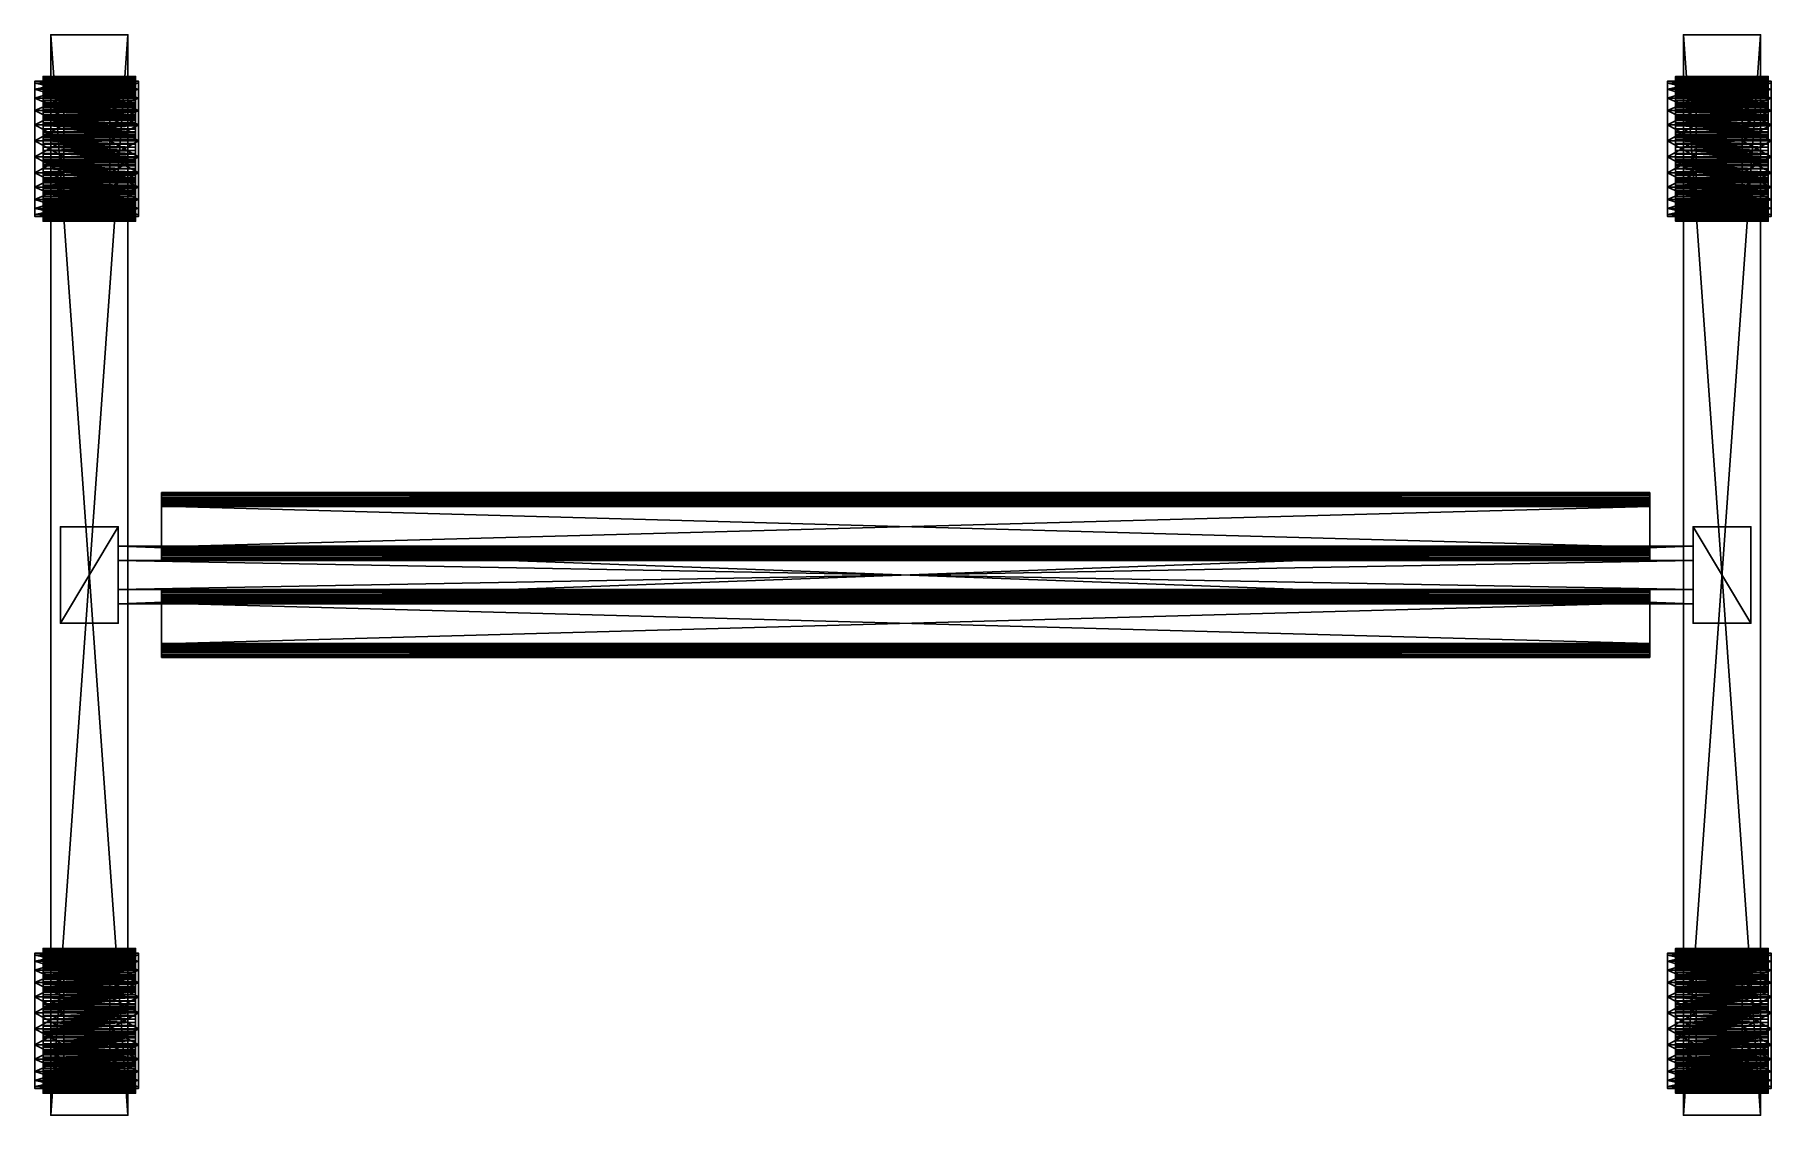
# Model space of a CAD drawing. Header units: millimetres. Extents: x -450 to 450, y -280 to 280.
import ezdxf

# ---------------------------------------------------------------- set-up
doc = ezdxf.new("R2010")
doc.units = ezdxf.units.MM
doc.layers.add('Layer02', color=34, linetype='Continuous', true_color=0xb1581b)

msp = doc.modelspace()

# ---------------------------------------------------------------- meshes
at = {"layer": 'Layer02', "color": 114, "true_color": 0x1bb158}
mesh = msp.add_polyface(dxfattribs=at)
corners = [(-401.63, -280, 80.47), (-401.63, -280, 100.47), (-441.63, -280, 100.47), (-441.63, -280, 80.47), (-401.63, 280, 80.47), (-401.63, 280, 100.47), (-441.63, 280, 100.47), (-441.63, 280, 80.47)]
mesh.append_faces([[corners[k] for k in face] for face in [(6, 4, 7)]], dxfattribs={"vtx0": -1, "color": 114})
mesh.append_faces([[corners[k] for k in face] for face in [(1, 2, 0), (5, 4, 6)]], dxfattribs={"vtx1": -1, "color": 114})
mesh.append_faces([[corners[k] for k in face] for face in [(0, 4, 5), (5, 1, 0), (1, 5, 6), (6, 2, 1), (2, 6, 7), (7, 3, 2), (3, 7, 4), (4, 0, 3), (2, 3, 0)]], dxfattribs={"vtx2": -1, "color": 114})
mesh = msp.add_polyface(dxfattribs=at)
corners = [(444.37, -280, 80.47), (444.37, -280, 100.47), (404.37, -280, 100.47), (404.37, -280, 80.47), (444.37, 280, 80.47), (444.37, 280, 100.47), (404.37, 280, 100.47), (404.37, 280, 80.47)]
mesh.append_faces([[corners[k] for k in face] for face in [(6, 4, 7)]], dxfattribs={"vtx0": -1, "color": 114})
mesh.append_faces([[corners[k] for k in face] for face in [(1, 2, 0), (5, 4, 6)]], dxfattribs={"vtx1": -1, "color": 114})
mesh.append_faces([[corners[k] for k in face] for face in [(0, 4, 5), (5, 1, 0), (1, 5, 6), (6, 2, 1), (2, 6, 7), (7, 3, 2), (3, 7, 4), (4, 0, 3), (2, 3, 0)]], dxfattribs={"vtx2": -1, "color": 114})
at = {"layer": 'Layer02', "color": 53, "true_color": 0xc6e157}
mesh = msp.add_polyface(dxfattribs=at)
corners = [(-449.92, 220.86, 34.74), (-449.92, 185.86, 34.74), (-449.92, 186.88, 43.12), (-449.92, 189.87, 51.01), (-449.92, 194.67, 57.95), (-449.92, 200.98, 63.55), (-449.92, 208.45, 67.47), (-449.92, 216.64, 69.49), (-449.92, 225.08, 69.49), (-449.92, 233.27, 67.47), (-449.92, 240.75, 63.55), (-449.92, 247.06, 57.95), (-449.92, 251.85, 51.01), (-449.92, 254.85, 43.12), (-449.92, 255.86, 34.74), (-449.92, 254.85, 26.37), (-449.92, 251.85, 18.48), (-449.92, 247.06, 11.54), (-449.92, 240.75, 5.94), (-449.92, 233.27, 2.02), (-449.92, 225.08, 0), (-449.92, 216.64, 0), (-449.92, 208.45, 2.02), (-449.92, 200.98, 5.94), (-449.92, 194.67, 11.54), (-449.92, 189.87, 18.48), (-449.92, 186.88, 26.37), (-434.92, 185.86, 34.74), (-434.92, 186.88, 43.12), (-434.92, 189.87, 51.01), (-434.92, 194.67, 57.95), (-434.92, 200.98, 63.55), (-434.92, 208.45, 67.47), (-434.92, 216.64, 69.49), (-434.92, 225.08, 69.49), (-434.92, 233.27, 67.47), (-434.92, 240.75, 63.55), (-434.92, 247.06, 57.95), (-434.92, 251.85, 51.01), (-434.92, 254.85, 43.12), (-434.92, 255.86, 34.74), (-434.92, 254.85, 26.37), (-434.92, 251.85, 18.48), (-434.92, 247.06, 11.54), (-434.92, 240.75, 5.94), (-434.92, 233.27, 2.02), (-434.92, 225.08, 0), (-434.92, 216.64, 0), (-434.92, 208.45, 2.02), (-434.92, 200.98, 5.94), (-434.92, 194.67, 11.54), (-434.92, 189.87, 18.48), (-434.92, 186.88, 26.37), (-434.92, 220.86, 34.74)]
mesh.append_faces([[corners[k] for k in face] for face in [(1, 28, 27), (2, 29, 28), (3, 30, 29), (4, 31, 30), (5, 32, 31), (6, 33, 32), (7, 34, 33), (8, 35, 34), (9, 36, 35), (10, 37, 36), (11, 38, 37), (12, 39, 38), (13, 40, 39), (14, 41, 40), (15, 42, 41), (16, 43, 42), (17, 44, 43), (18, 45, 44), (19, 46, 45), (20, 47, 46), (21, 48, 47), (22, 49, 48), (23, 50, 49), (24, 51, 50), (25, 52, 51), (26, 27, 52)]], dxfattribs={"vtx0": -1, "color": 53})
mesh.append_faces([[corners[k] for k in face] for face in [(0, 2, 1), (0, 3, 2), (0, 4, 3), (0, 5, 4), (0, 6, 5), (0, 7, 6), (0, 8, 7), (0, 9, 8), (0, 10, 9), (0, 11, 10), (0, 12, 11), (0, 13, 12), (0, 14, 13), (0, 15, 14), (0, 16, 15), (0, 17, 16), (0, 18, 17), (0, 19, 18), (0, 20, 19), (0, 21, 20), (0, 22, 21), (0, 23, 22), (0, 24, 23), (0, 25, 24), (0, 26, 25), (0, 1, 26), (53, 27, 28), (53, 28, 29), (53, 29, 30), (53, 30, 31), (53, 31, 32), (53, 32, 33), (53, 33, 34), (53, 34, 35), (53, 35, 36), (53, 36, 37), (53, 37, 38), (53, 38, 39), (53, 39, 40), (53, 40, 41), (53, 41, 42), (53, 42, 43), (53, 43, 44), (53, 44, 45), (53, 45, 46), (53, 46, 47), (53, 47, 48), (53, 48, 49), (53, 49, 50), (53, 50, 51), (53, 51, 52), (53, 52, 27)]], dxfattribs={"vtx0": -1, "vtx2": -1, "color": 53})
mesh.append_faces([[corners[k] for k in face] for face in [(1, 2, 28), (2, 3, 29), (3, 4, 30), (4, 5, 31), (5, 6, 32), (6, 7, 33), (7, 8, 34), (8, 9, 35), (9, 10, 36), (10, 11, 37), (11, 12, 38), (12, 13, 39), (13, 14, 40), (14, 15, 41), (15, 16, 42), (16, 17, 43), (17, 18, 44), (18, 19, 45), (19, 20, 46), (20, 21, 47), (21, 22, 48), (22, 23, 49), (23, 24, 50), (24, 25, 51), (25, 26, 52), (26, 1, 27)]], dxfattribs={"vtx2": -1, "color": 53})
at = {"layer": 'Layer02', "color": 46, "true_color": 0x876e08}
mesh = msp.add_polyface(dxfattribs=at)
corners = [(-445.63, 258.36, 34.83), (-445.63, 258.3, 36.68), (-445.63, 253.31, 36.4), (-445.63, 253.36, 34.66), (-445.63, 258.15, 38.57), (-445.63, 253.18, 38.06), (-445.63, 257.92, 40.43), (-445.63, 252.97, 39.68), (-445.63, 257.59, 42.26), (-445.63, 252.69, 41.27), (-445.63, 257.18, 44.06), (-445.63, 252.34, 42.83), (-445.63, 256.69, 45.83), (-445.63, 251.91, 44.36), (-445.63, 256.1, 47.57), (-445.63, 251.4, 45.86), (-445.63, 255.42, 49.29), (-445.63, 250.82, 47.34), (-445.63, 254.65, 51), (-445.63, 250.15, 48.82), (-445.63, 253.79, 52.67), (-445.63, 249.4, 50.27), (-445.63, 252.85, 54.3), (-445.63, 248.58, 51.69), (-445.63, 251.83, 55.88), (-445.63, 247.69, 53.07), (-445.63, 250.74, 57.4), (-445.63, 246.75, 54.39), (-445.63, 249.59, 58.85), (-445.63, 245.76, 55.63), (-445.63, 248.36, 60.24), (-445.63, 244.7, 56.83), (-445.63, 247.05, 61.57), (-445.63, 243.57, 57.99), (-445.63, 245.67, 62.85), (-445.63, 242.37, 59.1), (-445.63, 244.23, 64.06), (-445.63, 241.11, 60.15)]
mesh.append_faces([[corners[k] for k in face] for face in [(0, 1, 2), (2, 3, 0), (1, 4, 5), (5, 2, 1), (4, 6, 7), (7, 5, 4), (6, 8, 9), (9, 7, 6), (8, 10, 11), (11, 9, 8), (10, 12, 13), (13, 11, 10), (12, 14, 15), (15, 13, 12), (14, 16, 17), (17, 15, 14), (16, 18, 19), (19, 17, 16), (18, 20, 21), (21, 19, 18), (20, 22, 23), (23, 21, 20), (22, 24, 25), (25, 23, 22), (24, 26, 27), (27, 25, 24), (26, 28, 29), (29, 27, 26), (28, 30, 31), (31, 29, 28), (30, 32, 33), (33, 31, 30), (32, 34, 35), (35, 33, 32), (34, 36, 37)]], dxfattribs={"vtx2": -1, "color": 46})
mesh = msp.add_polyface(dxfattribs=at)
corners = [(-445.63, 258.3, 36.68), (-445.63, 258.36, 34.83), (-397.63, 258.36, 34.83), (-445.63, 253.36, 34.66), (-445.63, 253.31, 36.4), (-397.63, 253.31, 36.4), (-445.63, 258.15, 38.57), (-397.63, 258.3, 36.68), (-445.63, 253.18, 38.06), (-397.63, 253.18, 38.06), (-445.63, 257.92, 40.43), (-397.63, 258.15, 38.57), (-445.63, 252.97, 39.68), (-397.63, 252.97, 39.68), (-445.63, 257.59, 42.26), (-397.63, 257.92, 40.43), (-445.63, 252.69, 41.27), (-397.63, 252.69, 41.27), (-445.63, 257.18, 44.06), (-397.63, 257.59, 42.26), (-445.63, 252.34, 42.83), (-397.63, 252.34, 42.83), (-445.63, 256.69, 45.83), (-397.63, 257.18, 44.06), (-445.63, 251.91, 44.36), (-397.63, 251.91, 44.36), (-445.63, 256.1, 47.57), (-397.63, 256.69, 45.83), (-445.63, 251.4, 45.86), (-397.63, 251.4, 45.86), (-445.63, 255.42, 49.29), (-397.63, 256.1, 47.57), (-445.63, 250.82, 47.34), (-397.63, 250.82, 47.34), (-445.63, 254.65, 51), (-397.63, 255.42, 49.29), (-445.63, 250.15, 48.82), (-397.63, 250.15, 48.82), (-445.63, 253.79, 52.67), (-397.63, 254.65, 51), (-445.63, 249.4, 50.27), (-397.63, 249.4, 50.27), (-445.63, 252.85, 54.3), (-397.63, 253.79, 52.67), (-445.63, 248.58, 51.69), (-397.63, 248.58, 51.69), (-445.63, 251.83, 55.88), (-397.63, 252.85, 54.3), (-445.63, 247.69, 53.07), (-397.63, 247.69, 53.07), (-445.63, 250.74, 57.4), (-397.63, 251.83, 55.88), (-445.63, 246.75, 54.39), (-397.63, 246.75, 54.39), (-445.63, 249.59, 58.85), (-397.63, 250.74, 57.4), (-445.63, 245.76, 55.63), (-397.63, 245.76, 55.63), (-445.63, 248.36, 60.24), (-397.63, 249.59, 58.85), (-445.63, 244.7, 56.83), (-397.63, 244.7, 56.83), (-445.63, 247.05, 61.57), (-397.63, 248.36, 60.24), (-445.63, 243.57, 57.99), (-397.63, 243.57, 57.99), (-445.63, 245.67, 62.85), (-397.63, 247.05, 61.57), (-445.63, 244.23, 64.06), (-397.63, 245.67, 62.85), (-445.63, 242.74, 65.2), (-397.63, 244.23, 64.06), (-397.63, 253.36, 34.66)]
mesh.append_faces([[corners[k] for k in face] for face in [(0, 1, 2), (3, 4, 5), (6, 0, 7), (4, 8, 9), (10, 6, 11), (8, 12, 13), (14, 10, 15), (12, 16, 17), (18, 14, 19), (16, 20, 21), (22, 18, 23), (20, 24, 25), (26, 22, 27), (24, 28, 29), (30, 26, 31), (28, 32, 33), (34, 30, 35), (32, 36, 37), (38, 34, 39), (36, 40, 41), (42, 38, 43), (40, 44, 45), (46, 42, 47), (44, 48, 49), (50, 46, 51), (48, 52, 53), (54, 50, 55), (52, 56, 57), (58, 54, 59), (56, 60, 61), (62, 58, 63), (60, 64, 65), (66, 62, 67), (68, 66, 69), (70, 68, 71), (1, 3, 72)]], dxfattribs={"vtx2": -1, "color": 46})
mesh = msp.add_polyface(dxfattribs=at)
corners = [(-397.63, 258.36, 34.83), (-397.63, 258.3, 36.68), (-445.63, 258.3, 36.68), (-397.63, 253.31, 36.4), (-397.63, 253.36, 34.66), (-445.63, 253.36, 34.66), (-397.63, 258.15, 38.57), (-445.63, 258.15, 38.57), (-397.63, 253.18, 38.06), (-445.63, 253.31, 36.4), (-397.63, 257.92, 40.43), (-445.63, 257.92, 40.43), (-397.63, 252.97, 39.68), (-445.63, 253.18, 38.06), (-397.63, 257.59, 42.26), (-445.63, 257.59, 42.26), (-397.63, 252.69, 41.27), (-445.63, 252.97, 39.68), (-397.63, 257.18, 44.06), (-445.63, 257.18, 44.06), (-397.63, 252.34, 42.83), (-445.63, 252.69, 41.27), (-397.63, 256.69, 45.83), (-445.63, 256.69, 45.83), (-397.63, 251.91, 44.36), (-445.63, 252.34, 42.83), (-397.63, 256.1, 47.57), (-445.63, 256.1, 47.57), (-397.63, 251.4, 45.86), (-445.63, 251.91, 44.36), (-397.63, 255.42, 49.29), (-445.63, 255.42, 49.29), (-397.63, 250.82, 47.34), (-445.63, 251.4, 45.86), (-397.63, 254.65, 51), (-445.63, 254.65, 51), (-397.63, 250.15, 48.82), (-445.63, 250.82, 47.34), (-397.63, 253.79, 52.67), (-445.63, 253.79, 52.67), (-397.63, 249.4, 50.27), (-445.63, 250.15, 48.82), (-397.63, 252.85, 54.3), (-445.63, 252.85, 54.3), (-397.63, 248.58, 51.69), (-445.63, 249.4, 50.27), (-397.63, 251.83, 55.88), (-445.63, 251.83, 55.88), (-397.63, 247.69, 53.07), (-445.63, 248.58, 51.69), (-397.63, 250.74, 57.4), (-445.63, 250.74, 57.4), (-397.63, 246.75, 54.39), (-445.63, 247.69, 53.07), (-397.63, 249.59, 58.85), (-445.63, 249.59, 58.85), (-397.63, 245.76, 55.63), (-445.63, 246.75, 54.39), (-397.63, 248.36, 60.24), (-445.63, 248.36, 60.24), (-397.63, 244.7, 56.83), (-445.63, 245.76, 55.63), (-397.63, 247.05, 61.57), (-445.63, 247.05, 61.57), (-397.63, 243.57, 57.99), (-445.63, 244.7, 56.83), (-397.63, 245.67, 62.85), (-445.63, 245.67, 62.85), (-397.63, 244.23, 64.06), (-445.63, 244.23, 64.06), (-397.63, 242.74, 65.2), (-445.63, 242.74, 65.2)]
mesh.append_faces([[corners[k] for k in face] for face in [(0, 1, 2), (3, 4, 5), (1, 6, 7), (8, 3, 9), (6, 10, 11), (12, 8, 13), (10, 14, 15), (16, 12, 17), (14, 18, 19), (20, 16, 21), (18, 22, 23), (24, 20, 25), (22, 26, 27), (28, 24, 29), (26, 30, 31), (32, 28, 33), (30, 34, 35), (36, 32, 37), (34, 38, 39), (40, 36, 41), (38, 42, 43), (44, 40, 45), (42, 46, 47), (48, 44, 49), (46, 50, 51), (52, 48, 53), (50, 54, 55), (56, 52, 57), (54, 58, 59), (60, 56, 61), (58, 62, 63), (64, 60, 65), (62, 66, 67), (66, 68, 69), (68, 70, 71)]], dxfattribs={"vtx2": -1, "color": 46})
mesh = msp.add_polyface(dxfattribs=at)
corners = [(-397.63, 253.36, 34.66), (-397.63, 253.31, 36.4), (-397.63, 258.3, 36.68), (-397.63, 258.36, 34.83), (-397.63, 253.18, 38.06), (-397.63, 258.15, 38.57), (-397.63, 252.97, 39.68), (-397.63, 257.92, 40.43), (-397.63, 252.69, 41.27), (-397.63, 257.59, 42.26), (-397.63, 252.34, 42.83), (-397.63, 257.18, 44.06), (-397.63, 251.91, 44.36), (-397.63, 256.69, 45.83), (-397.63, 251.4, 45.86), (-397.63, 256.1, 47.57), (-397.63, 250.82, 47.34), (-397.63, 255.42, 49.29), (-397.63, 250.15, 48.82), (-397.63, 254.65, 51), (-397.63, 249.4, 50.27), (-397.63, 253.79, 52.67), (-397.63, 248.58, 51.69), (-397.63, 252.85, 54.3), (-397.63, 247.69, 53.07), (-397.63, 251.83, 55.88), (-397.63, 246.75, 54.39), (-397.63, 250.74, 57.4), (-397.63, 245.76, 55.63), (-397.63, 249.59, 58.85), (-397.63, 244.7, 56.83), (-397.63, 248.36, 60.24), (-397.63, 243.57, 57.99), (-397.63, 247.05, 61.57), (-397.63, 242.37, 59.1), (-397.63, 245.67, 62.85), (-397.63, 244.23, 64.06), (-445.63, 258.36, 34.83)]
mesh.append_faces([[corners[k] for k in face] for face in [(3, 37, 0)]], dxfattribs={"vtx1": -1, "color": 46})
mesh.append_faces([[corners[k] for k in face] for face in [(0, 1, 2), (2, 3, 0), (1, 4, 5), (5, 2, 1), (4, 6, 7), (7, 5, 4), (6, 8, 9), (9, 7, 6), (8, 10, 11), (11, 9, 8), (10, 12, 13), (13, 11, 10), (12, 14, 15), (15, 13, 12), (14, 16, 17), (17, 15, 14), (16, 18, 19), (19, 17, 16), (18, 20, 21), (21, 19, 18), (20, 22, 23), (23, 21, 20), (22, 24, 25), (25, 23, 22), (24, 26, 27), (27, 25, 24), (26, 28, 29), (29, 27, 26), (28, 30, 31), (31, 29, 28), (30, 32, 33), (33, 31, 30), (32, 34, 35), (35, 33, 32), (36, 35, 34)]], dxfattribs={"vtx2": -1, "color": 46})
at = {"layer": 'Layer02', "color": 53, "true_color": 0xc6e157}
mesh = msp.add_polyface(dxfattribs=at)
corners = [(-411.08, 220.86, 34.74), (-411.08, 185.86, 34.74), (-411.08, 186.88, 43.12), (-411.08, 189.87, 51.01), (-411.08, 194.67, 57.95), (-411.08, 200.98, 63.55), (-411.08, 208.45, 67.47), (-411.08, 216.64, 69.49), (-411.08, 225.08, 69.49), (-411.08, 233.27, 67.47), (-411.08, 240.75, 63.55), (-411.08, 247.06, 57.95), (-411.08, 251.85, 51.01), (-411.08, 254.85, 43.12), (-411.08, 255.86, 34.74), (-411.08, 254.85, 26.37), (-411.08, 251.85, 18.48), (-411.08, 247.06, 11.54), (-411.08, 240.75, 5.94), (-411.08, 233.27, 2.02), (-411.08, 225.08, 0), (-411.08, 216.64, 0), (-411.08, 208.45, 2.02), (-411.08, 200.98, 5.94), (-411.08, 194.67, 11.54), (-411.08, 189.87, 18.48), (-411.08, 186.88, 26.37), (-396.08, 185.86, 34.74), (-396.08, 186.88, 43.12), (-396.08, 189.87, 51.01), (-396.08, 194.67, 57.95), (-396.08, 200.98, 63.55), (-396.08, 208.45, 67.47), (-396.08, 216.64, 69.49), (-396.08, 225.08, 69.49), (-396.08, 233.27, 67.47), (-396.08, 240.75, 63.55), (-396.08, 247.06, 57.95), (-396.08, 251.85, 51.01), (-396.08, 254.85, 43.12), (-396.08, 255.86, 34.74), (-396.08, 254.85, 26.37), (-396.08, 251.85, 18.48), (-396.08, 247.06, 11.54), (-396.08, 240.75, 5.94), (-396.08, 233.27, 2.02), (-396.08, 225.08, 0), (-396.08, 216.64, 0), (-396.08, 208.45, 2.02), (-396.08, 200.98, 5.94), (-396.08, 194.67, 11.54), (-396.08, 189.87, 18.48), (-396.08, 186.88, 26.37), (-396.08, 220.86, 34.74)]
mesh.append_faces([[corners[k] for k in face] for face in [(1, 28, 27), (2, 29, 28), (3, 30, 29), (4, 31, 30), (5, 32, 31), (6, 33, 32), (7, 34, 33), (8, 35, 34), (9, 36, 35), (10, 37, 36), (11, 38, 37), (12, 39, 38), (13, 40, 39), (14, 41, 40), (15, 42, 41), (16, 43, 42), (17, 44, 43), (18, 45, 44), (19, 46, 45), (20, 47, 46), (21, 48, 47), (22, 49, 48), (23, 50, 49), (24, 51, 50), (25, 52, 51), (26, 27, 52)]], dxfattribs={"vtx0": -1, "color": 53})
mesh.append_faces([[corners[k] for k in face] for face in [(0, 2, 1), (0, 3, 2), (0, 4, 3), (0, 5, 4), (0, 6, 5), (0, 7, 6), (0, 8, 7), (0, 9, 8), (0, 10, 9), (0, 11, 10), (0, 12, 11), (0, 13, 12), (0, 14, 13), (0, 15, 14), (0, 16, 15), (0, 17, 16), (0, 18, 17), (0, 19, 18), (0, 20, 19), (0, 21, 20), (0, 22, 21), (0, 23, 22), (0, 24, 23), (0, 25, 24), (0, 26, 25), (0, 1, 26), (53, 27, 28), (53, 28, 29), (53, 29, 30), (53, 30, 31), (53, 31, 32), (53, 32, 33), (53, 33, 34), (53, 34, 35), (53, 35, 36), (53, 36, 37), (53, 37, 38), (53, 38, 39), (53, 39, 40), (53, 40, 41), (53, 41, 42), (53, 42, 43), (53, 43, 44), (53, 44, 45), (53, 45, 46), (53, 46, 47), (53, 47, 48), (53, 48, 49), (53, 49, 50), (53, 50, 51), (53, 51, 52), (53, 52, 27)]], dxfattribs={"vtx0": -1, "vtx2": -1, "color": 53})
mesh.append_faces([[corners[k] for k in face] for face in [(1, 2, 28), (2, 3, 29), (3, 4, 30), (4, 5, 31), (5, 6, 32), (6, 7, 33), (7, 8, 34), (8, 9, 35), (9, 10, 36), (10, 11, 37), (11, 12, 38), (12, 13, 39), (13, 14, 40), (14, 15, 41), (15, 16, 42), (16, 17, 43), (17, 18, 44), (18, 19, 45), (19, 20, 46), (20, 21, 47), (21, 22, 48), (22, 23, 49), (23, 24, 50), (24, 25, 51), (25, 26, 52), (26, 1, 27)]], dxfattribs={"vtx2": -1, "color": 53})
mesh = msp.add_polyface(dxfattribs=at)
corners = [(396.08, 220.86, 34.74), (396.08, 185.86, 34.74), (396.08, 186.88, 43.12), (396.08, 189.87, 51.01), (396.08, 194.67, 57.95), (396.08, 200.98, 63.55), (396.08, 208.45, 67.47), (396.08, 216.64, 69.49), (396.08, 225.08, 69.49), (396.08, 233.27, 67.47), (396.08, 240.75, 63.55), (396.08, 247.06, 57.95), (396.08, 251.85, 51.01), (396.08, 254.85, 43.12), (396.08, 255.86, 34.74), (396.08, 254.85, 26.37), (396.08, 251.85, 18.48), (396.08, 247.06, 11.54), (396.08, 240.75, 5.94), (396.08, 233.27, 2.02), (396.08, 225.08, 0), (396.08, 216.64, 0), (396.08, 208.45, 2.02), (396.08, 200.98, 5.94), (396.08, 194.67, 11.54), (396.08, 189.87, 18.48), (396.08, 186.88, 26.37), (411.08, 185.86, 34.74), (411.08, 186.88, 43.12), (411.08, 189.87, 51.01), (411.08, 194.67, 57.95), (411.08, 200.98, 63.55), (411.08, 208.45, 67.47), (411.08, 216.64, 69.49), (411.08, 225.08, 69.49), (411.08, 233.27, 67.47), (411.08, 240.75, 63.55), (411.08, 247.06, 57.95), (411.08, 251.85, 51.01), (411.08, 254.85, 43.12), (411.08, 255.86, 34.74), (411.08, 254.85, 26.37), (411.08, 251.85, 18.48), (411.08, 247.06, 11.54), (411.08, 240.75, 5.94), (411.08, 233.27, 2.02), (411.08, 225.08, 0), (411.08, 216.64, 0), (411.08, 208.45, 2.02), (411.08, 200.98, 5.94), (411.08, 194.67, 11.54), (411.08, 189.87, 18.48), (411.08, 186.88, 26.37), (411.08, 220.86, 34.74)]
mesh.append_faces([[corners[k] for k in face] for face in [(1, 28, 27), (2, 29, 28), (3, 30, 29), (4, 31, 30), (5, 32, 31), (6, 33, 32), (7, 34, 33), (8, 35, 34), (9, 36, 35), (10, 37, 36), (11, 38, 37), (12, 39, 38), (13, 40, 39), (14, 41, 40), (15, 42, 41), (16, 43, 42), (17, 44, 43), (18, 45, 44), (19, 46, 45), (20, 47, 46), (21, 48, 47), (22, 49, 48), (23, 50, 49), (24, 51, 50), (25, 52, 51), (26, 27, 52)]], dxfattribs={"vtx0": -1, "color": 53})
mesh.append_faces([[corners[k] for k in face] for face in [(0, 2, 1), (0, 3, 2), (0, 4, 3), (0, 5, 4), (0, 6, 5), (0, 7, 6), (0, 8, 7), (0, 9, 8), (0, 10, 9), (0, 11, 10), (0, 12, 11), (0, 13, 12), (0, 14, 13), (0, 15, 14), (0, 16, 15), (0, 17, 16), (0, 18, 17), (0, 19, 18), (0, 20, 19), (0, 21, 20), (0, 22, 21), (0, 23, 22), (0, 24, 23), (0, 25, 24), (0, 26, 25), (0, 1, 26), (53, 27, 28), (53, 28, 29), (53, 29, 30), (53, 30, 31), (53, 31, 32), (53, 32, 33), (53, 33, 34), (53, 34, 35), (53, 35, 36), (53, 36, 37), (53, 37, 38), (53, 38, 39), (53, 39, 40), (53, 40, 41), (53, 41, 42), (53, 42, 43), (53, 43, 44), (53, 44, 45), (53, 45, 46), (53, 46, 47), (53, 47, 48), (53, 48, 49), (53, 49, 50), (53, 50, 51), (53, 51, 52), (53, 52, 27)]], dxfattribs={"vtx0": -1, "vtx2": -1, "color": 53})
mesh.append_faces([[corners[k] for k in face] for face in [(1, 2, 28), (2, 3, 29), (3, 4, 30), (4, 5, 31), (5, 6, 32), (6, 7, 33), (7, 8, 34), (8, 9, 35), (9, 10, 36), (10, 11, 37), (11, 12, 38), (12, 13, 39), (13, 14, 40), (14, 15, 41), (15, 16, 42), (16, 17, 43), (17, 18, 44), (18, 19, 45), (19, 20, 46), (20, 21, 47), (21, 22, 48), (22, 23, 49), (23, 24, 50), (24, 25, 51), (25, 26, 52), (26, 1, 27)]], dxfattribs={"vtx2": -1, "color": 53})
at = {"layer": 'Layer02', "color": 46, "true_color": 0x876e08}
mesh = msp.add_polyface(dxfattribs=at)
corners = [(400.37, 258.36, 34.83), (400.37, 258.3, 36.68), (400.37, 253.31, 36.4), (400.37, 253.36, 34.66), (400.37, 258.15, 38.57), (400.37, 253.18, 38.06), (400.37, 257.92, 40.43), (400.37, 252.97, 39.68), (400.37, 257.59, 42.26), (400.37, 252.69, 41.27), (400.37, 257.18, 44.06), (400.37, 252.34, 42.83), (400.37, 256.69, 45.83), (400.37, 251.91, 44.36), (400.37, 256.1, 47.57), (400.37, 251.4, 45.86), (400.37, 255.42, 49.29), (400.37, 250.82, 47.34), (400.37, 254.65, 51), (400.37, 250.15, 48.82), (400.37, 253.79, 52.67), (400.37, 249.4, 50.27), (400.37, 252.85, 54.3), (400.37, 248.58, 51.69), (400.37, 251.83, 55.88), (400.37, 247.69, 53.07), (400.37, 250.74, 57.4), (400.37, 246.75, 54.39), (400.37, 249.59, 58.85), (400.37, 245.76, 55.63), (400.37, 248.36, 60.24), (400.37, 244.7, 56.83), (400.37, 247.05, 61.57), (400.37, 243.57, 57.99), (400.37, 245.67, 62.85), (400.37, 242.37, 59.1), (400.37, 244.23, 64.06), (400.37, 241.11, 60.15)]
mesh.append_faces([[corners[k] for k in face] for face in [(0, 1, 2), (2, 3, 0), (1, 4, 5), (5, 2, 1), (4, 6, 7), (7, 5, 4), (6, 8, 9), (9, 7, 6), (8, 10, 11), (11, 9, 8), (10, 12, 13), (13, 11, 10), (12, 14, 15), (15, 13, 12), (14, 16, 17), (17, 15, 14), (16, 18, 19), (19, 17, 16), (18, 20, 21), (21, 19, 18), (20, 22, 23), (23, 21, 20), (22, 24, 25), (25, 23, 22), (24, 26, 27), (27, 25, 24), (26, 28, 29), (29, 27, 26), (28, 30, 31), (31, 29, 28), (30, 32, 33), (33, 31, 30), (32, 34, 35), (35, 33, 32), (34, 36, 37)]], dxfattribs={"vtx2": -1, "color": 46})
mesh = msp.add_polyface(dxfattribs=at)
corners = [(400.37, 258.3, 36.68), (400.37, 258.36, 34.83), (448.37, 258.36, 34.83), (400.37, 253.36, 34.66), (400.37, 253.31, 36.4), (448.37, 253.31, 36.4), (400.37, 258.15, 38.57), (448.37, 258.3, 36.68), (400.37, 253.18, 38.06), (448.37, 253.18, 38.06), (400.37, 257.92, 40.43), (448.37, 258.15, 38.57), (400.37, 252.97, 39.68), (448.37, 252.97, 39.68), (400.37, 257.59, 42.26), (448.37, 257.92, 40.43), (400.37, 252.69, 41.27), (448.37, 252.69, 41.27), (400.37, 257.18, 44.06), (448.37, 257.59, 42.26), (400.37, 252.34, 42.83), (448.37, 252.34, 42.83), (400.37, 256.69, 45.83), (448.37, 257.18, 44.06), (400.37, 251.91, 44.36), (448.37, 251.91, 44.36), (400.37, 256.1, 47.57), (448.37, 256.69, 45.83), (400.37, 251.4, 45.86), (448.37, 251.4, 45.86), (400.37, 255.42, 49.29), (448.37, 256.1, 47.57), (400.37, 250.82, 47.34), (448.37, 250.82, 47.34), (400.37, 254.65, 51), (448.37, 255.42, 49.29), (400.37, 250.15, 48.82), (448.37, 250.15, 48.82), (400.37, 253.79, 52.67), (448.37, 254.65, 51), (400.37, 249.4, 50.27), (448.37, 249.4, 50.27), (400.37, 252.85, 54.3), (448.37, 253.79, 52.67), (400.37, 248.58, 51.69), (448.37, 248.58, 51.69), (400.37, 251.83, 55.88), (448.37, 252.85, 54.3), (400.37, 247.69, 53.07), (448.37, 247.69, 53.07), (400.37, 250.74, 57.4), (448.37, 251.83, 55.88), (400.37, 246.75, 54.39), (448.37, 246.75, 54.39), (400.37, 249.59, 58.85), (448.37, 250.74, 57.4), (400.37, 245.76, 55.63), (448.37, 245.76, 55.63), (400.37, 248.36, 60.24), (448.37, 249.59, 58.85), (400.37, 244.7, 56.83), (448.37, 244.7, 56.83), (400.37, 247.05, 61.57), (448.37, 248.36, 60.24), (400.37, 243.57, 57.99), (448.37, 243.57, 57.99), (400.37, 245.67, 62.85), (448.37, 247.05, 61.57), (400.37, 244.23, 64.06), (448.37, 245.67, 62.85), (400.37, 242.74, 65.2), (448.37, 244.23, 64.06), (448.37, 253.36, 34.66)]
mesh.append_faces([[corners[k] for k in face] for face in [(0, 1, 2), (3, 4, 5), (6, 0, 7), (4, 8, 9), (10, 6, 11), (8, 12, 13), (14, 10, 15), (12, 16, 17), (18, 14, 19), (16, 20, 21), (22, 18, 23), (20, 24, 25), (26, 22, 27), (24, 28, 29), (30, 26, 31), (28, 32, 33), (34, 30, 35), (32, 36, 37), (38, 34, 39), (36, 40, 41), (42, 38, 43), (40, 44, 45), (46, 42, 47), (44, 48, 49), (50, 46, 51), (48, 52, 53), (54, 50, 55), (52, 56, 57), (58, 54, 59), (56, 60, 61), (62, 58, 63), (60, 64, 65), (66, 62, 67), (68, 66, 69), (70, 68, 71), (1, 3, 72)]], dxfattribs={"vtx2": -1, "color": 46})
mesh = msp.add_polyface(dxfattribs=at)
corners = [(448.37, 258.36, 34.83), (448.37, 258.3, 36.68), (400.37, 258.3, 36.68), (448.37, 253.31, 36.4), (448.37, 253.36, 34.66), (400.37, 253.36, 34.66), (448.37, 258.15, 38.57), (400.37, 258.15, 38.57), (448.37, 253.18, 38.06), (400.37, 253.31, 36.4), (448.37, 257.92, 40.43), (400.37, 257.92, 40.43), (448.37, 252.97, 39.68), (400.37, 253.18, 38.06), (448.37, 257.59, 42.26), (400.37, 257.59, 42.26), (448.37, 252.69, 41.27), (400.37, 252.97, 39.68), (448.37, 257.18, 44.06), (400.37, 257.18, 44.06), (448.37, 252.34, 42.83), (400.37, 252.69, 41.27), (448.37, 256.69, 45.83), (400.37, 256.69, 45.83), (448.37, 251.91, 44.36), (400.37, 252.34, 42.83), (448.37, 256.1, 47.57), (400.37, 256.1, 47.57), (448.37, 251.4, 45.86), (400.37, 251.91, 44.36), (448.37, 255.42, 49.29), (400.37, 255.42, 49.29), (448.37, 250.82, 47.34), (400.37, 251.4, 45.86), (448.37, 254.65, 51), (400.37, 254.65, 51), (448.37, 250.15, 48.82), (400.37, 250.82, 47.34), (448.37, 253.79, 52.67), (400.37, 253.79, 52.67), (448.37, 249.4, 50.27), (400.37, 250.15, 48.82), (448.37, 252.85, 54.3), (400.37, 252.85, 54.3), (448.37, 248.58, 51.69), (400.37, 249.4, 50.27), (448.37, 251.83, 55.88), (400.37, 251.83, 55.88), (448.37, 247.69, 53.07), (400.37, 248.58, 51.69), (448.37, 250.74, 57.4), (400.37, 250.74, 57.4), (448.37, 246.75, 54.39), (400.37, 247.69, 53.07), (448.37, 249.59, 58.85), (400.37, 249.59, 58.85), (448.37, 245.76, 55.63), (400.37, 246.75, 54.39), (448.37, 248.36, 60.24), (400.37, 248.36, 60.24), (448.37, 244.7, 56.83), (400.37, 245.76, 55.63), (448.37, 247.05, 61.57), (400.37, 247.05, 61.57), (448.37, 243.57, 57.99), (400.37, 244.7, 56.83), (448.37, 245.67, 62.85), (400.37, 245.67, 62.85), (448.37, 244.23, 64.06), (400.37, 244.23, 64.06), (448.37, 242.74, 65.2), (400.37, 242.74, 65.2)]
mesh.append_faces([[corners[k] for k in face] for face in [(0, 1, 2), (3, 4, 5), (1, 6, 7), (8, 3, 9), (6, 10, 11), (12, 8, 13), (10, 14, 15), (16, 12, 17), (14, 18, 19), (20, 16, 21), (18, 22, 23), (24, 20, 25), (22, 26, 27), (28, 24, 29), (26, 30, 31), (32, 28, 33), (30, 34, 35), (36, 32, 37), (34, 38, 39), (40, 36, 41), (38, 42, 43), (44, 40, 45), (42, 46, 47), (48, 44, 49), (46, 50, 51), (52, 48, 53), (50, 54, 55), (56, 52, 57), (54, 58, 59), (60, 56, 61), (58, 62, 63), (64, 60, 65), (62, 66, 67), (66, 68, 69), (68, 70, 71)]], dxfattribs={"vtx2": -1, "color": 46})
mesh = msp.add_polyface(dxfattribs=at)
corners = [(448.37, 253.36, 34.66), (448.37, 253.31, 36.4), (448.37, 258.3, 36.68), (448.37, 258.36, 34.83), (448.37, 253.18, 38.06), (448.37, 258.15, 38.57), (448.37, 252.97, 39.68), (448.37, 257.92, 40.43), (448.37, 252.69, 41.27), (448.37, 257.59, 42.26), (448.37, 252.34, 42.83), (448.37, 257.18, 44.06), (448.37, 251.91, 44.36), (448.37, 256.69, 45.83), (448.37, 251.4, 45.86), (448.37, 256.1, 47.57), (448.37, 250.82, 47.34), (448.37, 255.42, 49.29), (448.37, 250.15, 48.82), (448.37, 254.65, 51), (448.37, 249.4, 50.27), (448.37, 253.79, 52.67), (448.37, 248.58, 51.69), (448.37, 252.85, 54.3), (448.37, 247.69, 53.07), (448.37, 251.83, 55.88), (448.37, 246.75, 54.39), (448.37, 250.74, 57.4), (448.37, 245.76, 55.63), (448.37, 249.59, 58.85), (448.37, 244.7, 56.83), (448.37, 248.36, 60.24), (448.37, 243.57, 57.99), (448.37, 247.05, 61.57), (448.37, 242.37, 59.1), (448.37, 245.67, 62.85), (448.37, 244.23, 64.06), (400.37, 258.36, 34.83)]
mesh.append_faces([[corners[k] for k in face] for face in [(3, 37, 0)]], dxfattribs={"vtx1": -1, "color": 46})
mesh.append_faces([[corners[k] for k in face] for face in [(0, 1, 2), (2, 3, 0), (1, 4, 5), (5, 2, 1), (4, 6, 7), (7, 5, 4), (6, 8, 9), (9, 7, 6), (8, 10, 11), (11, 9, 8), (10, 12, 13), (13, 11, 10), (12, 14, 15), (15, 13, 12), (14, 16, 17), (17, 15, 14), (16, 18, 19), (19, 17, 16), (18, 20, 21), (21, 19, 18), (20, 22, 23), (23, 21, 20), (22, 24, 25), (25, 23, 22), (24, 26, 27), (27, 25, 24), (26, 28, 29), (29, 27, 26), (28, 30, 31), (31, 29, 28), (30, 32, 33), (33, 31, 30), (32, 34, 35), (35, 33, 32), (36, 35, 34)]], dxfattribs={"vtx2": -1, "color": 46})
at = {"layer": 'Layer02', "color": 53, "true_color": 0xc6e157}
mesh = msp.add_polyface(dxfattribs=at)
corners = [(434.92, 220.86, 34.74), (434.92, 185.86, 34.74), (434.92, 186.88, 43.12), (434.92, 189.87, 51.01), (434.92, 194.67, 57.95), (434.92, 200.98, 63.55), (434.92, 208.45, 67.47), (434.92, 216.64, 69.49), (434.92, 225.08, 69.49), (434.92, 233.27, 67.47), (434.92, 240.75, 63.55), (434.92, 247.06, 57.95), (434.92, 251.85, 51.01), (434.92, 254.85, 43.12), (434.92, 255.86, 34.74), (434.92, 254.85, 26.37), (434.92, 251.85, 18.48), (434.92, 247.06, 11.54), (434.92, 240.75, 5.94), (434.92, 233.27, 2.02), (434.92, 225.08, 0), (434.92, 216.64, 0), (434.92, 208.45, 2.02), (434.92, 200.98, 5.94), (434.92, 194.67, 11.54), (434.92, 189.87, 18.48), (434.92, 186.88, 26.37), (449.92, 185.86, 34.74), (449.92, 186.88, 43.12), (449.92, 189.87, 51.01), (449.92, 194.67, 57.95), (449.92, 200.98, 63.55), (449.92, 208.45, 67.47), (449.92, 216.64, 69.49), (449.92, 225.08, 69.49), (449.92, 233.27, 67.47), (449.92, 240.75, 63.55), (449.92, 247.06, 57.95), (449.92, 251.85, 51.01), (449.92, 254.85, 43.12), (449.92, 255.86, 34.74), (449.92, 254.85, 26.37), (449.92, 251.85, 18.48), (449.92, 247.06, 11.54), (449.92, 240.75, 5.94), (449.92, 233.27, 2.02), (449.92, 225.08, 0), (449.92, 216.64, 0), (449.92, 208.45, 2.02), (449.92, 200.98, 5.94), (449.92, 194.67, 11.54), (449.92, 189.87, 18.48), (449.92, 186.88, 26.37), (449.92, 220.86, 34.74)]
mesh.append_faces([[corners[k] for k in face] for face in [(1, 28, 27), (2, 29, 28), (3, 30, 29), (4, 31, 30), (5, 32, 31), (6, 33, 32), (7, 34, 33), (8, 35, 34), (9, 36, 35), (10, 37, 36), (11, 38, 37), (12, 39, 38), (13, 40, 39), (14, 41, 40), (15, 42, 41), (16, 43, 42), (17, 44, 43), (18, 45, 44), (19, 46, 45), (20, 47, 46), (21, 48, 47), (22, 49, 48), (23, 50, 49), (24, 51, 50), (25, 52, 51), (26, 27, 52)]], dxfattribs={"vtx0": -1, "color": 53})
mesh.append_faces([[corners[k] for k in face] for face in [(0, 2, 1), (0, 3, 2), (0, 4, 3), (0, 5, 4), (0, 6, 5), (0, 7, 6), (0, 8, 7), (0, 9, 8), (0, 10, 9), (0, 11, 10), (0, 12, 11), (0, 13, 12), (0, 14, 13), (0, 15, 14), (0, 16, 15), (0, 17, 16), (0, 18, 17), (0, 19, 18), (0, 20, 19), (0, 21, 20), (0, 22, 21), (0, 23, 22), (0, 24, 23), (0, 25, 24), (0, 26, 25), (0, 1, 26), (53, 27, 28), (53, 28, 29), (53, 29, 30), (53, 30, 31), (53, 31, 32), (53, 32, 33), (53, 33, 34), (53, 34, 35), (53, 35, 36), (53, 36, 37), (53, 37, 38), (53, 38, 39), (53, 39, 40), (53, 40, 41), (53, 41, 42), (53, 42, 43), (53, 43, 44), (53, 44, 45), (53, 45, 46), (53, 46, 47), (53, 47, 48), (53, 48, 49), (53, 49, 50), (53, 50, 51), (53, 51, 52), (53, 52, 27)]], dxfattribs={"vtx0": -1, "vtx2": -1, "color": 53})
mesh.append_faces([[corners[k] for k in face] for face in [(1, 2, 28), (2, 3, 29), (3, 4, 30), (4, 5, 31), (5, 6, 32), (6, 7, 33), (7, 8, 34), (8, 9, 35), (9, 10, 36), (10, 11, 37), (11, 12, 38), (12, 13, 39), (13, 14, 40), (14, 15, 41), (15, 16, 42), (16, 17, 43), (17, 18, 44), (18, 19, 45), (19, 20, 46), (20, 21, 47), (21, 22, 48), (22, 23, 49), (23, 24, 50), (24, 25, 51), (25, 26, 52), (26, 1, 27)]], dxfattribs={"vtx2": -1, "color": 53})
at = {"layer": 'Layer02', "color": 46, "true_color": 0x876e08}
mesh = msp.add_polyface(dxfattribs=at)
corners = [(-445.63, 243.57, 57.99), (-445.63, 242.37, 59.1), (-397.63, 242.37, 59.1), (-445.63, 241.11, 60.15), (-445.63, 245.67, 62.85), (-397.63, 241.11, 60.15), (-445.63, 244.23, 64.06), (-445.63, 242.74, 65.2), (-445.63, 239.81, 61.14), (-397.63, 239.81, 61.14), (-445.63, 241.19, 66.25), (-397.63, 242.74, 65.2), (-445.63, 238.47, 62.06), (-397.63, 238.47, 62.06), (-445.63, 239.61, 67.22), (-397.63, 241.19, 66.25), (-445.63, 237.11, 62.89), (-397.63, 237.11, 62.89), (-445.63, 237.99, 68.11), (-397.63, 239.61, 67.22), (-445.63, 235.71, 63.65), (-397.63, 235.71, 63.65), (-445.63, 236.3, 68.91), (-397.63, 237.99, 68.11), (-445.63, 234.25, 64.35), (-397.63, 234.25, 64.35), (-445.63, 234.57, 69.64), (-397.63, 236.3, 68.91), (-445.63, 232.74, 64.98), (-397.63, 232.74, 64.98), (-445.63, 232.8, 70.28), (-397.63, 234.57, 69.64), (-445.63, 231.2, 65.54), (-397.63, 231.2, 65.54), (-445.63, 231, 70.84), (-397.63, 232.8, 70.28), (-445.63, 229.64, 66.03), (-397.63, 229.64, 66.03), (-445.63, 229.19, 71.31), (-397.63, 231, 70.84)]
mesh.append_faces([[corners[k] for k in face] for face in [(0, 1, 2), (3, 1, 4), (1, 3, 5), (6, 7, 8), (8, 3, 6), (3, 8, 9), (10, 7, 11), (7, 10, 12), (12, 8, 7), (8, 12, 13), (14, 10, 15), (10, 14, 16), (16, 12, 10), (12, 16, 17), (18, 14, 19), (14, 18, 20), (20, 16, 14), (16, 20, 21), (22, 18, 23), (18, 22, 24), (24, 20, 18), (20, 24, 25), (26, 22, 27), (22, 26, 28), (28, 24, 22), (24, 28, 29), (30, 26, 31), (26, 30, 32), (32, 28, 26), (28, 32, 33), (34, 30, 35), (30, 34, 36), (36, 32, 30), (32, 36, 37), (38, 34, 39)]], dxfattribs={"vtx2": -1, "color": 46})
mesh = msp.add_polyface(dxfattribs=at)
corners = [(-397.63, 242.37, 59.1), (-397.63, 243.57, 57.99), (-445.63, 243.57, 57.99), (-397.63, 241.11, 60.15), (-397.63, 244.23, 64.06), (-445.63, 242.37, 59.1), (-397.63, 239.81, 61.14), (-397.63, 242.74, 65.2), (-445.63, 241.11, 60.15), (-397.63, 238.47, 62.06), (-397.63, 241.19, 66.25), (-445.63, 241.19, 66.25), (-445.63, 239.81, 61.14), (-397.63, 237.11, 62.89), (-397.63, 239.61, 67.22), (-445.63, 239.61, 67.22), (-445.63, 238.47, 62.06), (-397.63, 235.71, 63.65), (-397.63, 237.99, 68.11), (-445.63, 237.99, 68.11), (-445.63, 237.11, 62.89), (-397.63, 234.25, 64.35), (-397.63, 236.3, 68.91), (-445.63, 236.3, 68.91), (-445.63, 235.71, 63.65), (-397.63, 232.74, 64.98), (-397.63, 234.57, 69.64), (-445.63, 234.57, 69.64), (-445.63, 234.25, 64.35), (-397.63, 231.2, 65.54), (-397.63, 232.8, 70.28), (-445.63, 232.8, 70.28), (-445.63, 232.74, 64.98), (-397.63, 229.64, 66.03), (-397.63, 231, 70.84), (-445.63, 231, 70.84), (-445.63, 231.2, 65.54), (-397.63, 229.19, 71.31)]
mesh.append_faces([[corners[k] for k in face] for face in [(0, 1, 2), (0, 3, 4), (3, 0, 5), (3, 6, 7), (7, 4, 3), (6, 3, 8), (6, 9, 10), (10, 7, 6), (7, 10, 11), (9, 6, 12), (9, 13, 14), (14, 10, 9), (10, 14, 15), (13, 9, 16), (13, 17, 18), (18, 14, 13), (14, 18, 19), (17, 13, 20), (17, 21, 22), (22, 18, 17), (18, 22, 23), (21, 17, 24), (21, 25, 26), (26, 22, 21), (22, 26, 27), (25, 21, 28), (25, 29, 30), (30, 26, 25), (26, 30, 31), (29, 25, 32), (29, 33, 34), (34, 30, 29), (30, 34, 35), (33, 29, 36), (37, 34, 33)]], dxfattribs={"vtx2": -1, "color": 46})
mesh = msp.add_polyface(dxfattribs=at)
corners = [(400.37, 243.57, 57.99), (400.37, 242.37, 59.1), (448.37, 242.37, 59.1), (400.37, 241.11, 60.15), (400.37, 245.67, 62.85), (448.37, 241.11, 60.15), (400.37, 244.23, 64.06), (400.37, 242.74, 65.2), (400.37, 239.81, 61.14), (448.37, 239.81, 61.14), (400.37, 241.19, 66.25), (448.37, 242.74, 65.2), (400.37, 238.47, 62.06), (448.37, 238.47, 62.06), (400.37, 239.61, 67.22), (448.37, 241.19, 66.25), (400.37, 237.11, 62.89), (448.37, 237.11, 62.89), (400.37, 237.99, 68.11), (448.37, 239.61, 67.22), (400.37, 235.71, 63.65), (448.37, 235.71, 63.65), (400.37, 236.3, 68.91), (448.37, 237.99, 68.11), (400.37, 234.25, 64.35), (448.37, 234.25, 64.35), (400.37, 234.57, 69.64), (448.37, 236.3, 68.91), (400.37, 232.74, 64.98), (448.37, 232.74, 64.98), (400.37, 232.8, 70.28), (448.37, 234.57, 69.64), (400.37, 231.2, 65.54), (448.37, 231.2, 65.54), (400.37, 231, 70.84), (448.37, 232.8, 70.28), (400.37, 229.64, 66.03), (448.37, 229.64, 66.03), (400.37, 229.19, 71.31), (448.37, 231, 70.84)]
mesh.append_faces([[corners[k] for k in face] for face in [(0, 1, 2), (3, 1, 4), (1, 3, 5), (6, 7, 8), (8, 3, 6), (3, 8, 9), (10, 7, 11), (7, 10, 12), (12, 8, 7), (8, 12, 13), (14, 10, 15), (10, 14, 16), (16, 12, 10), (12, 16, 17), (18, 14, 19), (14, 18, 20), (20, 16, 14), (16, 20, 21), (22, 18, 23), (18, 22, 24), (24, 20, 18), (20, 24, 25), (26, 22, 27), (22, 26, 28), (28, 24, 22), (24, 28, 29), (30, 26, 31), (26, 30, 32), (32, 28, 26), (28, 32, 33), (34, 30, 35), (30, 34, 36), (36, 32, 30), (32, 36, 37), (38, 34, 39)]], dxfattribs={"vtx2": -1, "color": 46})
mesh = msp.add_polyface(dxfattribs=at)
corners = [(448.37, 242.37, 59.1), (448.37, 243.57, 57.99), (400.37, 243.57, 57.99), (448.37, 241.11, 60.15), (448.37, 244.23, 64.06), (400.37, 242.37, 59.1), (448.37, 239.81, 61.14), (448.37, 242.74, 65.2), (400.37, 241.11, 60.15), (448.37, 238.47, 62.06), (448.37, 241.19, 66.25), (400.37, 241.19, 66.25), (400.37, 239.81, 61.14), (448.37, 237.11, 62.89), (448.37, 239.61, 67.22), (400.37, 239.61, 67.22), (400.37, 238.47, 62.06), (448.37, 235.71, 63.65), (448.37, 237.99, 68.11), (400.37, 237.99, 68.11), (400.37, 237.11, 62.89), (448.37, 234.25, 64.35), (448.37, 236.3, 68.91), (400.37, 236.3, 68.91), (400.37, 235.71, 63.65), (448.37, 232.74, 64.98), (448.37, 234.57, 69.64), (400.37, 234.57, 69.64), (400.37, 234.25, 64.35), (448.37, 231.2, 65.54), (448.37, 232.8, 70.28), (400.37, 232.8, 70.28), (400.37, 232.74, 64.98), (448.37, 229.64, 66.03), (448.37, 231, 70.84), (400.37, 231, 70.84), (400.37, 231.2, 65.54), (448.37, 229.19, 71.31)]
mesh.append_faces([[corners[k] for k in face] for face in [(0, 1, 2), (0, 3, 4), (3, 0, 5), (3, 6, 7), (7, 4, 3), (6, 3, 8), (6, 9, 10), (10, 7, 6), (7, 10, 11), (9, 6, 12), (9, 13, 14), (14, 10, 9), (10, 14, 15), (13, 9, 16), (13, 17, 18), (18, 14, 13), (14, 18, 19), (17, 13, 20), (17, 21, 22), (22, 18, 17), (18, 22, 23), (21, 17, 24), (21, 25, 26), (26, 22, 21), (22, 26, 27), (25, 21, 28), (25, 29, 30), (30, 26, 25), (26, 30, 31), (29, 25, 32), (29, 33, 34), (34, 30, 29), (30, 34, 35), (33, 29, 36), (37, 34, 33)]], dxfattribs={"vtx2": -1, "color": 46})
mesh = msp.add_polyface(dxfattribs=at)
corners = [(-445.63, 231, 70.84), (-445.63, 229.19, 71.31), (-445.63, 228.07, 66.43), (-445.63, 229.64, 66.03), (-397.63, 228.07, 66.43), (-445.63, 227.38, 71.68), (-397.63, 229.19, 71.31), (-445.63, 226.51, 66.75), (-397.63, 226.51, 66.75), (-445.63, 225.54, 71.95), (-397.63, 227.38, 71.68), (-445.63, 224.93, 66.99), (-397.63, 224.93, 66.99), (-445.63, 223.68, 72.13), (-397.63, 225.54, 71.95), (-445.63, 223.32, 67.14), (-397.63, 223.32, 67.14), (-445.63, 221.8, 72.22), (-397.63, 223.68, 72.13), (-445.63, 221.68, 67.22), (-397.63, 221.68, 67.22), (-445.63, 219.92, 72.22), (-397.63, 221.8, 72.22), (-445.63, 220.04, 67.22), (-397.63, 220.04, 67.22), (-445.63, 218.04, 72.13), (-397.63, 219.92, 72.22), (-445.63, 218.41, 67.14), (-397.63, 218.41, 67.14), (-445.63, 216.18, 71.95), (-397.63, 218.04, 72.13), (-445.63, 216.8, 66.99), (-397.63, 216.8, 66.99), (-445.63, 214.35, 71.68), (-397.63, 216.18, 71.95), (-445.63, 215.22, 66.75), (-397.63, 215.22, 66.75)]
mesh.append_faces([[corners[k] for k in face] for face in [(0, 1, 2), (2, 3, 0), (3, 2, 4), (5, 1, 6), (1, 5, 7), (7, 2, 1), (2, 7, 8), (9, 5, 10), (5, 9, 11), (11, 7, 5), (7, 11, 12), (13, 9, 14), (9, 13, 15), (15, 11, 9), (11, 15, 16), (17, 13, 18), (13, 17, 19), (19, 15, 13), (15, 19, 20), (21, 17, 22), (17, 21, 23), (23, 19, 17), (19, 23, 24), (25, 21, 26), (21, 25, 27), (27, 23, 21), (23, 27, 28), (29, 25, 30), (25, 29, 31), (31, 27, 25), (27, 31, 32), (33, 29, 34), (29, 33, 35), (35, 31, 29), (31, 35, 36)]], dxfattribs={"vtx2": -1, "color": 46})
mesh = msp.add_polyface(dxfattribs=at)
corners = [(-397.63, 229.64, 66.03), (-397.63, 228.07, 66.43), (-397.63, 229.19, 71.31), (-397.63, 231, 70.84), (-445.63, 229.19, 71.31), (-445.63, 229.64, 66.03), (-397.63, 226.51, 66.75), (-397.63, 227.38, 71.68), (-445.63, 227.38, 71.68), (-445.63, 228.07, 66.43), (-397.63, 224.93, 66.99), (-397.63, 225.54, 71.95), (-445.63, 225.54, 71.95), (-445.63, 226.51, 66.75), (-397.63, 223.32, 67.14), (-397.63, 223.68, 72.13), (-445.63, 223.68, 72.13), (-445.63, 224.93, 66.99), (-397.63, 221.68, 67.22), (-397.63, 221.8, 72.22), (-445.63, 221.8, 72.22), (-445.63, 223.32, 67.14), (-397.63, 220.04, 67.22), (-397.63, 219.92, 72.22), (-445.63, 219.92, 72.22), (-445.63, 221.68, 67.22), (-397.63, 218.41, 67.14), (-397.63, 218.04, 72.13), (-445.63, 218.04, 72.13), (-445.63, 220.04, 67.22), (-397.63, 216.8, 66.99), (-397.63, 216.18, 71.95), (-445.63, 216.18, 71.95), (-445.63, 218.41, 67.14), (-397.63, 215.22, 66.75), (-397.63, 214.35, 71.68), (-445.63, 214.35, 71.68), (-445.63, 216.8, 66.99)]
mesh.append_faces([[corners[k] for k in face] for face in [(0, 1, 2), (3, 2, 4), (1, 0, 5), (1, 6, 7), (7, 2, 1), (2, 7, 8), (6, 1, 9), (6, 10, 11), (11, 7, 6), (7, 11, 12), (10, 6, 13), (10, 14, 15), (15, 11, 10), (11, 15, 16), (14, 10, 17), (14, 18, 19), (19, 15, 14), (15, 19, 20), (18, 14, 21), (18, 22, 23), (23, 19, 18), (19, 23, 24), (22, 18, 25), (22, 26, 27), (27, 23, 22), (23, 27, 28), (26, 22, 29), (26, 30, 31), (31, 27, 26), (27, 31, 32), (30, 26, 33), (30, 34, 35), (35, 31, 30), (31, 35, 36), (34, 30, 37)]], dxfattribs={"vtx2": -1, "color": 46})
mesh = msp.add_polyface(dxfattribs=at)
corners = [(400.37, 231, 70.84), (400.37, 229.19, 71.31), (400.37, 228.07, 66.43), (400.37, 229.64, 66.03), (448.37, 228.07, 66.43), (400.37, 227.38, 71.68), (448.37, 229.19, 71.31), (400.37, 226.51, 66.75), (448.37, 226.51, 66.75), (400.37, 225.54, 71.95), (448.37, 227.38, 71.68), (400.37, 224.93, 66.99), (448.37, 224.93, 66.99), (400.37, 223.68, 72.13), (448.37, 225.54, 71.95), (400.37, 223.32, 67.14), (448.37, 223.32, 67.14), (400.37, 221.8, 72.22), (448.37, 223.68, 72.13), (400.37, 221.68, 67.22), (448.37, 221.68, 67.22), (400.37, 219.92, 72.22), (448.37, 221.8, 72.22), (400.37, 220.04, 67.22), (448.37, 220.04, 67.22), (400.37, 218.04, 72.13), (448.37, 219.92, 72.22), (400.37, 218.41, 67.14), (448.37, 218.41, 67.14), (400.37, 216.18, 71.95), (448.37, 218.04, 72.13), (400.37, 216.8, 66.99), (448.37, 216.8, 66.99), (400.37, 214.35, 71.68), (448.37, 216.18, 71.95), (400.37, 215.22, 66.75), (448.37, 215.22, 66.75)]
mesh.append_faces([[corners[k] for k in face] for face in [(0, 1, 2), (2, 3, 0), (3, 2, 4), (5, 1, 6), (1, 5, 7), (7, 2, 1), (2, 7, 8), (9, 5, 10), (5, 9, 11), (11, 7, 5), (7, 11, 12), (13, 9, 14), (9, 13, 15), (15, 11, 9), (11, 15, 16), (17, 13, 18), (13, 17, 19), (19, 15, 13), (15, 19, 20), (21, 17, 22), (17, 21, 23), (23, 19, 17), (19, 23, 24), (25, 21, 26), (21, 25, 27), (27, 23, 21), (23, 27, 28), (29, 25, 30), (25, 29, 31), (31, 27, 25), (27, 31, 32), (33, 29, 34), (29, 33, 35), (35, 31, 29), (31, 35, 36)]], dxfattribs={"vtx2": -1, "color": 46})
mesh = msp.add_polyface(dxfattribs=at)
corners = [(448.37, 229.64, 66.03), (448.37, 228.07, 66.43), (448.37, 229.19, 71.31), (448.37, 231, 70.84), (400.37, 229.19, 71.31), (400.37, 229.64, 66.03), (448.37, 226.51, 66.75), (448.37, 227.38, 71.68), (400.37, 227.38, 71.68), (400.37, 228.07, 66.43), (448.37, 224.93, 66.99), (448.37, 225.54, 71.95), (400.37, 225.54, 71.95), (400.37, 226.51, 66.75), (448.37, 223.32, 67.14), (448.37, 223.68, 72.13), (400.37, 223.68, 72.13), (400.37, 224.93, 66.99), (448.37, 221.68, 67.22), (448.37, 221.8, 72.22), (400.37, 221.8, 72.22), (400.37, 223.32, 67.14), (448.37, 220.04, 67.22), (448.37, 219.92, 72.22), (400.37, 219.92, 72.22), (400.37, 221.68, 67.22), (448.37, 218.41, 67.14), (448.37, 218.04, 72.13), (400.37, 218.04, 72.13), (400.37, 220.04, 67.22), (448.37, 216.8, 66.99), (448.37, 216.18, 71.95), (400.37, 216.18, 71.95), (400.37, 218.41, 67.14), (448.37, 215.22, 66.75), (448.37, 214.35, 71.68), (400.37, 214.35, 71.68), (400.37, 216.8, 66.99)]
mesh.append_faces([[corners[k] for k in face] for face in [(0, 1, 2), (3, 2, 4), (1, 0, 5), (1, 6, 7), (7, 2, 1), (2, 7, 8), (6, 1, 9), (6, 10, 11), (11, 7, 6), (7, 11, 12), (10, 6, 13), (10, 14, 15), (15, 11, 10), (11, 15, 16), (14, 10, 17), (14, 18, 19), (19, 15, 14), (15, 19, 20), (18, 14, 21), (18, 22, 23), (23, 19, 18), (19, 23, 24), (22, 18, 25), (22, 26, 27), (27, 23, 22), (23, 27, 28), (26, 22, 29), (26, 30, 31), (31, 27, 26), (27, 31, 32), (30, 26, 33), (30, 34, 35), (35, 31, 30), (31, 35, 36), (34, 30, 37)]], dxfattribs={"vtx2": -1, "color": 46})
mesh = msp.add_polyface(dxfattribs=at)
corners = [(-445.63, 212.54, 71.31), (-445.63, 214.35, 71.68), (-397.63, 214.35, 71.68), (-445.63, 213.66, 66.43), (-445.63, 215.22, 66.75), (-397.63, 213.66, 66.43), (-445.63, 210.73, 70.84), (-397.63, 212.54, 71.31), (-445.63, 212.09, 66.03), (-397.63, 212.09, 66.03), (-445.63, 208.93, 70.28), (-397.63, 210.73, 70.84), (-445.63, 210.53, 65.54), (-397.63, 210.53, 65.54), (-445.63, 207.16, 69.64), (-397.63, 208.93, 70.28), (-445.63, 208.98, 64.98), (-397.63, 208.98, 64.98), (-445.63, 205.43, 68.91), (-397.63, 207.16, 69.64), (-445.63, 207.48, 64.35), (-397.63, 207.48, 64.35), (-445.63, 203.74, 68.11), (-397.63, 205.43, 68.91), (-445.63, 206.01, 63.65), (-397.63, 206.01, 63.65), (-445.63, 202.11, 67.22), (-397.63, 203.74, 68.11), (-445.63, 204.61, 62.89), (-397.63, 204.61, 62.89), (-445.63, 200.53, 66.25), (-397.63, 202.11, 67.22), (-445.63, 203.25, 62.06), (-397.63, 203.25, 62.06), (-445.63, 201.92, 61.14), (-397.63, 201.92, 61.14), (-445.63, 200.62, 60.15), (-445.63, 198.99, 65.2), (-397.63, 200.62, 60.15)]
mesh.append_faces([[corners[k] for k in face] for face in [(0, 1, 2), (1, 0, 3), (3, 4, 1), (4, 3, 5), (6, 0, 7), (0, 6, 8), (8, 3, 0), (3, 8, 9), (10, 6, 11), (6, 10, 12), (12, 8, 6), (8, 12, 13), (14, 10, 15), (10, 14, 16), (16, 12, 10), (12, 16, 17), (18, 14, 19), (14, 18, 20), (20, 16, 14), (16, 20, 21), (22, 18, 23), (18, 22, 24), (24, 20, 18), (20, 24, 25), (26, 22, 27), (22, 26, 28), (28, 24, 22), (24, 28, 29), (30, 26, 31), (26, 30, 32), (32, 28, 26), (28, 32, 33), (34, 32, 30), (32, 34, 35), (36, 34, 37), (34, 36, 38)]], dxfattribs={"vtx2": -1, "color": 46})
mesh = msp.add_polyface(dxfattribs=at)
corners = [(-397.63, 215.22, 66.75), (-397.63, 213.66, 66.43), (-397.63, 212.54, 71.31), (-397.63, 214.35, 71.68), (-445.63, 212.54, 71.31), (-445.63, 215.22, 66.75), (-397.63, 212.09, 66.03), (-397.63, 210.73, 70.84), (-445.63, 210.73, 70.84), (-445.63, 213.66, 66.43), (-397.63, 210.53, 65.54), (-397.63, 208.93, 70.28), (-445.63, 208.93, 70.28), (-445.63, 212.09, 66.03), (-397.63, 208.98, 64.98), (-397.63, 207.16, 69.64), (-445.63, 207.16, 69.64), (-445.63, 210.53, 65.54), (-397.63, 207.48, 64.35), (-397.63, 205.43, 68.91), (-445.63, 205.43, 68.91), (-445.63, 208.98, 64.98), (-397.63, 206.01, 63.65), (-397.63, 203.74, 68.11), (-445.63, 203.74, 68.11), (-445.63, 207.48, 64.35), (-397.63, 204.61, 62.89), (-397.63, 202.11, 67.22), (-445.63, 202.11, 67.22), (-445.63, 206.01, 63.65), (-397.63, 203.25, 62.06), (-397.63, 200.53, 66.25), (-445.63, 200.53, 66.25), (-445.63, 204.61, 62.89), (-397.63, 201.92, 61.14), (-397.63, 198.99, 65.2), (-445.63, 203.25, 62.06), (-397.63, 200.62, 60.15), (-445.63, 201.92, 61.14)]
mesh.append_faces([[corners[k] for k in face] for face in [(0, 1, 2), (2, 3, 0), (3, 2, 4), (1, 0, 5), (1, 6, 7), (7, 2, 1), (2, 7, 8), (6, 1, 9), (6, 10, 11), (11, 7, 6), (7, 11, 12), (10, 6, 13), (10, 14, 15), (15, 11, 10), (11, 15, 16), (14, 10, 17), (14, 18, 19), (19, 15, 14), (15, 19, 20), (18, 14, 21), (18, 22, 23), (23, 19, 18), (19, 23, 24), (22, 18, 25), (22, 26, 27), (27, 23, 22), (23, 27, 28), (26, 22, 29), (26, 30, 31), (31, 27, 26), (27, 31, 32), (30, 26, 33), (30, 34, 35), (35, 31, 30), (34, 30, 36), (37, 34, 38)]], dxfattribs={"vtx2": -1, "color": 46})
at = {"layer": 'Layer02', "color": 221, "true_color": 0xe59ad7}
mesh = msp.add_polyface(dxfattribs=at)
corners = [(-421.63, 196.44, 60.08), (-420.08, 196.62, 60.08), (-418.66, 197.12, 60.08), (-417.41, 197.92, 60.08), (-416.36, 198.97, 60.08), (-415.56, 200.22, 60.08), (-415.06, 201.64, 60.08), (-414.88, 203.19, 60.08), (-415.06, 204.73, 60.08), (-415.56, 206.16, 60.08), (-416.36, 207.41, 60.08), (-417.41, 208.45, 60.08), (-418.66, 209.25, 60.08), (-420.08, 209.76, 60.08), (-421.63, 209.94, 60.08), (-423.17, 209.76, 60.08), (-424.59, 209.25, 60.08), (-425.85, 208.45, 60.08), (-426.89, 207.41, 60.08), (-427.69, 206.16, 60.08), (-428.2, 204.73, 60.08), (-428.38, 203.19, 60.08), (-428.2, 201.64, 60.08), (-427.69, 200.22, 60.08), (-426.89, 198.97, 60.08), (-425.85, 197.92, 60.08), (-424.59, 197.12, 60.08), (-423.17, 196.62, 60.08), (-421.63, 196.44, 89.37), (-420.08, 196.62, 89.37), (-418.66, 197.12, 89.37), (-417.41, 197.92, 89.37), (-416.36, 198.97, 89.37), (-415.56, 200.22, 89.37), (-415.06, 201.64, 89.37), (-414.88, 203.19, 89.37), (-415.06, 204.73, 89.37), (-415.56, 206.16, 89.37), (-416.36, 207.41, 89.37), (-417.41, 208.45, 89.37), (-418.66, 209.25, 89.37), (-420.08, 209.76, 89.37), (-421.63, 209.94, 89.37), (-423.17, 209.76, 89.37), (-424.59, 209.25, 89.37), (-425.85, 208.45, 89.37), (-426.89, 207.41, 89.37), (-427.69, 206.16, 89.37), (-428.2, 204.73, 89.37), (-428.38, 203.19, 89.37), (-428.2, 201.64, 89.37), (-427.69, 200.22, 89.37), (-426.89, 198.97, 89.37), (-425.85, 197.92, 89.37), (-424.59, 197.12, 89.37), (-423.17, 196.62, 89.37)]
mesh.append_faces([[corners[k] for k in face] for face in [(10, 8, 9), (41, 43, 42)]], dxfattribs={"vtx0": -1, "color": 221})
mesh.append_faces([[corners[k] for k in face] for face in [(40, 43, 41), (39, 45, 40), (38, 45, 39)]], dxfattribs={"vtx0": -1, "vtx1": -1, "color": 221})
mesh.append_faces([[corners[k] for k in face] for face in [(12, 15, 16), (12, 16, 17), (10, 17, 18), (10, 18, 19), (10, 19, 20), (10, 20, 21), (10, 21, 22), (10, 22, 23), (10, 23, 24), (10, 24, 25), (10, 25, 26), (10, 26, 27), (10, 27, 0), (10, 0, 1), (10, 1, 2), (10, 2, 3), (10, 3, 4), (10, 4, 5), (10, 5, 6), (10, 6, 7), (10, 7, 8), (40, 44, 43), (40, 45, 44), (38, 46, 45), (38, 47, 46), (38, 48, 47), (38, 49, 48), (38, 50, 49), (38, 51, 50), (38, 52, 51), (38, 53, 52), (38, 54, 53), (38, 55, 54), (38, 28, 55), (38, 29, 28), (38, 30, 29), (38, 31, 30), (38, 32, 31), (38, 33, 32), (38, 34, 33), (38, 35, 34), (38, 36, 35)]], dxfattribs={"vtx0": -1, "vtx2": -1, "color": 221})
mesh.append_faces([[corners[k] for k in face] for face in [(12, 13, 15), (11, 12, 17), (10, 11, 17)]], dxfattribs={"vtx1": -1, "vtx2": -1, "color": 221})
mesh.append_faces([[corners[k] for k in face] for face in [(0, 28, 29), (29, 1, 0), (1, 29, 30), (30, 2, 1), (2, 30, 31), (31, 3, 2), (3, 31, 32), (32, 4, 3), (4, 32, 33), (33, 5, 4), (5, 33, 34), (34, 6, 5), (6, 34, 35), (35, 7, 6), (7, 35, 36), (36, 8, 7), (8, 36, 37), (37, 9, 8), (9, 37, 38), (38, 10, 9), (10, 38, 39), (39, 11, 10), (11, 39, 40), (40, 12, 11), (12, 40, 41), (41, 13, 12), (13, 41, 42), (42, 14, 13), (14, 42, 43), (43, 15, 14), (15, 43, 44), (44, 16, 15), (16, 44, 45), (45, 17, 16), (17, 45, 46), (46, 18, 17), (18, 46, 47), (47, 19, 18), (19, 47, 48), (48, 20, 19), (20, 48, 49), (49, 21, 20), (21, 49, 50), (50, 22, 21), (22, 50, 51), (51, 23, 22), (23, 51, 52), (52, 24, 23), (24, 52, 53), (53, 25, 24), (25, 53, 54), (54, 26, 25), (26, 54, 55), (55, 27, 26), (27, 55, 28), (28, 0, 27), (13, 14, 15), (38, 37, 36)]], dxfattribs={"vtx2": -1, "color": 221})
at = {"layer": 'Layer02', "color": 46, "true_color": 0x876e08}
mesh = msp.add_polyface(dxfattribs=at)
corners = [(400.37, 212.54, 71.31), (400.37, 214.35, 71.68), (448.37, 214.35, 71.68), (400.37, 213.66, 66.43), (400.37, 215.22, 66.75), (448.37, 213.66, 66.43), (400.37, 210.73, 70.84), (448.37, 212.54, 71.31), (400.37, 212.09, 66.03), (448.37, 212.09, 66.03), (400.37, 208.93, 70.28), (448.37, 210.73, 70.84), (400.37, 210.53, 65.54), (448.37, 210.53, 65.54), (400.37, 207.16, 69.64), (448.37, 208.93, 70.28), (400.37, 208.98, 64.98), (448.37, 208.98, 64.98), (400.37, 205.43, 68.91), (448.37, 207.16, 69.64), (400.37, 207.48, 64.35), (448.37, 207.48, 64.35), (400.37, 203.74, 68.11), (448.37, 205.43, 68.91), (400.37, 206.01, 63.65), (448.37, 206.01, 63.65), (400.37, 202.11, 67.22), (448.37, 203.74, 68.11), (400.37, 204.61, 62.89), (448.37, 204.61, 62.89), (400.37, 200.53, 66.25), (448.37, 202.11, 67.22), (400.37, 203.25, 62.06), (448.37, 203.25, 62.06), (400.37, 201.92, 61.14), (448.37, 201.92, 61.14), (400.37, 200.62, 60.15), (400.37, 198.99, 65.2), (448.37, 200.62, 60.15)]
mesh.append_faces([[corners[k] for k in face] for face in [(0, 1, 2), (1, 0, 3), (3, 4, 1), (4, 3, 5), (6, 0, 7), (0, 6, 8), (8, 3, 0), (3, 8, 9), (10, 6, 11), (6, 10, 12), (12, 8, 6), (8, 12, 13), (14, 10, 15), (10, 14, 16), (16, 12, 10), (12, 16, 17), (18, 14, 19), (14, 18, 20), (20, 16, 14), (16, 20, 21), (22, 18, 23), (18, 22, 24), (24, 20, 18), (20, 24, 25), (26, 22, 27), (22, 26, 28), (28, 24, 22), (24, 28, 29), (30, 26, 31), (26, 30, 32), (32, 28, 26), (28, 32, 33), (34, 32, 30), (32, 34, 35), (36, 34, 37), (34, 36, 38)]], dxfattribs={"vtx2": -1, "color": 46})
mesh = msp.add_polyface(dxfattribs=at)
corners = [(448.37, 215.22, 66.75), (448.37, 213.66, 66.43), (448.37, 212.54, 71.31), (448.37, 214.35, 71.68), (400.37, 212.54, 71.31), (400.37, 215.22, 66.75), (448.37, 212.09, 66.03), (448.37, 210.73, 70.84), (400.37, 210.73, 70.84), (400.37, 213.66, 66.43), (448.37, 210.53, 65.54), (448.37, 208.93, 70.28), (400.37, 208.93, 70.28), (400.37, 212.09, 66.03), (448.37, 208.98, 64.98), (448.37, 207.16, 69.64), (400.37, 207.16, 69.64), (400.37, 210.53, 65.54), (448.37, 207.48, 64.35), (448.37, 205.43, 68.91), (400.37, 205.43, 68.91), (400.37, 208.98, 64.98), (448.37, 206.01, 63.65), (448.37, 203.74, 68.11), (400.37, 203.74, 68.11), (400.37, 207.48, 64.35), (448.37, 204.61, 62.89), (448.37, 202.11, 67.22), (400.37, 202.11, 67.22), (400.37, 206.01, 63.65), (448.37, 203.25, 62.06), (448.37, 200.53, 66.25), (400.37, 200.53, 66.25), (400.37, 204.61, 62.89), (448.37, 201.92, 61.14), (448.37, 198.99, 65.2), (400.37, 203.25, 62.06), (448.37, 200.62, 60.15), (400.37, 201.92, 61.14)]
mesh.append_faces([[corners[k] for k in face] for face in [(0, 1, 2), (2, 3, 0), (3, 2, 4), (1, 0, 5), (1, 6, 7), (7, 2, 1), (2, 7, 8), (6, 1, 9), (6, 10, 11), (11, 7, 6), (7, 11, 12), (10, 6, 13), (10, 14, 15), (15, 11, 10), (11, 15, 16), (14, 10, 17), (14, 18, 19), (19, 15, 14), (15, 19, 20), (18, 14, 21), (18, 22, 23), (23, 19, 18), (19, 23, 24), (22, 18, 25), (22, 26, 27), (27, 23, 22), (23, 27, 28), (26, 22, 29), (26, 30, 31), (31, 27, 26), (27, 31, 32), (30, 26, 33), (30, 34, 35), (35, 31, 30), (34, 30, 36), (37, 34, 38)]], dxfattribs={"vtx2": -1, "color": 46})
at = {"layer": 'Layer02', "color": 221, "true_color": 0xe59ad7}
mesh = msp.add_polyface(dxfattribs=at)
corners = [(424.37, 196.44, 60.08), (425.92, 196.62, 60.08), (427.34, 197.12, 60.08), (428.59, 197.92, 60.08), (429.64, 198.97, 60.08), (430.44, 200.22, 60.08), (430.94, 201.64, 60.08), (431.12, 203.19, 60.08), (430.94, 204.73, 60.08), (430.44, 206.16, 60.08), (429.64, 207.41, 60.08), (428.59, 208.45, 60.08), (427.34, 209.25, 60.08), (425.92, 209.76, 60.08), (424.37, 209.94, 60.08), (422.83, 209.76, 60.08), (421.41, 209.25, 60.08), (420.15, 208.45, 60.08), (419.11, 207.41, 60.08), (418.31, 206.16, 60.08), (417.8, 204.73, 60.08), (417.62, 203.19, 60.08), (417.8, 201.64, 60.08), (418.31, 200.22, 60.08), (419.11, 198.97, 60.08), (420.15, 197.92, 60.08), (421.41, 197.12, 60.08), (422.83, 196.62, 60.08), (424.37, 196.44, 89.37), (425.92, 196.62, 89.37), (427.34, 197.12, 89.37), (428.59, 197.92, 89.37), (429.64, 198.97, 89.37), (430.44, 200.22, 89.37), (430.94, 201.64, 89.37), (431.12, 203.19, 89.37), (430.94, 204.73, 89.37), (430.44, 206.16, 89.37), (429.64, 207.41, 89.37), (428.59, 208.45, 89.37), (427.34, 209.25, 89.37), (425.92, 209.76, 89.37), (424.37, 209.94, 89.37), (422.83, 209.76, 89.37), (421.41, 209.25, 89.37), (420.15, 208.45, 89.37), (419.11, 207.41, 89.37), (418.31, 206.16, 89.37), (417.8, 204.73, 89.37), (417.62, 203.19, 89.37), (417.8, 201.64, 89.37), (418.31, 200.22, 89.37), (419.11, 198.97, 89.37), (420.15, 197.92, 89.37), (421.41, 197.12, 89.37), (422.83, 196.62, 89.37)]
mesh.append_faces([[corners[k] for k in face] for face in [(10, 8, 9), (41, 43, 42)]], dxfattribs={"vtx0": -1, "color": 221})
mesh.append_faces([[corners[k] for k in face] for face in [(40, 43, 41), (39, 45, 40), (38, 45, 39)]], dxfattribs={"vtx0": -1, "vtx1": -1, "color": 221})
mesh.append_faces([[corners[k] for k in face] for face in [(12, 15, 16), (12, 16, 17), (10, 17, 18), (10, 18, 19), (10, 19, 20), (10, 20, 21), (10, 21, 22), (10, 22, 23), (10, 23, 24), (10, 24, 25), (10, 25, 26), (10, 26, 27), (10, 27, 0), (10, 0, 1), (10, 1, 2), (10, 2, 3), (10, 3, 4), (10, 4, 5), (10, 5, 6), (10, 6, 7), (10, 7, 8), (40, 44, 43), (40, 45, 44), (38, 46, 45), (38, 47, 46), (38, 48, 47), (38, 49, 48), (38, 50, 49), (38, 51, 50), (38, 52, 51), (38, 53, 52), (38, 54, 53), (38, 55, 54), (38, 28, 55), (38, 29, 28), (38, 30, 29), (38, 31, 30), (38, 32, 31), (38, 33, 32), (38, 34, 33), (38, 35, 34), (38, 36, 35)]], dxfattribs={"vtx0": -1, "vtx2": -1, "color": 221})
mesh.append_faces([[corners[k] for k in face] for face in [(12, 13, 15), (11, 12, 17), (10, 11, 17)]], dxfattribs={"vtx1": -1, "vtx2": -1, "color": 221})
mesh.append_faces([[corners[k] for k in face] for face in [(0, 28, 29), (29, 1, 0), (1, 29, 30), (30, 2, 1), (2, 30, 31), (31, 3, 2), (3, 31, 32), (32, 4, 3), (4, 32, 33), (33, 5, 4), (5, 33, 34), (34, 6, 5), (6, 34, 35), (35, 7, 6), (7, 35, 36), (36, 8, 7), (8, 36, 37), (37, 9, 8), (9, 37, 38), (38, 10, 9), (10, 38, 39), (39, 11, 10), (11, 39, 40), (40, 12, 11), (12, 40, 41), (41, 13, 12), (13, 41, 42), (42, 14, 13), (14, 42, 43), (43, 15, 14), (15, 43, 44), (44, 16, 15), (16, 44, 45), (45, 17, 16), (17, 45, 46), (46, 18, 17), (18, 46, 47), (47, 19, 18), (19, 47, 48), (48, 20, 19), (20, 48, 49), (49, 21, 20), (21, 49, 50), (50, 22, 21), (22, 50, 51), (51, 23, 22), (23, 51, 52), (52, 24, 23), (24, 52, 53), (53, 25, 24), (25, 53, 54), (54, 26, 25), (26, 54, 55), (55, 27, 26), (27, 55, 28), (28, 0, 27), (13, 14, 15), (38, 37, 36)]], dxfattribs={"vtx2": -1, "color": 221})
at = {"layer": 'Layer02', "color": 46, "true_color": 0x876e08}
mesh = msp.add_polyface(dxfattribs=at)
corners = [(-445.63, 198.99, 65.2), (-445.63, 200.53, 66.25), (-397.63, 200.53, 66.25), (-445.63, 201.92, 61.14), (-445.63, 197.49, 64.06), (-397.63, 198.99, 65.2), (-445.63, 200.62, 60.15), (-445.63, 196.05, 62.85), (-397.63, 197.49, 64.06), (-445.63, 199.36, 59.1), (-397.63, 199.36, 59.1), (-445.63, 194.67, 61.57), (-397.63, 196.05, 62.85), (-445.63, 198.16, 57.99), (-397.63, 198.16, 57.99), (-445.63, 193.36, 60.24), (-397.63, 194.67, 61.57), (-445.63, 197.02, 56.83), (-397.63, 197.02, 56.83), (-445.63, 192.14, 58.85), (-397.63, 193.36, 60.24), (-445.63, 195.97, 55.63), (-397.63, 195.97, 55.63), (-445.63, 190.98, 57.4), (-397.63, 192.14, 58.85), (-445.63, 194.98, 54.39), (-397.63, 194.98, 54.39), (-445.63, 189.9, 55.88), (-397.63, 190.98, 57.4), (-445.63, 194.03, 53.07), (-397.63, 194.03, 53.07), (-445.63, 188.88, 54.3), (-445.63, 193.15, 51.69), (-397.63, 193.15, 51.69), (-445.63, 192.33, 50.27), (-397.63, 192.33, 50.27), (-445.63, 191.58, 48.82), (-397.63, 191.58, 48.82), (-445.63, 190.91, 47.34), (-397.63, 190.91, 47.34)]
mesh.append_faces([[corners[k] for k in face] for face in [(0, 1, 2), (1, 0, 3), (4, 0, 5), (0, 4, 6), (7, 4, 8), (4, 7, 9), (9, 6, 4), (6, 9, 10), (11, 7, 12), (7, 11, 13), (13, 9, 7), (9, 13, 14), (15, 11, 16), (11, 15, 17), (17, 13, 11), (13, 17, 18), (19, 15, 20), (15, 19, 21), (21, 17, 15), (17, 21, 22), (23, 19, 24), (19, 23, 25), (25, 21, 19), (21, 25, 26), (27, 23, 28), (23, 27, 29), (29, 25, 23), (25, 29, 30), (27, 31, 32), (32, 29, 27), (29, 32, 33), (34, 32, 31), (32, 34, 35), (34, 36, 37), (36, 38, 39)]], dxfattribs={"vtx2": -1, "color": 46})
mesh = msp.add_polyface(dxfattribs=at)
corners = [(-397.63, 200.53, 66.25), (-397.63, 198.99, 65.2), (-445.63, 198.99, 65.2), (-397.63, 201.92, 61.14), (-397.63, 200.62, 60.15), (-397.63, 197.49, 64.06), (-445.63, 197.49, 64.06), (-397.63, 199.36, 59.1), (-397.63, 196.05, 62.85), (-445.63, 196.05, 62.85), (-445.63, 200.62, 60.15), (-397.63, 198.16, 57.99), (-397.63, 194.67, 61.57), (-445.63, 194.67, 61.57), (-445.63, 199.36, 59.1), (-397.63, 197.02, 56.83), (-397.63, 193.36, 60.24), (-445.63, 193.36, 60.24), (-445.63, 198.16, 57.99), (-397.63, 195.97, 55.63), (-397.63, 192.14, 58.85), (-445.63, 192.14, 58.85), (-445.63, 197.02, 56.83), (-397.63, 194.98, 54.39), (-397.63, 190.98, 57.4), (-445.63, 190.98, 57.4), (-445.63, 195.97, 55.63), (-397.63, 194.03, 53.07), (-397.63, 189.9, 55.88), (-445.63, 194.98, 54.39), (-397.63, 193.15, 51.69), (-397.63, 188.88, 54.3), (-445.63, 194.03, 53.07), (-397.63, 192.33, 50.27), (-397.63, 187.94, 52.67), (-445.63, 193.15, 51.69), (-397.63, 191.58, 48.82), (-445.63, 192.33, 50.27), (-397.63, 190.91, 47.34), (-445.63, 191.58, 48.82), (-397.63, 190.32, 45.86), (-445.63, 190.91, 47.34)]
mesh.append_faces([[corners[k] for k in face] for face in [(0, 1, 2), (3, 4, 5), (5, 1, 3), (1, 5, 6), (4, 7, 8), (8, 5, 4), (5, 8, 9), (7, 4, 10), (7, 11, 12), (12, 8, 7), (8, 12, 13), (11, 7, 14), (11, 15, 16), (16, 12, 11), (12, 16, 17), (15, 11, 18), (15, 19, 20), (20, 16, 15), (16, 20, 21), (19, 15, 22), (19, 23, 24), (24, 20, 19), (20, 24, 25), (23, 19, 26), (23, 27, 28), (28, 24, 23), (27, 23, 29), (27, 30, 31), (31, 28, 27), (30, 27, 32), (30, 33, 34), (33, 30, 35), (36, 33, 37), (38, 36, 39), (40, 38, 41)]], dxfattribs={"vtx2": -1, "color": 46})
mesh = msp.add_polyface(dxfattribs=at)
corners = [(400.37, 198.99, 65.2), (400.37, 200.53, 66.25), (448.37, 200.53, 66.25), (400.37, 201.92, 61.14), (400.37, 197.49, 64.06), (448.37, 198.99, 65.2), (400.37, 200.62, 60.15), (400.37, 196.05, 62.85), (448.37, 197.49, 64.06), (400.37, 199.36, 59.1), (448.37, 199.36, 59.1), (400.37, 194.67, 61.57), (448.37, 196.05, 62.85), (400.37, 198.16, 57.99), (448.37, 198.16, 57.99), (400.37, 193.36, 60.24), (448.37, 194.67, 61.57), (400.37, 197.02, 56.83), (448.37, 197.02, 56.83), (400.37, 192.14, 58.85), (448.37, 193.36, 60.24), (400.37, 195.97, 55.63), (448.37, 195.97, 55.63), (400.37, 190.98, 57.4), (448.37, 192.14, 58.85), (400.37, 194.98, 54.39), (448.37, 194.98, 54.39), (400.37, 189.9, 55.88), (448.37, 190.98, 57.4), (400.37, 194.03, 53.07), (448.37, 194.03, 53.07), (400.37, 188.88, 54.3), (400.37, 193.15, 51.69), (448.37, 193.15, 51.69), (400.37, 192.33, 50.27), (448.37, 192.33, 50.27), (400.37, 191.58, 48.82), (448.37, 191.58, 48.82), (400.37, 190.91, 47.34), (448.37, 190.91, 47.34)]
mesh.append_faces([[corners[k] for k in face] for face in [(0, 1, 2), (1, 0, 3), (4, 0, 5), (0, 4, 6), (7, 4, 8), (4, 7, 9), (9, 6, 4), (6, 9, 10), (11, 7, 12), (7, 11, 13), (13, 9, 7), (9, 13, 14), (15, 11, 16), (11, 15, 17), (17, 13, 11), (13, 17, 18), (19, 15, 20), (15, 19, 21), (21, 17, 15), (17, 21, 22), (23, 19, 24), (19, 23, 25), (25, 21, 19), (21, 25, 26), (27, 23, 28), (23, 27, 29), (29, 25, 23), (25, 29, 30), (27, 31, 32), (32, 29, 27), (29, 32, 33), (34, 32, 31), (32, 34, 35), (34, 36, 37), (36, 38, 39)]], dxfattribs={"vtx2": -1, "color": 46})
mesh = msp.add_polyface(dxfattribs=at)
corners = [(448.37, 200.53, 66.25), (448.37, 198.99, 65.2), (400.37, 198.99, 65.2), (448.37, 201.92, 61.14), (448.37, 200.62, 60.15), (448.37, 197.49, 64.06), (400.37, 197.49, 64.06), (448.37, 199.36, 59.1), (448.37, 196.05, 62.85), (400.37, 196.05, 62.85), (400.37, 200.62, 60.15), (448.37, 198.16, 57.99), (448.37, 194.67, 61.57), (400.37, 194.67, 61.57), (400.37, 199.36, 59.1), (448.37, 197.02, 56.83), (448.37, 193.36, 60.24), (400.37, 193.36, 60.24), (400.37, 198.16, 57.99), (448.37, 195.97, 55.63), (448.37, 192.14, 58.85), (400.37, 192.14, 58.85), (400.37, 197.02, 56.83), (448.37, 194.98, 54.39), (448.37, 190.98, 57.4), (400.37, 190.98, 57.4), (400.37, 195.97, 55.63), (448.37, 194.03, 53.07), (448.37, 189.9, 55.88), (400.37, 194.98, 54.39), (448.37, 193.15, 51.69), (448.37, 188.88, 54.3), (400.37, 194.03, 53.07), (448.37, 192.33, 50.27), (448.37, 187.94, 52.67), (400.37, 193.15, 51.69), (448.37, 191.58, 48.82), (400.37, 192.33, 50.27), (448.37, 190.91, 47.34), (400.37, 191.58, 48.82), (448.37, 190.32, 45.86), (400.37, 190.91, 47.34)]
mesh.append_faces([[corners[k] for k in face] for face in [(0, 1, 2), (3, 4, 5), (5, 1, 3), (1, 5, 6), (4, 7, 8), (8, 5, 4), (5, 8, 9), (7, 4, 10), (7, 11, 12), (12, 8, 7), (8, 12, 13), (11, 7, 14), (11, 15, 16), (16, 12, 11), (12, 16, 17), (15, 11, 18), (15, 19, 20), (20, 16, 15), (16, 20, 21), (19, 15, 22), (19, 23, 24), (24, 20, 19), (20, 24, 25), (23, 19, 26), (23, 27, 28), (28, 24, 23), (27, 23, 29), (27, 30, 31), (31, 28, 27), (30, 27, 32), (30, 33, 34), (33, 30, 35), (36, 33, 37), (38, 36, 39), (40, 38, 41)]], dxfattribs={"vtx2": -1, "color": 46})
mesh = msp.add_polyface(dxfattribs=at)
corners = [(-445.63, 188.88, 54.3), (-445.63, 187.94, 52.67), (-445.63, 192.33, 50.27), (-445.63, 187.08, 51), (-445.63, 191.58, 48.82), (-445.63, 186.3, 49.29), (-445.63, 190.91, 47.34), (-445.63, 185.62, 47.57), (-445.63, 190.32, 45.86), (-445.63, 185.04, 45.81), (-445.63, 189.82, 44.35), (-445.63, 184.53, 44.01), (-445.63, 189.38, 42.79), (-445.63, 184.12, 42.18), (-445.63, 189.02, 41.19), (-445.63, 183.79, 40.33), (-445.63, 188.74, 39.58), (-445.63, 183.56, 38.46), (-445.63, 188.53, 37.95), (-445.63, 183.41, 36.6), (-445.63, 188.41, 36.34), (-445.63, 183.36, 34.75), (-445.63, 188.36, 34.74), (-445.63, 183.41, 32.91), (-445.63, 188.4, 33.16), (-445.63, 183.55, 31.07), (-445.63, 188.52, 31.58), (-445.63, 183.78, 29.24), (-445.63, 188.72, 29.99), (-445.63, 184.1, 27.41), (-445.63, 189, 28.4), (-445.63, 184.52, 25.58), (-445.63, 189.37, 26.8), (-445.63, 185.02, 23.76), (-445.63, 189.81, 25.21), (-445.63, 185.6, 22), (-445.63, 190.35, 23.55)]
mesh.append_faces([[corners[k] for k in face] for face in [(0, 1, 2), (1, 3, 4), (4, 2, 1), (3, 5, 6), (6, 4, 3), (5, 7, 8), (8, 6, 5), (7, 9, 10), (10, 8, 7), (9, 11, 12), (12, 10, 9), (11, 13, 14), (14, 12, 11), (13, 15, 16), (16, 14, 13), (15, 17, 18), (18, 16, 15), (17, 19, 20), (20, 18, 17), (19, 21, 22), (22, 20, 19), (21, 23, 24), (24, 22, 21), (23, 25, 26), (26, 24, 23), (25, 27, 28), (28, 26, 25), (27, 29, 30), (30, 28, 27), (29, 31, 32), (32, 30, 29), (31, 33, 34), (34, 32, 31), (33, 35, 36), (36, 34, 33)]], dxfattribs={"vtx2": -1, "color": 46})
mesh = msp.add_polyface(dxfattribs=at)
corners = [(-397.63, 190.98, 57.4), (-397.63, 189.9, 55.88), (-445.63, 189.9, 55.88), (-397.63, 188.88, 54.3), (-445.63, 188.88, 54.3), (-397.63, 187.94, 52.67), (-445.63, 187.94, 52.67), (-397.63, 187.08, 51), (-445.63, 187.08, 51), (-397.63, 186.3, 49.29), (-445.63, 186.3, 49.29), (-397.63, 185.62, 47.57), (-445.63, 185.62, 47.57), (-397.63, 185.04, 45.81), (-445.63, 185.04, 45.81), (-397.63, 189.82, 44.35), (-397.63, 190.32, 45.86), (-445.63, 190.32, 45.86), (-397.63, 184.53, 44.01), (-445.63, 184.53, 44.01), (-397.63, 189.38, 42.79), (-445.63, 189.82, 44.35), (-397.63, 184.12, 42.18), (-445.63, 184.12, 42.18), (-397.63, 189.02, 41.19), (-445.63, 189.38, 42.79), (-397.63, 183.79, 40.33), (-445.63, 183.79, 40.33), (-397.63, 188.74, 39.58), (-445.63, 189.02, 41.19), (-397.63, 183.56, 38.46), (-445.63, 183.56, 38.46), (-397.63, 188.53, 37.95), (-445.63, 188.74, 39.58), (-397.63, 183.41, 36.6), (-445.63, 183.41, 36.6), (-397.63, 188.41, 36.34), (-445.63, 188.53, 37.95), (-397.63, 183.36, 34.75), (-445.63, 183.36, 34.75), (-397.63, 188.36, 34.74), (-445.63, 188.41, 36.34), (-397.63, 183.41, 32.91), (-445.63, 183.41, 32.91), (-397.63, 188.4, 33.16), (-445.63, 188.36, 34.74), (-397.63, 183.55, 31.07), (-445.63, 183.55, 31.07), (-397.63, 188.52, 31.58), (-445.63, 188.4, 33.16), (-397.63, 183.78, 29.24), (-445.63, 183.78, 29.24), (-397.63, 188.72, 29.99), (-445.63, 188.52, 31.58), (-397.63, 184.1, 27.41), (-445.63, 184.1, 27.41), (-397.63, 189, 28.4), (-445.63, 188.72, 29.99), (-397.63, 184.52, 25.58), (-445.63, 184.52, 25.58), (-397.63, 189.37, 26.8), (-445.63, 189, 28.4), (-397.63, 185.02, 23.76), (-445.63, 185.02, 23.76), (-397.63, 189.81, 25.21), (-445.63, 189.37, 26.8), (-397.63, 185.6, 22), (-445.63, 185.6, 22), (-397.63, 190.35, 23.55), (-445.63, 189.81, 25.21)]
mesh.append_faces([[corners[k] for k in face] for face in [(66, 68, 67)]], dxfattribs={"vtx1": -1, "color": 46})
mesh.append_faces([[corners[k] for k in face] for face in [(0, 1, 2), (1, 3, 4), (3, 5, 6), (5, 7, 8), (7, 9, 10), (9, 11, 12), (11, 13, 14), (15, 16, 17), (13, 18, 19), (20, 15, 21), (18, 22, 23), (24, 20, 25), (22, 26, 27), (28, 24, 29), (26, 30, 31), (32, 28, 33), (30, 34, 35), (36, 32, 37), (34, 38, 39), (40, 36, 41), (38, 42, 43), (44, 40, 45), (42, 46, 47), (48, 44, 49), (46, 50, 51), (52, 48, 53), (50, 54, 55), (56, 52, 57), (54, 58, 59), (60, 56, 61), (58, 62, 63), (64, 60, 65), (62, 66, 67), (68, 64, 69)]], dxfattribs={"vtx2": -1, "color": 46})
mesh = msp.add_polyface(dxfattribs=at)
corners = [(-445.63, 188.88, 54.3), (-445.63, 189.9, 55.88), (-397.63, 189.9, 55.88), (-445.63, 187.94, 52.67), (-397.63, 188.88, 54.3), (-445.63, 187.08, 51), (-397.63, 187.94, 52.67), (-445.63, 186.3, 49.29), (-397.63, 187.08, 51), (-445.63, 185.62, 47.57), (-397.63, 186.3, 49.29), (-445.63, 190.91, 47.34), (-445.63, 190.32, 45.86), (-397.63, 190.32, 45.86), (-445.63, 185.04, 45.81), (-397.63, 185.62, 47.57), (-445.63, 189.82, 44.35), (-397.63, 189.82, 44.35), (-445.63, 184.53, 44.01), (-397.63, 185.04, 45.81), (-445.63, 189.38, 42.79), (-397.63, 189.38, 42.79), (-445.63, 184.12, 42.18), (-397.63, 184.53, 44.01), (-445.63, 189.02, 41.19), (-397.63, 189.02, 41.19), (-445.63, 183.79, 40.33), (-397.63, 184.12, 42.18), (-445.63, 188.74, 39.58), (-397.63, 188.74, 39.58), (-445.63, 183.56, 38.46), (-397.63, 183.79, 40.33), (-445.63, 188.53, 37.95), (-397.63, 188.53, 37.95), (-445.63, 183.41, 36.6), (-397.63, 183.56, 38.46), (-445.63, 188.41, 36.34), (-397.63, 188.41, 36.34), (-445.63, 183.36, 34.75), (-397.63, 183.41, 36.6), (-445.63, 188.36, 34.74), (-397.63, 188.36, 34.74), (-445.63, 183.41, 32.91), (-397.63, 183.36, 34.75), (-445.63, 188.4, 33.16), (-397.63, 188.4, 33.16), (-445.63, 183.55, 31.07), (-397.63, 183.41, 32.91), (-445.63, 188.52, 31.58), (-397.63, 188.52, 31.58), (-445.63, 183.78, 29.24), (-397.63, 183.55, 31.07), (-445.63, 188.72, 29.99), (-397.63, 188.72, 29.99), (-445.63, 184.1, 27.41), (-397.63, 183.78, 29.24), (-445.63, 189, 28.4), (-397.63, 189, 28.4), (-445.63, 184.52, 25.58), (-397.63, 184.1, 27.41), (-445.63, 189.37, 26.8), (-397.63, 189.37, 26.8), (-445.63, 185.02, 23.76), (-397.63, 184.52, 25.58), (-445.63, 189.81, 25.21), (-397.63, 189.81, 25.21), (-445.63, 185.6, 22), (-397.63, 185.02, 23.76), (-445.63, 190.35, 23.55), (-397.63, 190.35, 23.55)]
mesh.append_faces([[corners[k] for k in face] for face in [(66, 69, 68)]], dxfattribs={"vtx0": -1, "color": 46})
mesh.append_faces([[corners[k] for k in face] for face in [(0, 1, 2), (3, 0, 4), (5, 3, 6), (7, 5, 8), (9, 7, 10), (11, 12, 13), (14, 9, 15), (12, 16, 17), (18, 14, 19), (16, 20, 21), (22, 18, 23), (20, 24, 25), (26, 22, 27), (24, 28, 29), (30, 26, 31), (28, 32, 33), (34, 30, 35), (32, 36, 37), (38, 34, 39), (36, 40, 41), (42, 38, 43), (40, 44, 45), (46, 42, 47), (44, 48, 49), (50, 46, 51), (48, 52, 53), (54, 50, 55), (52, 56, 57), (58, 54, 59), (56, 60, 61), (62, 58, 63), (60, 64, 65), (66, 62, 67), (64, 68, 69)]], dxfattribs={"vtx2": -1, "color": 46})
mesh = msp.add_polyface(dxfattribs=at)
corners = [(-397.63, 187.94, 52.67), (-397.63, 188.88, 54.3), (-397.63, 193.15, 51.69), (-397.63, 192.33, 50.27), (-397.63, 191.58, 48.82), (-397.63, 187.08, 51), (-397.63, 190.91, 47.34), (-397.63, 186.3, 49.29), (-397.63, 190.32, 45.86), (-397.63, 185.62, 47.57), (-397.63, 189.82, 44.35), (-397.63, 185.04, 45.81), (-397.63, 189.38, 42.79), (-397.63, 184.53, 44.01), (-397.63, 189.02, 41.19), (-397.63, 184.12, 42.18), (-397.63, 188.74, 39.58), (-397.63, 183.79, 40.33), (-397.63, 188.53, 37.95), (-397.63, 183.56, 38.46), (-397.63, 188.41, 36.34), (-397.63, 183.41, 36.6), (-397.63, 188.36, 34.74), (-397.63, 183.36, 34.75), (-397.63, 188.4, 33.16), (-397.63, 183.41, 32.91), (-397.63, 188.52, 31.58), (-397.63, 183.55, 31.07), (-397.63, 188.72, 29.99), (-397.63, 183.78, 29.24), (-397.63, 189, 28.4), (-397.63, 184.1, 27.41), (-397.63, 189.37, 26.8), (-397.63, 184.52, 25.58), (-397.63, 189.81, 25.21), (-397.63, 185.02, 23.76), (-397.63, 190.35, 23.55), (-397.63, 185.6, 22)]
mesh.append_faces([[corners[k] for k in face] for face in [(0, 1, 2), (3, 4, 5), (5, 0, 3), (4, 6, 7), (7, 5, 4), (6, 8, 9), (9, 7, 6), (8, 10, 11), (11, 9, 8), (10, 12, 13), (13, 11, 10), (12, 14, 15), (15, 13, 12), (14, 16, 17), (17, 15, 14), (16, 18, 19), (19, 17, 16), (18, 20, 21), (21, 19, 18), (20, 22, 23), (23, 21, 20), (22, 24, 25), (25, 23, 22), (24, 26, 27), (27, 25, 24), (26, 28, 29), (29, 27, 26), (28, 30, 31), (31, 29, 28), (30, 32, 33), (33, 31, 30), (32, 34, 35), (35, 33, 32), (34, 36, 37), (37, 35, 34)]], dxfattribs={"vtx2": -1, "color": 46})
mesh = msp.add_polyface(dxfattribs=at)
corners = [(400.37, 188.88, 54.3), (400.37, 187.94, 52.67), (400.37, 192.33, 50.27), (400.37, 187.08, 51), (400.37, 191.58, 48.82), (400.37, 186.3, 49.29), (400.37, 190.91, 47.34), (400.37, 185.62, 47.57), (400.37, 190.32, 45.86), (400.37, 185.04, 45.81), (400.37, 189.82, 44.35), (400.37, 184.53, 44.01), (400.37, 189.38, 42.79), (400.37, 184.12, 42.18), (400.37, 189.02, 41.19), (400.37, 183.79, 40.33), (400.37, 188.74, 39.58), (400.37, 183.56, 38.46), (400.37, 188.53, 37.95), (400.37, 183.41, 36.6), (400.37, 188.41, 36.34), (400.37, 183.36, 34.75), (400.37, 188.36, 34.74), (400.37, 183.41, 32.91), (400.37, 188.4, 33.16), (400.37, 183.55, 31.07), (400.37, 188.52, 31.58), (400.37, 183.78, 29.24), (400.37, 188.72, 29.99), (400.37, 184.1, 27.41), (400.37, 189, 28.4), (400.37, 184.52, 25.58), (400.37, 189.37, 26.8), (400.37, 185.02, 23.76), (400.37, 189.81, 25.21), (400.37, 185.6, 22), (400.37, 190.35, 23.55)]
mesh.append_faces([[corners[k] for k in face] for face in [(0, 1, 2), (1, 3, 4), (4, 2, 1), (3, 5, 6), (6, 4, 3), (5, 7, 8), (8, 6, 5), (7, 9, 10), (10, 8, 7), (9, 11, 12), (12, 10, 9), (11, 13, 14), (14, 12, 11), (13, 15, 16), (16, 14, 13), (15, 17, 18), (18, 16, 15), (17, 19, 20), (20, 18, 17), (19, 21, 22), (22, 20, 19), (21, 23, 24), (24, 22, 21), (23, 25, 26), (26, 24, 23), (25, 27, 28), (28, 26, 25), (27, 29, 30), (30, 28, 27), (29, 31, 32), (32, 30, 29), (31, 33, 34), (34, 32, 31), (33, 35, 36), (36, 34, 33)]], dxfattribs={"vtx2": -1, "color": 46})
mesh = msp.add_polyface(dxfattribs=at)
corners = [(448.37, 190.98, 57.4), (448.37, 189.9, 55.88), (400.37, 189.9, 55.88), (448.37, 188.88, 54.3), (400.37, 188.88, 54.3), (448.37, 187.94, 52.67), (400.37, 187.94, 52.67), (448.37, 187.08, 51), (400.37, 187.08, 51), (448.37, 186.3, 49.29), (400.37, 186.3, 49.29), (448.37, 185.62, 47.57), (400.37, 185.62, 47.57), (448.37, 185.04, 45.81), (400.37, 185.04, 45.81), (448.37, 189.82, 44.35), (448.37, 190.32, 45.86), (400.37, 190.32, 45.86), (448.37, 184.53, 44.01), (400.37, 184.53, 44.01), (448.37, 189.38, 42.79), (400.37, 189.82, 44.35), (448.37, 184.12, 42.18), (400.37, 184.12, 42.18), (448.37, 189.02, 41.19), (400.37, 189.38, 42.79), (448.37, 183.79, 40.33), (400.37, 183.79, 40.33), (448.37, 188.74, 39.58), (400.37, 189.02, 41.19), (448.37, 183.56, 38.46), (400.37, 183.56, 38.46), (448.37, 188.53, 37.95), (400.37, 188.74, 39.58), (448.37, 183.41, 36.6), (400.37, 183.41, 36.6), (448.37, 188.41, 36.34), (400.37, 188.53, 37.95), (448.37, 183.36, 34.75), (400.37, 183.36, 34.75), (448.37, 188.36, 34.74), (400.37, 188.41, 36.34), (448.37, 183.41, 32.91), (400.37, 183.41, 32.91), (448.37, 188.4, 33.16), (400.37, 188.36, 34.74), (448.37, 183.55, 31.07), (400.37, 183.55, 31.07), (448.37, 188.52, 31.58), (400.37, 188.4, 33.16), (448.37, 183.78, 29.24), (400.37, 183.78, 29.24), (448.37, 188.72, 29.99), (400.37, 188.52, 31.58), (448.37, 184.1, 27.41), (400.37, 184.1, 27.41), (448.37, 189, 28.4), (400.37, 188.72, 29.99), (448.37, 184.52, 25.58), (400.37, 184.52, 25.58), (448.37, 189.37, 26.8), (400.37, 189, 28.4), (448.37, 185.02, 23.76), (400.37, 185.02, 23.76), (448.37, 189.81, 25.21), (400.37, 189.37, 26.8), (448.37, 185.6, 22), (400.37, 185.6, 22), (448.37, 190.35, 23.55), (400.37, 189.81, 25.21)]
mesh.append_faces([[corners[k] for k in face] for face in [(66, 68, 67)]], dxfattribs={"vtx1": -1, "color": 46})
mesh.append_faces([[corners[k] for k in face] for face in [(0, 1, 2), (1, 3, 4), (3, 5, 6), (5, 7, 8), (7, 9, 10), (9, 11, 12), (11, 13, 14), (15, 16, 17), (13, 18, 19), (20, 15, 21), (18, 22, 23), (24, 20, 25), (22, 26, 27), (28, 24, 29), (26, 30, 31), (32, 28, 33), (30, 34, 35), (36, 32, 37), (34, 38, 39), (40, 36, 41), (38, 42, 43), (44, 40, 45), (42, 46, 47), (48, 44, 49), (46, 50, 51), (52, 48, 53), (50, 54, 55), (56, 52, 57), (54, 58, 59), (60, 56, 61), (58, 62, 63), (64, 60, 65), (62, 66, 67), (68, 64, 69)]], dxfattribs={"vtx2": -1, "color": 46})
mesh = msp.add_polyface(dxfattribs=at)
corners = [(400.37, 188.88, 54.3), (400.37, 189.9, 55.88), (448.37, 189.9, 55.88), (400.37, 187.94, 52.67), (448.37, 188.88, 54.3), (400.37, 187.08, 51), (448.37, 187.94, 52.67), (400.37, 186.3, 49.29), (448.37, 187.08, 51), (400.37, 185.62, 47.57), (448.37, 186.3, 49.29), (400.37, 190.91, 47.34), (400.37, 190.32, 45.86), (448.37, 190.32, 45.86), (400.37, 185.04, 45.81), (448.37, 185.62, 47.57), (400.37, 189.82, 44.35), (448.37, 189.82, 44.35), (400.37, 184.53, 44.01), (448.37, 185.04, 45.81), (400.37, 189.38, 42.79), (448.37, 189.38, 42.79), (400.37, 184.12, 42.18), (448.37, 184.53, 44.01), (400.37, 189.02, 41.19), (448.37, 189.02, 41.19), (400.37, 183.79, 40.33), (448.37, 184.12, 42.18), (400.37, 188.74, 39.58), (448.37, 188.74, 39.58), (400.37, 183.56, 38.46), (448.37, 183.79, 40.33), (400.37, 188.53, 37.95), (448.37, 188.53, 37.95), (400.37, 183.41, 36.6), (448.37, 183.56, 38.46), (400.37, 188.41, 36.34), (448.37, 188.41, 36.34), (400.37, 183.36, 34.75), (448.37, 183.41, 36.6), (400.37, 188.36, 34.74), (448.37, 188.36, 34.74), (400.37, 183.41, 32.91), (448.37, 183.36, 34.75), (400.37, 188.4, 33.16), (448.37, 188.4, 33.16), (400.37, 183.55, 31.07), (448.37, 183.41, 32.91), (400.37, 188.52, 31.58), (448.37, 188.52, 31.58), (400.37, 183.78, 29.24), (448.37, 183.55, 31.07), (400.37, 188.72, 29.99), (448.37, 188.72, 29.99), (400.37, 184.1, 27.41), (448.37, 183.78, 29.24), (400.37, 189, 28.4), (448.37, 189, 28.4), (400.37, 184.52, 25.58), (448.37, 184.1, 27.41), (400.37, 189.37, 26.8), (448.37, 189.37, 26.8), (400.37, 185.02, 23.76), (448.37, 184.52, 25.58), (400.37, 189.81, 25.21), (448.37, 189.81, 25.21), (400.37, 185.6, 22), (448.37, 185.02, 23.76), (400.37, 190.35, 23.55), (448.37, 190.35, 23.55)]
mesh.append_faces([[corners[k] for k in face] for face in [(66, 69, 68)]], dxfattribs={"vtx0": -1, "color": 46})
mesh.append_faces([[corners[k] for k in face] for face in [(0, 1, 2), (3, 0, 4), (5, 3, 6), (7, 5, 8), (9, 7, 10), (11, 12, 13), (14, 9, 15), (12, 16, 17), (18, 14, 19), (16, 20, 21), (22, 18, 23), (20, 24, 25), (26, 22, 27), (24, 28, 29), (30, 26, 31), (28, 32, 33), (34, 30, 35), (32, 36, 37), (38, 34, 39), (36, 40, 41), (42, 38, 43), (40, 44, 45), (46, 42, 47), (44, 48, 49), (50, 46, 51), (48, 52, 53), (54, 50, 55), (52, 56, 57), (58, 54, 59), (56, 60, 61), (62, 58, 63), (60, 64, 65), (66, 62, 67), (64, 68, 69)]], dxfattribs={"vtx2": -1, "color": 46})
mesh = msp.add_polyface(dxfattribs=at)
corners = [(448.37, 187.94, 52.67), (448.37, 188.88, 54.3), (448.37, 193.15, 51.69), (448.37, 192.33, 50.27), (448.37, 191.58, 48.82), (448.37, 187.08, 51), (448.37, 190.91, 47.34), (448.37, 186.3, 49.29), (448.37, 190.32, 45.86), (448.37, 185.62, 47.57), (448.37, 189.82, 44.35), (448.37, 185.04, 45.81), (448.37, 189.38, 42.79), (448.37, 184.53, 44.01), (448.37, 189.02, 41.19), (448.37, 184.12, 42.18), (448.37, 188.74, 39.58), (448.37, 183.79, 40.33), (448.37, 188.53, 37.95), (448.37, 183.56, 38.46), (448.37, 188.41, 36.34), (448.37, 183.41, 36.6), (448.37, 188.36, 34.74), (448.37, 183.36, 34.75), (448.37, 188.4, 33.16), (448.37, 183.41, 32.91), (448.37, 188.52, 31.58), (448.37, 183.55, 31.07), (448.37, 188.72, 29.99), (448.37, 183.78, 29.24), (448.37, 189, 28.4), (448.37, 184.1, 27.41), (448.37, 189.37, 26.8), (448.37, 184.52, 25.58), (448.37, 189.81, 25.21), (448.37, 185.02, 23.76), (448.37, 190.35, 23.55), (448.37, 185.6, 22)]
mesh.append_faces([[corners[k] for k in face] for face in [(0, 1, 2), (3, 4, 5), (5, 0, 3), (4, 6, 7), (7, 5, 4), (6, 8, 9), (9, 7, 6), (8, 10, 11), (11, 9, 8), (10, 12, 13), (13, 11, 10), (12, 14, 15), (15, 13, 12), (14, 16, 17), (17, 15, 14), (16, 18, 19), (19, 17, 16), (18, 20, 21), (21, 19, 18), (20, 22, 23), (23, 21, 20), (22, 24, 25), (25, 23, 22), (24, 26, 27), (27, 25, 24), (26, 28, 29), (29, 27, 26), (28, 30, 31), (31, 29, 28), (30, 32, 33), (33, 31, 30), (32, 34, 35), (35, 33, 32), (34, 36, 37), (37, 35, 34)]], dxfattribs={"vtx2": -1, "color": 46})
at = {"layer": 'Layer02', "color": 93, "true_color": 0x57e157}
mesh = msp.add_polyface(dxfattribs=at)
corners = [(386.91, 10.5, 906.43), (386.91, 7.5, 906.43), (-384.17, 7.5, 906.43), (-384.17, 10.5, 906.43), (386.91, 10.5, 877.48), (386.91, 7.5, 877.3), (-384.17, 7.5, 877.3), (-384.17, 10.5, 877.48), (386.91, 10.63, 876.39), (386.91, 7.68, 875.7), (-384.17, 7.68, 875.7), (-384.17, 10.63, 876.39), (386.91, 10.92, 875.55), (386.91, 8.21, 874.23), (-384.17, 8.21, 874.23), (-384.17, 10.92, 875.55), (386.91, 11.39, 874.82), (386.91, 9.04, 872.93), (-384.17, 9.04, 872.93), (-384.17, 11.39, 874.82), (386.91, 12.01, 874.2), (386.91, 10.12, 871.84), (-384.17, 10.12, 871.84), (-384.17, 12.01, 874.2), (386.91, 12.75, 873.73), (386.91, 11.42, 871.02), (-384.17, 11.42, 871.02), (-384.17, 12.75, 873.73), (386.91, 13.58, 873.43), (386.91, 12.9, 870.49), (-384.17, 12.9, 870.49), (-384.17, 13.58, 873.43), (386.91, 14.67, 873.3), (386.91, 14.5, 870.3), (-384.17, 14.5, 870.3), (-384.17, 14.67, 873.3), (386.91, 35.53, 873.3), (386.91, 35.71, 870.3), (-384.17, 35.71, 870.3), (-384.17, 35.53, 873.3), (386.91, 36.62, 873.43), (386.91, 37.31, 870.49), (-384.17, 37.31, 870.49), (-384.17, 36.62, 873.43), (386.91, 37.46, 873.73), (386.91, 38.78, 871.02), (-384.17, 38.78, 871.02), (-384.17, 37.46, 873.73), (386.91, 38.19, 874.2), (386.91, 40.08, 871.84), (-384.17, 40.08, 871.84), (-384.17, 38.19, 874.2), (386.91, 38.81, 874.82), (386.91, 41.17, 872.93), (-384.17, 41.17, 872.93), (-384.17, 38.81, 874.82), (386.91, 39.28, 875.55), (386.91, 41.99, 874.23), (-384.17, 41.99, 874.23), (-384.17, 39.28, 875.55), (386.91, 39.58, 876.39), (386.91, 42.52, 875.7), (-384.17, 42.52, 875.7), (-384.17, 39.58, 876.39), (386.91, 39.71, 877.48), (386.91, 42.71, 877.3), (-384.17, 42.71, 877.3), (-384.17, 39.71, 877.48), (386.91, 39.71, 881.15), (386.91, 42.71, 881.15), (-384.17, 42.71, 881.15), (-384.17, 39.71, 881.15)]
mesh.append_faces([[corners[k] for k in face] for face in [(5, 1, 0), (0, 4, 5), (6, 2, 1), (1, 5, 6), (7, 3, 2), (2, 6, 7), (4, 0, 3), (3, 7, 4), (9, 5, 4), (4, 8, 9), (10, 6, 5), (5, 9, 10), (11, 7, 6), (6, 10, 11), (8, 4, 7), (7, 11, 8), (13, 9, 8), (8, 12, 13), (14, 10, 9), (9, 13, 14), (15, 11, 10), (10, 14, 15), (12, 8, 11), (11, 15, 12), (17, 13, 12), (12, 16, 17), (18, 14, 13), (13, 17, 18), (19, 15, 14), (14, 18, 19), (16, 12, 15), (15, 19, 16), (21, 17, 16), (16, 20, 21), (22, 18, 17), (17, 21, 22), (23, 19, 18), (18, 22, 23), (20, 16, 19), (19, 23, 20), (25, 21, 20), (20, 24, 25), (26, 22, 21), (21, 25, 26), (27, 23, 22), (22, 26, 27), (24, 20, 23), (23, 27, 24), (29, 25, 24), (24, 28, 29), (30, 26, 25), (25, 29, 30), (31, 27, 26), (26, 30, 31), (28, 24, 27), (27, 31, 28), (33, 29, 28), (28, 32, 33), (34, 30, 29), (29, 33, 34), (35, 31, 30), (30, 34, 35), (32, 28, 31), (31, 35, 32), (37, 33, 32), (32, 36, 37), (38, 34, 33), (33, 37, 38), (39, 35, 34), (34, 38, 39), (36, 32, 35), (35, 39, 36), (41, 37, 36), (36, 40, 41), (42, 38, 37), (37, 41, 42), (43, 39, 38), (38, 42, 43), (40, 36, 39), (39, 43, 40), (45, 41, 40), (40, 44, 45), (46, 42, 41), (41, 45, 46), (47, 43, 42), (42, 46, 47), (44, 40, 43), (43, 47, 44), (49, 45, 44), (44, 48, 49), (50, 46, 45), (45, 49, 50), (51, 47, 46), (46, 50, 51), (48, 44, 47), (47, 51, 48), (53, 49, 48), (48, 52, 53), (54, 50, 49), (49, 53, 54), (55, 51, 50), (50, 54, 55), (52, 48, 51), (51, 55, 52), (57, 53, 52), (52, 56, 57), (58, 54, 53), (53, 57, 58), (59, 55, 54), (54, 58, 59), (56, 52, 55), (55, 59, 56), (61, 57, 56), (56, 60, 61), (62, 58, 57), (57, 61, 62), (63, 59, 58), (58, 62, 63), (60, 56, 59), (59, 63, 60), (65, 61, 60), (60, 64, 65), (66, 62, 61), (61, 65, 66), (67, 63, 62), (62, 66, 67), (64, 60, 63), (63, 67, 64), (69, 65, 64), (64, 68, 69), (70, 66, 65), (65, 69, 70), (71, 67, 66), (66, 70, 71), (68, 64, 67), (67, 71, 68), (0, 1, 2), (2, 3, 0), (70, 69, 68), (68, 71, 70)]], dxfattribs={"vtx2": -1, "color": 93})
at = {"layer": 'Layer02', "color": 34, "true_color": 0xb1581b}
mesh = msp.add_polyface(dxfattribs=at)
corners = [(-436.63, -25, 1643.28), (-406.63, -25, 1643.28), (-406.63, 25, 1643.28), (-436.63, 25, 1643.28), (-436.63, -25, 100.47), (-406.63, -25, 100.47), (-406.63, 25, 100.47), (-436.63, 25, 100.47)]
mesh.append_faces([[corners[k] for k in face] for face in [(6, 4, 7)]], dxfattribs={"vtx0": -1, "color": 34})
mesh.append_faces([[corners[k] for k in face] for face in [(1, 2, 0), (5, 4, 6)]], dxfattribs={"vtx1": -1, "color": 34})
mesh.append_faces([[corners[k] for k in face] for face in [(0, 4, 5), (5, 1, 0), (1, 5, 6), (6, 2, 1), (2, 6, 7), (7, 3, 2), (3, 7, 4), (4, 0, 3), (2, 3, 0)]], dxfattribs={"vtx2": -1, "color": 34})
mesh = msp.add_polyface(dxfattribs=at)
corners = [(439.37, -25, 1643.28), (409.37, -25, 1643.28), (409.37, 25, 1643.28), (439.37, 25, 1643.28), (439.37, -25, 100.47), (409.37, -25, 100.47), (409.37, 25, 100.47), (439.37, 25, 100.47)]
mesh.append_faces([[corners[k] for k in face] for face in [(6, 4, 7)]], dxfattribs={"vtx0": -1, "color": 34})
mesh.append_faces([[corners[k] for k in face] for face in [(1, 2, 0), (5, 4, 6)]], dxfattribs={"vtx1": -1, "color": 34})
mesh.append_faces([[corners[k] for k in face] for face in [(0, 4, 5), (5, 1, 0), (1, 5, 6), (6, 2, 1), (2, 6, 7), (7, 3, 2), (3, 7, 4), (4, 0, 3), (2, 3, 0)]], dxfattribs={"vtx2": -1, "color": 34})
at = {"layer": 'Layer02', "color": 16, "true_color": 0x870606}
mesh = msp.add_polyface(dxfattribs=at)
corners = [(-406.63, -15, 1623.28), (-406.63, -15, 1643.28), (-406.63, 15, 1643.28), (-406.63, 15, 1623.28), (409.37, -15, 1623.28), (409.37, -15, 1643.28), (409.37, 15, 1643.28), (409.37, 15, 1623.28)]
mesh.append_faces([[corners[k] for k in face] for face in [(6, 4, 7)]], dxfattribs={"vtx0": -1, "color": 16})
mesh.append_faces([[corners[k] for k in face] for face in [(1, 2, 0), (5, 4, 6)]], dxfattribs={"vtx1": -1, "color": 16})
mesh.append_faces([[corners[k] for k in face] for face in [(0, 4, 5), (5, 1, 0), (1, 5, 6), (6, 2, 1), (2, 6, 7), (7, 3, 2), (3, 7, 4), (4, 0, 3), (2, 3, 0)]], dxfattribs={"vtx2": -1, "color": 16})
mesh = msp.add_polyface(dxfattribs=at)
corners = [(-406.63, -15, 123.18), (-406.63, -15, 203.18), (-406.63, 15, 203.18), (-406.63, 15, 123.18), (409.37, -15, 123.18), (409.37, -15, 203.18), (409.37, 15, 203.18), (409.37, 15, 123.18)]
mesh.append_faces([[corners[k] for k in face] for face in [(2, 0, 1), (6, 4, 7)]], dxfattribs={"vtx0": -1, "color": 16})
mesh.append_faces([[corners[k] for k in face] for face in [(0, 4, 5), (5, 1, 0), (1, 5, 6), (6, 2, 1), (2, 6, 7), (7, 3, 2), (3, 7, 4), (4, 0, 3), (2, 3, 0), (6, 5, 4)]], dxfattribs={"vtx2": -1, "color": 16})
at = {"layer": 'Layer02', "color": 134, "true_color": 0x1c95b1}
mesh = msp.add_polyface(dxfattribs=at)
corners = [(409.37, 7.5, 1623.28), (-406.63, 7.5, 1623.28), (-406.63, 7.5, 203.18), (409.37, 7.5, 203.18), (409.37, -7.5, 1623.28), (-406.63, -7.5, 1623.28), (-406.63, -7.5, 203.18), (409.37, -7.5, 203.18)]
mesh.append_faces([[corners[k] for k in face] for face in [(0, 5, 4), (1, 6, 5), (2, 7, 6), (3, 4, 7), (2, 0, 3)]], dxfattribs={"vtx0": -1, "color": 134})
mesh.append_faces([[corners[k] for k in face] for face in [(1, 0, 2), (5, 6, 4)]], dxfattribs={"vtx1": -1, "color": 134})
mesh.append_faces([[corners[k] for k in face] for face in [(0, 1, 5), (1, 2, 6), (2, 3, 7), (3, 0, 4), (6, 7, 4)]], dxfattribs={"vtx2": -1, "color": 134})
at = {"layer": 'Layer02', "color": 93, "true_color": 0x57e157}
mesh = msp.add_polyface(dxfattribs=at)
corners = [(386.91, -10.5, 906.43), (386.91, -7.5, 906.43), (-384.17, -7.5, 906.43), (-384.17, -10.5, 906.43), (386.91, -10.5, 877.48), (386.91, -7.5, 877.3), (-384.17, -7.5, 877.3), (-384.17, -10.5, 877.48), (386.91, -10.63, 876.39), (386.91, -7.69, 875.7), (-384.17, -7.69, 875.7), (-384.17, -10.63, 876.39), (386.91, -10.92, 875.55), (386.91, -8.21, 874.23), (-384.17, -8.21, 874.23), (-384.17, -10.92, 875.55), (386.91, -11.39, 874.82), (386.91, -9.04, 872.93), (-384.17, -9.04, 872.93), (-384.17, -11.39, 874.82), (386.91, -12.01, 874.2), (386.91, -10.12, 871.84), (-384.17, -10.12, 871.84), (-384.17, -12.01, 874.2), (386.91, -12.75, 873.73), (386.91, -11.42, 871.02), (-384.17, -11.42, 871.02), (-384.17, -12.75, 873.73), (386.91, -13.58, 873.43), (386.91, -12.9, 870.49), (-384.17, -12.9, 870.49), (-384.17, -13.58, 873.43), (386.91, -14.67, 873.3), (386.91, -14.5, 870.3), (-384.17, -14.5, 870.3), (-384.17, -14.67, 873.3), (386.91, -35.53, 873.3), (386.91, -35.71, 870.3), (-384.17, -35.71, 870.3), (-384.17, -35.53, 873.3), (386.91, -36.62, 873.43), (386.91, -37.31, 870.49), (-384.17, -37.31, 870.49), (-384.17, -36.62, 873.43), (386.91, -37.46, 873.73), (386.91, -38.78, 871.02), (-384.17, -38.78, 871.02), (-384.17, -37.46, 873.73), (386.91, -38.19, 874.2), (386.91, -40.08, 871.84), (-384.17, -40.08, 871.84), (-384.17, -38.19, 874.2), (386.91, -38.81, 874.82), (386.91, -41.17, 872.93), (-384.17, -41.17, 872.93), (-384.17, -38.81, 874.82), (386.91, -39.28, 875.55), (386.91, -41.99, 874.23), (-384.17, -41.99, 874.23), (-384.17, -39.28, 875.55), (386.91, -39.58, 876.39), (386.91, -42.52, 875.7), (-384.17, -42.52, 875.7), (-384.17, -39.58, 876.39), (386.91, -39.71, 877.48), (386.91, -42.71, 877.3), (-384.17, -42.71, 877.3), (-384.17, -39.71, 877.48), (386.91, -39.71, 881.15), (386.91, -42.71, 881.15), (-384.17, -42.71, 881.15), (-384.17, -39.71, 881.15)]
mesh.append_faces([[corners[k] for k in face] for face in [(5, 1, 0), (0, 4, 5), (6, 2, 1), (1, 5, 6), (7, 3, 2), (2, 6, 7), (4, 0, 3), (3, 7, 4), (9, 5, 4), (4, 8, 9), (10, 6, 5), (5, 9, 10), (11, 7, 6), (6, 10, 11), (8, 4, 7), (7, 11, 8), (13, 9, 8), (8, 12, 13), (14, 10, 9), (9, 13, 14), (15, 11, 10), (10, 14, 15), (12, 8, 11), (11, 15, 12), (17, 13, 12), (12, 16, 17), (18, 14, 13), (13, 17, 18), (19, 15, 14), (14, 18, 19), (16, 12, 15), (15, 19, 16), (21, 17, 16), (16, 20, 21), (22, 18, 17), (17, 21, 22), (23, 19, 18), (18, 22, 23), (20, 16, 19), (19, 23, 20), (25, 21, 20), (20, 24, 25), (26, 22, 21), (21, 25, 26), (27, 23, 22), (22, 26, 27), (24, 20, 23), (23, 27, 24), (29, 25, 24), (24, 28, 29), (30, 26, 25), (25, 29, 30), (31, 27, 26), (26, 30, 31), (28, 24, 27), (27, 31, 28), (33, 29, 28), (28, 32, 33), (34, 30, 29), (29, 33, 34), (35, 31, 30), (30, 34, 35), (32, 28, 31), (31, 35, 32), (37, 33, 32), (32, 36, 37), (38, 34, 33), (33, 37, 38), (39, 35, 34), (34, 38, 39), (36, 32, 35), (35, 39, 36), (41, 37, 36), (36, 40, 41), (42, 38, 37), (37, 41, 42), (43, 39, 38), (38, 42, 43), (40, 36, 39), (39, 43, 40), (45, 41, 40), (40, 44, 45), (46, 42, 41), (41, 45, 46), (47, 43, 42), (42, 46, 47), (44, 40, 43), (43, 47, 44), (49, 45, 44), (44, 48, 49), (50, 46, 45), (45, 49, 50), (51, 47, 46), (46, 50, 51), (48, 44, 47), (47, 51, 48), (53, 49, 48), (48, 52, 53), (54, 50, 49), (49, 53, 54), (55, 51, 50), (50, 54, 55), (52, 48, 51), (51, 55, 52), (57, 53, 52), (52, 56, 57), (58, 54, 53), (53, 57, 58), (59, 55, 54), (54, 58, 59), (56, 52, 55), (55, 59, 56), (61, 57, 56), (56, 60, 61), (62, 58, 57), (57, 61, 62), (63, 59, 58), (58, 62, 63), (60, 56, 59), (59, 63, 60), (65, 61, 60), (60, 64, 65), (66, 62, 61), (61, 65, 66), (67, 63, 62), (62, 66, 67), (64, 60, 63), (63, 67, 64), (69, 65, 64), (64, 68, 69), (70, 66, 65), (65, 69, 70), (71, 67, 66), (66, 70, 71), (68, 64, 67), (67, 71, 68), (0, 1, 2), (2, 3, 0), (70, 69, 68), (68, 71, 70)]], dxfattribs={"vtx2": -1, "color": 93})
at = {"layer": 'Layer02', "color": 53, "true_color": 0xc6e157}
mesh = msp.add_polyface(dxfattribs=at)
corners = [(-449.92, -231.05, 34.74), (-449.92, -196.05, 34.74), (-449.92, -197.07, 43.12), (-449.92, -200.06, 51.01), (-449.92, -204.85, 57.95), (-449.92, -211.17, 63.55), (-449.92, -218.64, 67.47), (-449.92, -226.83, 69.49), (-449.92, -235.27, 69.49), (-449.92, -243.46, 67.47), (-449.92, -250.93, 63.55), (-449.92, -257.25, 57.95), (-449.92, -262.04, 51.01), (-449.92, -265.03, 43.12), (-449.92, -266.05, 34.74), (-449.92, -265.03, 26.37), (-449.92, -262.04, 18.48), (-449.92, -257.25, 11.54), (-449.92, -250.93, 5.94), (-449.92, -243.46, 2.02), (-449.92, -235.27, 0), (-449.92, -226.83), (-449.92, -218.64, 2.02), (-449.92, -211.17, 5.94), (-449.92, -204.85, 11.54), (-449.92, -200.06, 18.48), (-449.92, -197.07, 26.37), (-434.92, -196.05, 34.74), (-434.92, -197.07, 43.12), (-434.92, -200.06, 51.01), (-434.92, -204.85, 57.95), (-434.92, -211.17, 63.55), (-434.92, -218.64, 67.47), (-434.92, -226.83, 69.49), (-434.92, -235.27, 69.49), (-434.92, -243.46, 67.47), (-434.92, -250.93, 63.55), (-434.92, -257.25, 57.95), (-434.92, -262.04, 51.01), (-434.92, -265.03, 43.12), (-434.92, -266.05, 34.74), (-434.92, -265.03, 26.37), (-434.92, -262.04, 18.48), (-434.92, -257.25, 11.54), (-434.92, -250.93, 5.94), (-434.92, -243.46, 2.02), (-434.92, -235.27, 0), (-434.92, -226.83), (-434.92, -218.64, 2.02), (-434.92, -211.17, 5.94), (-434.92, -204.85, 11.54), (-434.92, -200.06, 18.48), (-434.92, -197.07, 26.37), (-434.92, -231.05, 34.74)]
mesh.append_faces([[corners[k] for k in face] for face in [(1, 28, 27), (2, 29, 28), (3, 30, 29), (4, 31, 30), (5, 32, 31), (6, 33, 32), (7, 34, 33), (8, 35, 34), (9, 36, 35), (10, 37, 36), (11, 38, 37), (12, 39, 38), (13, 40, 39), (14, 41, 40), (15, 42, 41), (16, 43, 42), (17, 44, 43), (18, 45, 44), (19, 46, 45), (20, 47, 46), (21, 48, 47), (22, 49, 48), (23, 50, 49), (24, 51, 50), (25, 52, 51), (26, 27, 52)]], dxfattribs={"vtx0": -1, "color": 53})
mesh.append_faces([[corners[k] for k in face] for face in [(0, 2, 1), (0, 3, 2), (0, 4, 3), (0, 5, 4), (0, 6, 5), (0, 7, 6), (0, 8, 7), (0, 9, 8), (0, 10, 9), (0, 11, 10), (0, 12, 11), (0, 13, 12), (0, 14, 13), (0, 15, 14), (0, 16, 15), (0, 17, 16), (0, 18, 17), (0, 19, 18), (0, 20, 19), (0, 21, 20), (0, 22, 21), (0, 23, 22), (0, 24, 23), (0, 25, 24), (0, 26, 25), (0, 1, 26), (53, 27, 28), (53, 28, 29), (53, 29, 30), (53, 30, 31), (53, 31, 32), (53, 32, 33), (53, 33, 34), (53, 34, 35), (53, 35, 36), (53, 36, 37), (53, 37, 38), (53, 38, 39), (53, 39, 40), (53, 40, 41), (53, 41, 42), (53, 42, 43), (53, 43, 44), (53, 44, 45), (53, 45, 46), (53, 46, 47), (53, 47, 48), (53, 48, 49), (53, 49, 50), (53, 50, 51), (53, 51, 52), (53, 52, 27)]], dxfattribs={"vtx0": -1, "vtx2": -1, "color": 53})
mesh.append_faces([[corners[k] for k in face] for face in [(1, 2, 28), (2, 3, 29), (3, 4, 30), (4, 5, 31), (5, 6, 32), (6, 7, 33), (7, 8, 34), (8, 9, 35), (9, 10, 36), (10, 11, 37), (11, 12, 38), (12, 13, 39), (13, 14, 40), (14, 15, 41), (15, 16, 42), (16, 17, 43), (17, 18, 44), (18, 19, 45), (19, 20, 46), (20, 21, 47), (21, 22, 48), (22, 23, 49), (23, 24, 50), (24, 25, 51), (25, 26, 52), (26, 1, 27)]], dxfattribs={"vtx2": -1, "color": 53})
at = {"layer": 'Layer02', "color": 46, "true_color": 0x876e08}
mesh = msp.add_polyface(dxfattribs=at)
corners = [(-445.63, -199.06, 54.3), (-445.63, -198.12, 52.67), (-445.63, -202.51, 50.27), (-445.63, -197.26, 51), (-445.63, -201.76, 48.82), (-445.63, -196.49, 49.29), (-445.63, -201.09, 47.34), (-445.63, -195.81, 47.57), (-445.63, -200.51, 45.86), (-445.63, -195.22, 45.81), (-445.63, -200, 44.35), (-445.63, -194.72, 44.01), (-445.63, -199.57, 42.79), (-445.63, -194.3, 42.18), (-445.63, -199.21, 41.19), (-445.63, -193.98, 40.33), (-445.63, -198.92, 39.58), (-445.63, -193.74, 38.46), (-445.63, -198.72, 37.95), (-445.63, -193.6, 36.6), (-445.63, -198.59, 36.34), (-445.63, -193.55, 34.75), (-445.63, -198.55, 34.74), (-445.63, -193.59, 32.91), (-445.63, -198.59, 33.16), (-445.63, -193.73, 31.07), (-445.63, -198.71, 31.58), (-445.63, -193.96, 29.24), (-445.63, -198.91, 29.99), (-445.63, -194.29, 27.41), (-445.63, -199.19, 28.4), (-445.63, -194.7, 25.58), (-445.63, -199.55, 26.8), (-445.63, -195.21, 23.76), (-445.63, -199.99, 25.21), (-445.63, -195.78, 22), (-445.63, -200.54, 23.55)]
mesh.append_faces([[corners[k] for k in face] for face in [(0, 1, 2), (1, 3, 4), (4, 2, 1), (3, 5, 6), (6, 4, 3), (5, 7, 8), (8, 6, 5), (7, 9, 10), (10, 8, 7), (9, 11, 12), (12, 10, 9), (11, 13, 14), (14, 12, 11), (13, 15, 16), (16, 14, 13), (15, 17, 18), (18, 16, 15), (17, 19, 20), (20, 18, 17), (19, 21, 22), (22, 20, 19), (21, 23, 24), (24, 22, 21), (23, 25, 26), (26, 24, 23), (25, 27, 28), (28, 26, 25), (27, 29, 30), (30, 28, 27), (29, 31, 32), (32, 30, 29), (31, 33, 34), (34, 32, 31), (33, 35, 36), (36, 34, 33)]], dxfattribs={"vtx2": -1, "color": 46})
mesh = msp.add_polyface(dxfattribs=at)
corners = [(-445.63, -200.08, 55.88), (-445.63, -201.17, 57.4), (-397.63, -201.17, 57.4), (-445.63, -199.06, 54.3), (-397.63, -200.08, 55.88), (-445.63, -198.12, 52.67), (-397.63, -199.06, 54.3), (-445.63, -197.26, 51), (-397.63, -198.12, 52.67), (-445.63, -196.49, 49.29), (-397.63, -197.26, 51), (-445.63, -195.81, 47.57), (-397.63, -196.49, 49.29), (-445.63, -201.09, 47.34), (-445.63, -200.51, 45.86), (-397.63, -200.51, 45.86), (-445.63, -195.22, 45.81), (-397.63, -195.81, 47.57), (-445.63, -200, 44.35), (-397.63, -200, 44.35), (-445.63, -194.72, 44.01), (-397.63, -195.22, 45.81), (-445.63, -199.57, 42.79), (-397.63, -199.57, 42.79), (-445.63, -194.3, 42.18), (-397.63, -194.72, 44.01), (-445.63, -199.21, 41.19), (-397.63, -199.21, 41.19), (-445.63, -193.98, 40.33), (-397.63, -194.3, 42.18), (-445.63, -198.92, 39.58), (-397.63, -198.92, 39.58), (-445.63, -193.74, 38.46), (-397.63, -193.98, 40.33), (-445.63, -198.72, 37.95), (-397.63, -198.72, 37.95), (-445.63, -193.6, 36.6), (-397.63, -193.74, 38.46), (-445.63, -198.59, 36.34), (-397.63, -198.59, 36.34), (-445.63, -193.55, 34.75), (-397.63, -193.6, 36.6), (-445.63, -198.55, 34.74), (-397.63, -198.55, 34.74), (-445.63, -193.59, 32.91), (-397.63, -193.55, 34.75), (-445.63, -198.59, 33.16), (-397.63, -198.59, 33.16), (-445.63, -193.73, 31.07), (-397.63, -193.59, 32.91), (-445.63, -198.71, 31.58), (-397.63, -198.71, 31.58), (-445.63, -193.96, 29.24), (-397.63, -193.73, 31.07), (-445.63, -198.91, 29.99), (-397.63, -198.91, 29.99), (-445.63, -194.29, 27.41), (-397.63, -193.96, 29.24), (-445.63, -199.19, 28.4), (-397.63, -199.19, 28.4), (-445.63, -194.7, 25.58), (-397.63, -194.29, 27.41), (-445.63, -199.55, 26.8), (-397.63, -199.55, 26.8), (-445.63, -195.21, 23.76), (-397.63, -194.7, 25.58), (-445.63, -199.99, 25.21), (-397.63, -199.99, 25.21), (-445.63, -195.78, 22), (-397.63, -195.21, 23.76), (-445.63, -200.54, 23.55), (-397.63, -200.54, 23.55)]
mesh.append_faces([[corners[k] for k in face] for face in [(68, 71, 70)]], dxfattribs={"vtx0": -1, "color": 46})
mesh.append_faces([[corners[k] for k in face] for face in [(0, 1, 2), (3, 0, 4), (5, 3, 6), (7, 5, 8), (9, 7, 10), (11, 9, 12), (13, 14, 15), (16, 11, 17), (14, 18, 19), (20, 16, 21), (18, 22, 23), (24, 20, 25), (22, 26, 27), (28, 24, 29), (26, 30, 31), (32, 28, 33), (30, 34, 35), (36, 32, 37), (34, 38, 39), (40, 36, 41), (38, 42, 43), (44, 40, 45), (42, 46, 47), (48, 44, 49), (46, 50, 51), (52, 48, 53), (50, 54, 55), (56, 52, 57), (54, 58, 59), (60, 56, 61), (58, 62, 63), (64, 60, 65), (62, 66, 67), (68, 64, 69), (66, 70, 71)]], dxfattribs={"vtx2": -1, "color": 46})
mesh = msp.add_polyface(dxfattribs=at)
corners = [(-397.63, -201.17, 57.4), (-397.63, -200.08, 55.88), (-445.63, -200.08, 55.88), (-397.63, -199.06, 54.3), (-445.63, -199.06, 54.3), (-397.63, -198.12, 52.67), (-445.63, -198.12, 52.67), (-397.63, -197.26, 51), (-445.63, -197.26, 51), (-397.63, -196.49, 49.29), (-445.63, -196.49, 49.29), (-397.63, -195.81, 47.57), (-445.63, -195.81, 47.57), (-397.63, -200.51, 45.86), (-397.63, -201.09, 47.34), (-445.63, -201.09, 47.34), (-397.63, -195.22, 45.81), (-445.63, -195.22, 45.81), (-397.63, -200, 44.35), (-445.63, -200.51, 45.86), (-397.63, -194.72, 44.01), (-445.63, -194.72, 44.01), (-397.63, -199.57, 42.79), (-445.63, -200, 44.35), (-397.63, -194.3, 42.18), (-445.63, -194.3, 42.18), (-397.63, -199.21, 41.19), (-445.63, -199.57, 42.79), (-397.63, -193.98, 40.33), (-445.63, -193.98, 40.33), (-397.63, -198.92, 39.58), (-445.63, -199.21, 41.19), (-397.63, -193.74, 38.46), (-445.63, -193.74, 38.46), (-397.63, -198.72, 37.95), (-445.63, -198.92, 39.58), (-397.63, -193.6, 36.6), (-445.63, -193.6, 36.6), (-397.63, -198.59, 36.34), (-445.63, -198.72, 37.95), (-397.63, -193.55, 34.75), (-445.63, -193.55, 34.75), (-397.63, -198.55, 34.74), (-445.63, -198.59, 36.34), (-397.63, -193.59, 32.91), (-445.63, -193.59, 32.91), (-397.63, -198.59, 33.16), (-445.63, -198.55, 34.74), (-397.63, -193.73, 31.07), (-445.63, -193.73, 31.07), (-397.63, -198.71, 31.58), (-445.63, -198.59, 33.16), (-397.63, -193.96, 29.24), (-445.63, -193.96, 29.24), (-397.63, -198.91, 29.99), (-445.63, -198.71, 31.58), (-397.63, -194.29, 27.41), (-445.63, -194.29, 27.41), (-397.63, -199.19, 28.4), (-445.63, -198.91, 29.99), (-397.63, -194.7, 25.58), (-445.63, -194.7, 25.58), (-397.63, -199.55, 26.8), (-445.63, -199.19, 28.4), (-397.63, -195.21, 23.76), (-445.63, -195.21, 23.76), (-397.63, -199.99, 25.21), (-445.63, -199.55, 26.8), (-397.63, -195.78, 22), (-445.63, -195.78, 22), (-397.63, -200.54, 23.55), (-445.63, -199.99, 25.21)]
mesh.append_faces([[corners[k] for k in face] for face in [(0, 1, 2), (1, 3, 4), (3, 5, 6), (5, 7, 8), (7, 9, 10), (9, 11, 12), (13, 14, 15), (11, 16, 17), (18, 13, 19), (16, 20, 21), (22, 18, 23), (20, 24, 25), (26, 22, 27), (24, 28, 29), (30, 26, 31), (28, 32, 33), (34, 30, 35), (32, 36, 37), (38, 34, 39), (36, 40, 41), (42, 38, 43), (40, 44, 45), (46, 42, 47), (44, 48, 49), (50, 46, 51), (48, 52, 53), (54, 50, 55), (52, 56, 57), (58, 54, 59), (56, 60, 61), (62, 58, 63), (60, 64, 65), (66, 62, 67), (64, 68, 69), (70, 66, 71)]], dxfattribs={"vtx2": -1, "color": 46})
mesh = msp.add_polyface(dxfattribs=at)
corners = [(-397.63, -198.12, 52.67), (-397.63, -199.06, 54.3), (-397.63, -203.33, 51.69), (-397.63, -202.51, 50.27), (-397.63, -201.76, 48.82), (-397.63, -197.26, 51), (-397.63, -201.09, 47.34), (-397.63, -196.49, 49.29), (-397.63, -200.51, 45.86), (-397.63, -195.81, 47.57), (-397.63, -200, 44.35), (-397.63, -195.22, 45.81), (-397.63, -199.57, 42.79), (-397.63, -194.72, 44.01), (-397.63, -199.21, 41.19), (-397.63, -194.3, 42.18), (-397.63, -198.92, 39.58), (-397.63, -193.98, 40.33), (-397.63, -198.72, 37.95), (-397.63, -193.74, 38.46), (-397.63, -198.59, 36.34), (-397.63, -193.6, 36.6), (-397.63, -198.55, 34.74), (-397.63, -193.55, 34.75), (-397.63, -198.59, 33.16), (-397.63, -193.59, 32.91), (-397.63, -198.71, 31.58), (-397.63, -193.73, 31.07), (-397.63, -198.91, 29.99), (-397.63, -193.96, 29.24), (-397.63, -199.19, 28.4), (-397.63, -194.29, 27.41), (-397.63, -199.55, 26.8), (-397.63, -194.7, 25.58), (-397.63, -199.99, 25.21), (-397.63, -195.21, 23.76), (-397.63, -200.54, 23.55), (-397.63, -195.78, 22), (-445.63, -195.78, 22)]
mesh.append_faces([[corners[k] for k in face] for face in [(37, 36, 38)]], dxfattribs={"vtx1": -1, "color": 46})
mesh.append_faces([[corners[k] for k in face] for face in [(0, 1, 2), (3, 4, 5), (5, 0, 3), (4, 6, 7), (7, 5, 4), (6, 8, 9), (9, 7, 6), (8, 10, 11), (11, 9, 8), (10, 12, 13), (13, 11, 10), (12, 14, 15), (15, 13, 12), (14, 16, 17), (17, 15, 14), (16, 18, 19), (19, 17, 16), (18, 20, 21), (21, 19, 18), (20, 22, 23), (23, 21, 20), (22, 24, 25), (25, 23, 22), (24, 26, 27), (27, 25, 24), (26, 28, 29), (29, 27, 26), (28, 30, 31), (31, 29, 28), (30, 32, 33), (33, 31, 30), (32, 34, 35), (35, 33, 32), (34, 36, 37), (37, 35, 34)]], dxfattribs={"vtx2": -1, "color": 46})
at = {"layer": 'Layer02', "color": 53, "true_color": 0xc6e157}
mesh = msp.add_polyface(dxfattribs=at)
corners = [(-411.08, -231.05, 34.74), (-411.08, -196.05, 34.74), (-411.08, -197.07, 43.12), (-411.08, -200.06, 51.01), (-411.08, -204.85, 57.95), (-411.08, -211.17, 63.55), (-411.08, -218.64, 67.47), (-411.08, -226.83, 69.49), (-411.08, -235.27, 69.49), (-411.08, -243.46, 67.47), (-411.08, -250.93, 63.55), (-411.08, -257.25, 57.95), (-411.08, -262.04, 51.01), (-411.08, -265.03, 43.12), (-411.08, -266.05, 34.74), (-411.08, -265.03, 26.37), (-411.08, -262.04, 18.48), (-411.08, -257.25, 11.54), (-411.08, -250.93, 5.94), (-411.08, -243.46, 2.02), (-411.08, -235.27, 0), (-411.08, -226.83), (-411.08, -218.64, 2.02), (-411.08, -211.17, 5.94), (-411.08, -204.85, 11.54), (-411.08, -200.06, 18.48), (-411.08, -197.07, 26.37), (-396.08, -196.05, 34.74), (-396.08, -197.07, 43.12), (-396.08, -200.06, 51.01), (-396.08, -204.85, 57.95), (-396.08, -211.17, 63.55), (-396.08, -218.64, 67.47), (-396.08, -226.83, 69.49), (-396.08, -235.27, 69.49), (-396.08, -243.46, 67.47), (-396.08, -250.93, 63.55), (-396.08, -257.25, 57.95), (-396.08, -262.04, 51.01), (-396.08, -265.03, 43.12), (-396.08, -266.05, 34.74), (-396.08, -265.03, 26.37), (-396.08, -262.04, 18.48), (-396.08, -257.25, 11.54), (-396.08, -250.93, 5.94), (-396.08, -243.46, 2.02), (-396.08, -235.27, 0), (-396.08, -226.83), (-396.08, -218.64, 2.02), (-396.08, -211.17, 5.94), (-396.08, -204.85, 11.54), (-396.08, -200.06, 18.48), (-396.08, -197.07, 26.37), (-396.08, -231.05, 34.74)]
mesh.append_faces([[corners[k] for k in face] for face in [(1, 28, 27), (2, 29, 28), (3, 30, 29), (4, 31, 30), (5, 32, 31), (6, 33, 32), (7, 34, 33), (8, 35, 34), (9, 36, 35), (10, 37, 36), (11, 38, 37), (12, 39, 38), (13, 40, 39), (14, 41, 40), (15, 42, 41), (16, 43, 42), (17, 44, 43), (18, 45, 44), (19, 46, 45), (20, 47, 46), (21, 48, 47), (22, 49, 48), (23, 50, 49), (24, 51, 50), (25, 52, 51), (26, 27, 52)]], dxfattribs={"vtx0": -1, "color": 53})
mesh.append_faces([[corners[k] for k in face] for face in [(0, 2, 1), (0, 3, 2), (0, 4, 3), (0, 5, 4), (0, 6, 5), (0, 7, 6), (0, 8, 7), (0, 9, 8), (0, 10, 9), (0, 11, 10), (0, 12, 11), (0, 13, 12), (0, 14, 13), (0, 15, 14), (0, 16, 15), (0, 17, 16), (0, 18, 17), (0, 19, 18), (0, 20, 19), (0, 21, 20), (0, 22, 21), (0, 23, 22), (0, 24, 23), (0, 25, 24), (0, 26, 25), (0, 1, 26), (53, 27, 28), (53, 28, 29), (53, 29, 30), (53, 30, 31), (53, 31, 32), (53, 32, 33), (53, 33, 34), (53, 34, 35), (53, 35, 36), (53, 36, 37), (53, 37, 38), (53, 38, 39), (53, 39, 40), (53, 40, 41), (53, 41, 42), (53, 42, 43), (53, 43, 44), (53, 44, 45), (53, 45, 46), (53, 46, 47), (53, 47, 48), (53, 48, 49), (53, 49, 50), (53, 50, 51), (53, 51, 52), (53, 52, 27)]], dxfattribs={"vtx0": -1, "vtx2": -1, "color": 53})
mesh.append_faces([[corners[k] for k in face] for face in [(1, 2, 28), (2, 3, 29), (3, 4, 30), (4, 5, 31), (5, 6, 32), (6, 7, 33), (7, 8, 34), (8, 9, 35), (9, 10, 36), (10, 11, 37), (11, 12, 38), (12, 13, 39), (13, 14, 40), (14, 15, 41), (15, 16, 42), (16, 17, 43), (17, 18, 44), (18, 19, 45), (19, 20, 46), (20, 21, 47), (21, 22, 48), (22, 23, 49), (23, 24, 50), (24, 25, 51), (25, 26, 52), (26, 1, 27)]], dxfattribs={"vtx2": -1, "color": 53})
mesh = msp.add_polyface(dxfattribs=at)
corners = [(396.08, -231.05, 34.74), (396.08, -196.05, 34.74), (396.08, -197.07, 43.12), (396.08, -200.06, 51.01), (396.08, -204.85, 57.95), (396.08, -211.17, 63.55), (396.08, -218.64, 67.47), (396.08, -226.83, 69.49), (396.08, -235.27, 69.49), (396.08, -243.46, 67.47), (396.08, -250.93, 63.55), (396.08, -257.25, 57.95), (396.08, -262.04, 51.01), (396.08, -265.03, 43.12), (396.08, -266.05, 34.74), (396.08, -265.03, 26.37), (396.08, -262.04, 18.48), (396.08, -257.25, 11.54), (396.08, -250.93, 5.94), (396.08, -243.46, 2.02), (396.08, -235.27, 0), (396.08, -226.83), (396.08, -218.64, 2.02), (396.08, -211.17, 5.94), (396.08, -204.85, 11.54), (396.08, -200.06, 18.48), (396.08, -197.07, 26.37), (411.08, -196.05, 34.74), (411.08, -197.07, 43.12), (411.08, -200.06, 51.01), (411.08, -204.85, 57.95), (411.08, -211.17, 63.55), (411.08, -218.64, 67.47), (411.08, -226.83, 69.49), (411.08, -235.27, 69.49), (411.08, -243.46, 67.47), (411.08, -250.93, 63.55), (411.08, -257.25, 57.95), (411.08, -262.04, 51.01), (411.08, -265.03, 43.12), (411.08, -266.05, 34.74), (411.08, -265.03, 26.37), (411.08, -262.04, 18.48), (411.08, -257.25, 11.54), (411.08, -250.93, 5.94), (411.08, -243.46, 2.02), (411.08, -235.27, 0), (411.08, -226.83), (411.08, -218.64, 2.02), (411.08, -211.17, 5.94), (411.08, -204.85, 11.54), (411.08, -200.06, 18.48), (411.08, -197.07, 26.37), (411.08, -231.05, 34.74)]
mesh.append_faces([[corners[k] for k in face] for face in [(1, 28, 27), (2, 29, 28), (3, 30, 29), (4, 31, 30), (5, 32, 31), (6, 33, 32), (7, 34, 33), (8, 35, 34), (9, 36, 35), (10, 37, 36), (11, 38, 37), (12, 39, 38), (13, 40, 39), (14, 41, 40), (15, 42, 41), (16, 43, 42), (17, 44, 43), (18, 45, 44), (19, 46, 45), (20, 47, 46), (21, 48, 47), (22, 49, 48), (23, 50, 49), (24, 51, 50), (25, 52, 51), (26, 27, 52)]], dxfattribs={"vtx0": -1, "color": 53})
mesh.append_faces([[corners[k] for k in face] for face in [(0, 2, 1), (0, 3, 2), (0, 4, 3), (0, 5, 4), (0, 6, 5), (0, 7, 6), (0, 8, 7), (0, 9, 8), (0, 10, 9), (0, 11, 10), (0, 12, 11), (0, 13, 12), (0, 14, 13), (0, 15, 14), (0, 16, 15), (0, 17, 16), (0, 18, 17), (0, 19, 18), (0, 20, 19), (0, 21, 20), (0, 22, 21), (0, 23, 22), (0, 24, 23), (0, 25, 24), (0, 26, 25), (0, 1, 26), (53, 27, 28), (53, 28, 29), (53, 29, 30), (53, 30, 31), (53, 31, 32), (53, 32, 33), (53, 33, 34), (53, 34, 35), (53, 35, 36), (53, 36, 37), (53, 37, 38), (53, 38, 39), (53, 39, 40), (53, 40, 41), (53, 41, 42), (53, 42, 43), (53, 43, 44), (53, 44, 45), (53, 45, 46), (53, 46, 47), (53, 47, 48), (53, 48, 49), (53, 49, 50), (53, 50, 51), (53, 51, 52), (53, 52, 27)]], dxfattribs={"vtx0": -1, "vtx2": -1, "color": 53})
mesh.append_faces([[corners[k] for k in face] for face in [(1, 2, 28), (2, 3, 29), (3, 4, 30), (4, 5, 31), (5, 6, 32), (6, 7, 33), (7, 8, 34), (8, 9, 35), (9, 10, 36), (10, 11, 37), (11, 12, 38), (12, 13, 39), (13, 14, 40), (14, 15, 41), (15, 16, 42), (16, 17, 43), (17, 18, 44), (18, 19, 45), (19, 20, 46), (20, 21, 47), (21, 22, 48), (22, 23, 49), (23, 24, 50), (24, 25, 51), (25, 26, 52), (26, 1, 27)]], dxfattribs={"vtx2": -1, "color": 53})
at = {"layer": 'Layer02', "color": 46, "true_color": 0x876e08}
mesh = msp.add_polyface(dxfattribs=at)
corners = [(400.37, -199.06, 54.3), (400.37, -198.12, 52.67), (400.37, -202.51, 50.27), (400.37, -197.26, 51), (400.37, -201.76, 48.82), (400.37, -196.49, 49.29), (400.37, -201.09, 47.34), (400.37, -195.81, 47.57), (400.37, -200.51, 45.86), (400.37, -195.22, 45.81), (400.37, -200, 44.35), (400.37, -194.72, 44.01), (400.37, -199.57, 42.79), (400.37, -194.3, 42.18), (400.37, -199.21, 41.19), (400.37, -193.98, 40.33), (400.37, -198.92, 39.58), (400.37, -193.74, 38.46), (400.37, -198.72, 37.95), (400.37, -193.6, 36.6), (400.37, -198.59, 36.34), (400.37, -193.55, 34.75), (400.37, -198.55, 34.74), (400.37, -193.59, 32.91), (400.37, -198.59, 33.16), (400.37, -193.73, 31.07), (400.37, -198.71, 31.58), (400.37, -193.96, 29.24), (400.37, -198.91, 29.99), (400.37, -194.29, 27.41), (400.37, -199.19, 28.4), (400.37, -194.7, 25.58), (400.37, -199.55, 26.8), (400.37, -195.21, 23.76), (400.37, -199.99, 25.21), (400.37, -195.78, 22), (400.37, -200.54, 23.55)]
mesh.append_faces([[corners[k] for k in face] for face in [(0, 1, 2), (1, 3, 4), (4, 2, 1), (3, 5, 6), (6, 4, 3), (5, 7, 8), (8, 6, 5), (7, 9, 10), (10, 8, 7), (9, 11, 12), (12, 10, 9), (11, 13, 14), (14, 12, 11), (13, 15, 16), (16, 14, 13), (15, 17, 18), (18, 16, 15), (17, 19, 20), (20, 18, 17), (19, 21, 22), (22, 20, 19), (21, 23, 24), (24, 22, 21), (23, 25, 26), (26, 24, 23), (25, 27, 28), (28, 26, 25), (27, 29, 30), (30, 28, 27), (29, 31, 32), (32, 30, 29), (31, 33, 34), (34, 32, 31), (33, 35, 36), (36, 34, 33)]], dxfattribs={"vtx2": -1, "color": 46})
mesh = msp.add_polyface(dxfattribs=at)
corners = [(400.37, -200.08, 55.88), (400.37, -201.17, 57.4), (448.37, -201.17, 57.4), (400.37, -199.06, 54.3), (448.37, -200.08, 55.88), (400.37, -198.12, 52.67), (448.37, -199.06, 54.3), (400.37, -197.26, 51), (448.37, -198.12, 52.67), (400.37, -196.49, 49.29), (448.37, -197.26, 51), (400.37, -195.81, 47.57), (448.37, -196.49, 49.29), (400.37, -201.09, 47.34), (400.37, -200.51, 45.86), (448.37, -200.51, 45.86), (400.37, -195.22, 45.81), (448.37, -195.81, 47.57), (400.37, -200, 44.35), (448.37, -200, 44.35), (400.37, -194.72, 44.01), (448.37, -195.22, 45.81), (400.37, -199.57, 42.79), (448.37, -199.57, 42.79), (400.37, -194.3, 42.18), (448.37, -194.72, 44.01), (400.37, -199.21, 41.19), (448.37, -199.21, 41.19), (400.37, -193.98, 40.33), (448.37, -194.3, 42.18), (400.37, -198.92, 39.58), (448.37, -198.92, 39.58), (400.37, -193.74, 38.46), (448.37, -193.98, 40.33), (400.37, -198.72, 37.95), (448.37, -198.72, 37.95), (400.37, -193.6, 36.6), (448.37, -193.74, 38.46), (400.37, -198.59, 36.34), (448.37, -198.59, 36.34), (400.37, -193.55, 34.75), (448.37, -193.6, 36.6), (400.37, -198.55, 34.74), (448.37, -198.55, 34.74), (400.37, -193.59, 32.91), (448.37, -193.55, 34.75), (400.37, -198.59, 33.16), (448.37, -198.59, 33.16), (400.37, -193.73, 31.07), (448.37, -193.59, 32.91), (400.37, -198.71, 31.58), (448.37, -198.71, 31.58), (400.37, -193.96, 29.24), (448.37, -193.73, 31.07), (400.37, -198.91, 29.99), (448.37, -198.91, 29.99), (400.37, -194.29, 27.41), (448.37, -193.96, 29.24), (400.37, -199.19, 28.4), (448.37, -199.19, 28.4), (400.37, -194.7, 25.58), (448.37, -194.29, 27.41), (400.37, -199.55, 26.8), (448.37, -199.55, 26.8), (400.37, -195.21, 23.76), (448.37, -194.7, 25.58), (400.37, -199.99, 25.21), (448.37, -199.99, 25.21), (400.37, -195.78, 22), (448.37, -195.21, 23.76), (400.37, -200.54, 23.55), (448.37, -200.54, 23.55)]
mesh.append_faces([[corners[k] for k in face] for face in [(68, 71, 70)]], dxfattribs={"vtx0": -1, "color": 46})
mesh.append_faces([[corners[k] for k in face] for face in [(0, 1, 2), (3, 0, 4), (5, 3, 6), (7, 5, 8), (9, 7, 10), (11, 9, 12), (13, 14, 15), (16, 11, 17), (14, 18, 19), (20, 16, 21), (18, 22, 23), (24, 20, 25), (22, 26, 27), (28, 24, 29), (26, 30, 31), (32, 28, 33), (30, 34, 35), (36, 32, 37), (34, 38, 39), (40, 36, 41), (38, 42, 43), (44, 40, 45), (42, 46, 47), (48, 44, 49), (46, 50, 51), (52, 48, 53), (50, 54, 55), (56, 52, 57), (54, 58, 59), (60, 56, 61), (58, 62, 63), (64, 60, 65), (62, 66, 67), (68, 64, 69), (66, 70, 71)]], dxfattribs={"vtx2": -1, "color": 46})
mesh = msp.add_polyface(dxfattribs=at)
corners = [(448.37, -201.17, 57.4), (448.37, -200.08, 55.88), (400.37, -200.08, 55.88), (448.37, -199.06, 54.3), (400.37, -199.06, 54.3), (448.37, -198.12, 52.67), (400.37, -198.12, 52.67), (448.37, -197.26, 51), (400.37, -197.26, 51), (448.37, -196.49, 49.29), (400.37, -196.49, 49.29), (448.37, -195.81, 47.57), (400.37, -195.81, 47.57), (448.37, -200.51, 45.86), (448.37, -201.09, 47.34), (400.37, -201.09, 47.34), (448.37, -195.22, 45.81), (400.37, -195.22, 45.81), (448.37, -200, 44.35), (400.37, -200.51, 45.86), (448.37, -194.72, 44.01), (400.37, -194.72, 44.01), (448.37, -199.57, 42.79), (400.37, -200, 44.35), (448.37, -194.3, 42.18), (400.37, -194.3, 42.18), (448.37, -199.21, 41.19), (400.37, -199.57, 42.79), (448.37, -193.98, 40.33), (400.37, -193.98, 40.33), (448.37, -198.92, 39.58), (400.37, -199.21, 41.19), (448.37, -193.74, 38.46), (400.37, -193.74, 38.46), (448.37, -198.72, 37.95), (400.37, -198.92, 39.58), (448.37, -193.6, 36.6), (400.37, -193.6, 36.6), (448.37, -198.59, 36.34), (400.37, -198.72, 37.95), (448.37, -193.55, 34.75), (400.37, -193.55, 34.75), (448.37, -198.55, 34.74), (400.37, -198.59, 36.34), (448.37, -193.59, 32.91), (400.37, -193.59, 32.91), (448.37, -198.59, 33.16), (400.37, -198.55, 34.74), (448.37, -193.73, 31.07), (400.37, -193.73, 31.07), (448.37, -198.71, 31.58), (400.37, -198.59, 33.16), (448.37, -193.96, 29.24), (400.37, -193.96, 29.24), (448.37, -198.91, 29.99), (400.37, -198.71, 31.58), (448.37, -194.29, 27.41), (400.37, -194.29, 27.41), (448.37, -199.19, 28.4), (400.37, -198.91, 29.99), (448.37, -194.7, 25.58), (400.37, -194.7, 25.58), (448.37, -199.55, 26.8), (400.37, -199.19, 28.4), (448.37, -195.21, 23.76), (400.37, -195.21, 23.76), (448.37, -199.99, 25.21), (400.37, -199.55, 26.8), (448.37, -195.78, 22), (400.37, -195.78, 22), (448.37, -200.54, 23.55), (400.37, -199.99, 25.21)]
mesh.append_faces([[corners[k] for k in face] for face in [(0, 1, 2), (1, 3, 4), (3, 5, 6), (5, 7, 8), (7, 9, 10), (9, 11, 12), (13, 14, 15), (11, 16, 17), (18, 13, 19), (16, 20, 21), (22, 18, 23), (20, 24, 25), (26, 22, 27), (24, 28, 29), (30, 26, 31), (28, 32, 33), (34, 30, 35), (32, 36, 37), (38, 34, 39), (36, 40, 41), (42, 38, 43), (40, 44, 45), (46, 42, 47), (44, 48, 49), (50, 46, 51), (48, 52, 53), (54, 50, 55), (52, 56, 57), (58, 54, 59), (56, 60, 61), (62, 58, 63), (60, 64, 65), (66, 62, 67), (64, 68, 69), (70, 66, 71)]], dxfattribs={"vtx2": -1, "color": 46})
mesh = msp.add_polyface(dxfattribs=at)
corners = [(448.37, -198.12, 52.67), (448.37, -199.06, 54.3), (448.37, -203.33, 51.69), (448.37, -202.51, 50.27), (448.37, -201.76, 48.82), (448.37, -197.26, 51), (448.37, -201.09, 47.34), (448.37, -196.49, 49.29), (448.37, -200.51, 45.86), (448.37, -195.81, 47.57), (448.37, -200, 44.35), (448.37, -195.22, 45.81), (448.37, -199.57, 42.79), (448.37, -194.72, 44.01), (448.37, -199.21, 41.19), (448.37, -194.3, 42.18), (448.37, -198.92, 39.58), (448.37, -193.98, 40.33), (448.37, -198.72, 37.95), (448.37, -193.74, 38.46), (448.37, -198.59, 36.34), (448.37, -193.6, 36.6), (448.37, -198.55, 34.74), (448.37, -193.55, 34.75), (448.37, -198.59, 33.16), (448.37, -193.59, 32.91), (448.37, -198.71, 31.58), (448.37, -193.73, 31.07), (448.37, -198.91, 29.99), (448.37, -193.96, 29.24), (448.37, -199.19, 28.4), (448.37, -194.29, 27.41), (448.37, -199.55, 26.8), (448.37, -194.7, 25.58), (448.37, -199.99, 25.21), (448.37, -195.21, 23.76), (448.37, -200.54, 23.55), (448.37, -195.78, 22), (400.37, -195.78, 22)]
mesh.append_faces([[corners[k] for k in face] for face in [(37, 36, 38)]], dxfattribs={"vtx1": -1, "color": 46})
mesh.append_faces([[corners[k] for k in face] for face in [(0, 1, 2), (3, 4, 5), (5, 0, 3), (4, 6, 7), (7, 5, 4), (6, 8, 9), (9, 7, 6), (8, 10, 11), (11, 9, 8), (10, 12, 13), (13, 11, 10), (12, 14, 15), (15, 13, 12), (14, 16, 17), (17, 15, 14), (16, 18, 19), (19, 17, 16), (18, 20, 21), (21, 19, 18), (20, 22, 23), (23, 21, 20), (22, 24, 25), (25, 23, 22), (24, 26, 27), (27, 25, 24), (26, 28, 29), (29, 27, 26), (28, 30, 31), (31, 29, 28), (30, 32, 33), (33, 31, 30), (32, 34, 35), (35, 33, 32), (34, 36, 37), (37, 35, 34)]], dxfattribs={"vtx2": -1, "color": 46})
at = {"layer": 'Layer02', "color": 53, "true_color": 0xc6e157}
mesh = msp.add_polyface(dxfattribs=at)
corners = [(434.92, -231.05, 34.74), (434.92, -196.05, 34.74), (434.92, -197.07, 43.12), (434.92, -200.06, 51.01), (434.92, -204.85, 57.95), (434.92, -211.17, 63.55), (434.92, -218.64, 67.47), (434.92, -226.83, 69.49), (434.92, -235.27, 69.49), (434.92, -243.46, 67.47), (434.92, -250.93, 63.55), (434.92, -257.25, 57.95), (434.92, -262.04, 51.01), (434.92, -265.03, 43.12), (434.92, -266.05, 34.74), (434.92, -265.03, 26.37), (434.92, -262.04, 18.48), (434.92, -257.25, 11.54), (434.92, -250.93, 5.94), (434.92, -243.46, 2.02), (434.92, -235.27, 0), (434.92, -226.83), (434.92, -218.64, 2.02), (434.92, -211.17, 5.94), (434.92, -204.85, 11.54), (434.92, -200.06, 18.48), (434.92, -197.07, 26.37), (449.92, -196.05, 34.74), (449.92, -197.07, 43.12), (449.92, -200.06, 51.01), (449.92, -204.85, 57.95), (449.92, -211.17, 63.55), (449.92, -218.64, 67.47), (449.92, -226.83, 69.49), (449.92, -235.27, 69.49), (449.92, -243.46, 67.47), (449.92, -250.93, 63.55), (449.92, -257.25, 57.95), (449.92, -262.04, 51.01), (449.92, -265.03, 43.12), (449.92, -266.05, 34.74), (449.92, -265.03, 26.37), (449.92, -262.04, 18.48), (449.92, -257.25, 11.54), (449.92, -250.93, 5.94), (449.92, -243.46, 2.02), (449.92, -235.27, 0), (449.92, -226.83), (449.92, -218.64, 2.02), (449.92, -211.17, 5.94), (449.92, -204.85, 11.54), (449.92, -200.06, 18.48), (449.92, -197.07, 26.37), (449.92, -231.05, 34.74)]
mesh.append_faces([[corners[k] for k in face] for face in [(1, 28, 27), (2, 29, 28), (3, 30, 29), (4, 31, 30), (5, 32, 31), (6, 33, 32), (7, 34, 33), (8, 35, 34), (9, 36, 35), (10, 37, 36), (11, 38, 37), (12, 39, 38), (13, 40, 39), (14, 41, 40), (15, 42, 41), (16, 43, 42), (17, 44, 43), (18, 45, 44), (19, 46, 45), (20, 47, 46), (21, 48, 47), (22, 49, 48), (23, 50, 49), (24, 51, 50), (25, 52, 51), (26, 27, 52)]], dxfattribs={"vtx0": -1, "color": 53})
mesh.append_faces([[corners[k] for k in face] for face in [(0, 2, 1), (0, 3, 2), (0, 4, 3), (0, 5, 4), (0, 6, 5), (0, 7, 6), (0, 8, 7), (0, 9, 8), (0, 10, 9), (0, 11, 10), (0, 12, 11), (0, 13, 12), (0, 14, 13), (0, 15, 14), (0, 16, 15), (0, 17, 16), (0, 18, 17), (0, 19, 18), (0, 20, 19), (0, 21, 20), (0, 22, 21), (0, 23, 22), (0, 24, 23), (0, 25, 24), (0, 26, 25), (0, 1, 26), (53, 27, 28), (53, 28, 29), (53, 29, 30), (53, 30, 31), (53, 31, 32), (53, 32, 33), (53, 33, 34), (53, 34, 35), (53, 35, 36), (53, 36, 37), (53, 37, 38), (53, 38, 39), (53, 39, 40), (53, 40, 41), (53, 41, 42), (53, 42, 43), (53, 43, 44), (53, 44, 45), (53, 45, 46), (53, 46, 47), (53, 47, 48), (53, 48, 49), (53, 49, 50), (53, 50, 51), (53, 51, 52), (53, 52, 27)]], dxfattribs={"vtx0": -1, "vtx2": -1, "color": 53})
mesh.append_faces([[corners[k] for k in face] for face in [(1, 2, 28), (2, 3, 29), (3, 4, 30), (4, 5, 31), (5, 6, 32), (6, 7, 33), (7, 8, 34), (8, 9, 35), (9, 10, 36), (10, 11, 37), (11, 12, 38), (12, 13, 39), (13, 14, 40), (14, 15, 41), (15, 16, 42), (16, 17, 43), (17, 18, 44), (18, 19, 45), (19, 20, 46), (20, 21, 47), (21, 22, 48), (22, 23, 49), (23, 24, 50), (24, 25, 51), (25, 26, 52), (26, 1, 27)]], dxfattribs={"vtx2": -1, "color": 53})
at = {"layer": 'Layer02', "color": 46, "true_color": 0x876e08}
mesh = msp.add_polyface(dxfattribs=at)
corners = [(-397.63, -209.18, 65.2), (-397.63, -210.72, 66.25), (-397.63, -213.44, 62.06), (-445.63, -209.18, 65.2), (-397.63, -212.1, 61.14), (-397.63, -210.8, 60.15), (-397.63, -207.68, 64.06), (-445.63, -207.68, 64.06), (-397.63, -209.54, 59.1), (-397.63, -206.24, 62.85), (-445.63, -206.24, 62.85), (-445.63, -210.8, 60.15), (-397.63, -208.34, 57.99), (-397.63, -204.86, 61.57), (-445.63, -204.86, 61.57), (-445.63, -209.54, 59.1), (-397.63, -207.21, 56.83), (-397.63, -203.55, 60.24), (-445.63, -203.55, 60.24), (-445.63, -208.34, 57.99), (-397.63, -206.15, 55.63), (-397.63, -202.32, 58.85), (-445.63, -202.32, 58.85), (-445.63, -207.21, 56.83), (-397.63, -205.16, 54.39), (-397.63, -201.17, 57.4), (-445.63, -201.17, 57.4), (-445.63, -206.15, 55.63), (-397.63, -204.22, 53.07), (-397.63, -200.08, 55.88), (-445.63, -205.16, 54.39), (-397.63, -203.33, 51.69), (-397.63, -199.06, 54.3), (-445.63, -204.22, 53.07), (-397.63, -202.51, 50.27), (-397.63, -198.12, 52.67), (-445.63, -203.33, 51.69), (-397.63, -201.76, 48.82), (-445.63, -202.51, 50.27), (-397.63, -201.09, 47.34), (-445.63, -201.76, 48.82)]
mesh.append_faces([[corners[k] for k in face] for face in [(0, 1, 2), (1, 0, 3), (4, 5, 6), (6, 0, 4), (0, 6, 7), (5, 8, 9), (9, 6, 5), (6, 9, 10), (8, 5, 11), (8, 12, 13), (13, 9, 8), (9, 13, 14), (12, 8, 15), (12, 16, 17), (17, 13, 12), (13, 17, 18), (16, 12, 19), (16, 20, 21), (21, 17, 16), (17, 21, 22), (20, 16, 23), (20, 24, 25), (25, 21, 20), (21, 25, 26), (24, 20, 27), (24, 28, 29), (29, 25, 24), (28, 24, 30), (28, 31, 32), (32, 29, 28), (31, 28, 33), (31, 34, 35), (34, 31, 36), (37, 34, 38), (39, 37, 40)]], dxfattribs={"vtx2": -1, "color": 46})
mesh = msp.add_polyface(dxfattribs=at)
corners = [(-445.63, -209.18, 65.2), (-445.63, -210.72, 66.25), (-397.63, -210.72, 66.25), (-445.63, -212.1, 61.14), (-445.63, -207.68, 64.06), (-397.63, -209.18, 65.2), (-445.63, -210.8, 60.15), (-445.63, -206.24, 62.85), (-397.63, -207.68, 64.06), (-445.63, -209.54, 59.1), (-397.63, -209.54, 59.1), (-445.63, -204.86, 61.57), (-397.63, -206.24, 62.85), (-445.63, -208.34, 57.99), (-397.63, -208.34, 57.99), (-445.63, -203.55, 60.24), (-397.63, -204.86, 61.57), (-445.63, -207.21, 56.83), (-397.63, -207.21, 56.83), (-445.63, -202.32, 58.85), (-397.63, -203.55, 60.24), (-445.63, -206.15, 55.63), (-397.63, -206.15, 55.63), (-445.63, -201.17, 57.4), (-397.63, -202.32, 58.85), (-445.63, -205.16, 54.39), (-397.63, -205.16, 54.39), (-445.63, -200.08, 55.88), (-445.63, -204.22, 53.07), (-397.63, -204.22, 53.07), (-445.63, -199.06, 54.3), (-445.63, -203.33, 51.69), (-397.63, -203.33, 51.69), (-445.63, -202.51, 50.27), (-397.63, -202.51, 50.27), (-445.63, -201.76, 48.82), (-397.63, -201.76, 48.82), (-445.63, -201.09, 47.34), (-397.63, -201.09, 47.34)]
mesh.append_faces([[corners[k] for k in face] for face in [(0, 1, 2), (1, 0, 3), (4, 0, 5), (0, 4, 6), (6, 3, 0), (7, 4, 8), (4, 7, 9), (9, 6, 4), (6, 9, 10), (11, 7, 12), (7, 11, 13), (13, 9, 7), (9, 13, 14), (15, 11, 16), (11, 15, 17), (17, 13, 11), (13, 17, 18), (19, 15, 20), (15, 19, 21), (21, 17, 15), (17, 21, 22), (23, 19, 24), (19, 23, 25), (25, 21, 19), (21, 25, 26), (23, 27, 28), (28, 25, 23), (25, 28, 29), (27, 30, 31), (31, 28, 27), (28, 31, 32), (33, 31, 30), (31, 33, 34), (33, 35, 36), (35, 37, 38)]], dxfattribs={"vtx2": -1, "color": 46})
at = {"layer": 'Layer02', "color": 221, "true_color": 0xe59ad7}
mesh = msp.add_polyface(dxfattribs=at)
corners = [(-421.63, -206.62, 60.08), (-420.08, -206.8, 60.08), (-418.66, -207.31, 60.08), (-417.41, -208.11, 60.08), (-416.36, -209.15, 60.08), (-415.56, -210.41, 60.08), (-415.06, -211.83, 60.08), (-414.88, -213.37, 60.08), (-415.06, -214.92, 60.08), (-415.56, -216.34, 60.08), (-416.36, -217.59, 60.08), (-417.41, -218.64, 60.08), (-418.66, -219.44, 60.08), (-420.08, -219.95, 60.08), (-421.63, -220.12, 60.08), (-423.17, -219.95, 60.08), (-424.59, -219.44, 60.08), (-425.85, -218.64, 60.08), (-426.89, -217.59, 60.08), (-427.69, -216.34, 60.08), (-428.2, -214.92, 60.08), (-428.38, -213.37, 60.08), (-428.2, -211.83, 60.08), (-427.69, -210.41, 60.08), (-426.89, -209.15, 60.08), (-425.85, -208.11, 60.08), (-424.59, -207.31, 60.08), (-423.17, -206.8, 60.08), (-421.63, -206.62, 89.37), (-420.08, -206.8, 89.37), (-418.66, -207.31, 89.37), (-417.41, -208.11, 89.37), (-416.36, -209.15, 89.37), (-415.56, -210.41, 89.37), (-415.06, -211.83, 89.37), (-414.88, -213.37, 89.37), (-415.06, -214.92, 89.37), (-415.56, -216.34, 89.37), (-416.36, -217.59, 89.37), (-417.41, -218.64, 89.37), (-418.66, -219.44, 89.37), (-420.08, -219.95, 89.37), (-421.63, -220.12, 89.37), (-423.17, -219.95, 89.37), (-424.59, -219.44, 89.37), (-425.85, -218.64, 89.37), (-426.89, -217.59, 89.37), (-427.69, -216.34, 89.37), (-428.2, -214.92, 89.37), (-428.38, -213.37, 89.37), (-428.2, -211.83, 89.37), (-427.69, -210.41, 89.37), (-426.89, -209.15, 89.37), (-425.85, -208.11, 89.37), (-424.59, -207.31, 89.37), (-423.17, -206.8, 89.37)]
mesh.append_faces([[corners[k] for k in face] for face in [(10, 8, 9), (41, 43, 42)]], dxfattribs={"vtx0": -1, "color": 221})
mesh.append_faces([[corners[k] for k in face] for face in [(40, 43, 41), (39, 45, 40), (38, 45, 39)]], dxfattribs={"vtx0": -1, "vtx1": -1, "color": 221})
mesh.append_faces([[corners[k] for k in face] for face in [(12, 15, 16), (12, 16, 17), (10, 17, 18), (10, 18, 19), (10, 19, 20), (10, 20, 21), (10, 21, 22), (10, 22, 23), (10, 23, 24), (10, 24, 25), (10, 25, 26), (10, 26, 27), (10, 27, 0), (10, 0, 1), (10, 1, 2), (10, 2, 3), (10, 3, 4), (10, 4, 5), (10, 5, 6), (10, 6, 7), (10, 7, 8), (40, 44, 43), (40, 45, 44), (38, 46, 45), (38, 47, 46), (38, 48, 47), (38, 49, 48), (38, 50, 49), (38, 51, 50), (38, 52, 51), (38, 53, 52), (38, 54, 53), (38, 55, 54), (38, 28, 55), (38, 29, 28), (38, 30, 29), (38, 31, 30), (38, 32, 31), (38, 33, 32), (38, 34, 33), (38, 35, 34), (38, 36, 35)]], dxfattribs={"vtx0": -1, "vtx2": -1, "color": 221})
mesh.append_faces([[corners[k] for k in face] for face in [(12, 13, 15), (11, 12, 17), (10, 11, 17)]], dxfattribs={"vtx1": -1, "vtx2": -1, "color": 221})
mesh.append_faces([[corners[k] for k in face] for face in [(0, 28, 29), (29, 1, 0), (1, 29, 30), (30, 2, 1), (2, 30, 31), (31, 3, 2), (3, 31, 32), (32, 4, 3), (4, 32, 33), (33, 5, 4), (5, 33, 34), (34, 6, 5), (6, 34, 35), (35, 7, 6), (7, 35, 36), (36, 8, 7), (8, 36, 37), (37, 9, 8), (9, 37, 38), (38, 10, 9), (10, 38, 39), (39, 11, 10), (11, 39, 40), (40, 12, 11), (12, 40, 41), (41, 13, 12), (13, 41, 42), (42, 14, 13), (14, 42, 43), (43, 15, 14), (15, 43, 44), (44, 16, 15), (16, 44, 45), (45, 17, 16), (17, 45, 46), (46, 18, 17), (18, 46, 47), (47, 19, 18), (19, 47, 48), (48, 20, 19), (20, 48, 49), (49, 21, 20), (21, 49, 50), (50, 22, 21), (22, 50, 51), (51, 23, 22), (23, 51, 52), (52, 24, 23), (24, 52, 53), (53, 25, 24), (25, 53, 54), (54, 26, 25), (26, 54, 55), (55, 27, 26), (27, 55, 28), (28, 0, 27), (13, 14, 15), (38, 37, 36)]], dxfattribs={"vtx2": -1, "color": 221})
at = {"layer": 'Layer02', "color": 46, "true_color": 0x876e08}
mesh = msp.add_polyface(dxfattribs=at)
corners = [(448.37, -209.18, 65.2), (448.37, -210.72, 66.25), (448.37, -213.44, 62.06), (400.37, -209.18, 65.2), (448.37, -212.1, 61.14), (448.37, -210.8, 60.15), (448.37, -207.68, 64.06), (400.37, -207.68, 64.06), (448.37, -209.54, 59.1), (448.37, -206.24, 62.85), (400.37, -206.24, 62.85), (400.37, -210.8, 60.15), (448.37, -208.34, 57.99), (448.37, -204.86, 61.57), (400.37, -204.86, 61.57), (400.37, -209.54, 59.1), (448.37, -207.21, 56.83), (448.37, -203.55, 60.24), (400.37, -203.55, 60.24), (400.37, -208.34, 57.99), (448.37, -206.15, 55.63), (448.37, -202.32, 58.85), (400.37, -202.32, 58.85), (400.37, -207.21, 56.83), (448.37, -205.16, 54.39), (448.37, -201.17, 57.4), (400.37, -201.17, 57.4), (400.37, -206.15, 55.63), (448.37, -204.22, 53.07), (448.37, -200.08, 55.88), (400.37, -205.16, 54.39), (448.37, -203.33, 51.69), (448.37, -199.06, 54.3), (400.37, -204.22, 53.07), (448.37, -202.51, 50.27), (448.37, -198.12, 52.67), (400.37, -203.33, 51.69), (448.37, -201.76, 48.82), (400.37, -202.51, 50.27), (448.37, -201.09, 47.34), (400.37, -201.76, 48.82)]
mesh.append_faces([[corners[k] for k in face] for face in [(0, 1, 2), (1, 0, 3), (4, 5, 6), (6, 0, 4), (0, 6, 7), (5, 8, 9), (9, 6, 5), (6, 9, 10), (8, 5, 11), (8, 12, 13), (13, 9, 8), (9, 13, 14), (12, 8, 15), (12, 16, 17), (17, 13, 12), (13, 17, 18), (16, 12, 19), (16, 20, 21), (21, 17, 16), (17, 21, 22), (20, 16, 23), (20, 24, 25), (25, 21, 20), (21, 25, 26), (24, 20, 27), (24, 28, 29), (29, 25, 24), (28, 24, 30), (28, 31, 32), (32, 29, 28), (31, 28, 33), (31, 34, 35), (34, 31, 36), (37, 34, 38), (39, 37, 40)]], dxfattribs={"vtx2": -1, "color": 46})
mesh = msp.add_polyface(dxfattribs=at)
corners = [(400.37, -209.18, 65.2), (400.37, -210.72, 66.25), (448.37, -210.72, 66.25), (400.37, -212.1, 61.14), (400.37, -207.68, 64.06), (448.37, -209.18, 65.2), (400.37, -210.8, 60.15), (400.37, -206.24, 62.85), (448.37, -207.68, 64.06), (400.37, -209.54, 59.1), (448.37, -209.54, 59.1), (400.37, -204.86, 61.57), (448.37, -206.24, 62.85), (400.37, -208.34, 57.99), (448.37, -208.34, 57.99), (400.37, -203.55, 60.24), (448.37, -204.86, 61.57), (400.37, -207.21, 56.83), (448.37, -207.21, 56.83), (400.37, -202.32, 58.85), (448.37, -203.55, 60.24), (400.37, -206.15, 55.63), (448.37, -206.15, 55.63), (400.37, -201.17, 57.4), (448.37, -202.32, 58.85), (400.37, -205.16, 54.39), (448.37, -205.16, 54.39), (400.37, -200.08, 55.88), (400.37, -204.22, 53.07), (448.37, -204.22, 53.07), (400.37, -199.06, 54.3), (400.37, -203.33, 51.69), (448.37, -203.33, 51.69), (400.37, -202.51, 50.27), (448.37, -202.51, 50.27), (400.37, -201.76, 48.82), (448.37, -201.76, 48.82), (400.37, -201.09, 47.34), (448.37, -201.09, 47.34)]
mesh.append_faces([[corners[k] for k in face] for face in [(0, 1, 2), (1, 0, 3), (4, 0, 5), (0, 4, 6), (6, 3, 0), (7, 4, 8), (4, 7, 9), (9, 6, 4), (6, 9, 10), (11, 7, 12), (7, 11, 13), (13, 9, 7), (9, 13, 14), (15, 11, 16), (11, 15, 17), (17, 13, 11), (13, 17, 18), (19, 15, 20), (15, 19, 21), (21, 17, 15), (17, 21, 22), (23, 19, 24), (19, 23, 25), (25, 21, 19), (21, 25, 26), (23, 27, 28), (28, 25, 23), (25, 28, 29), (27, 30, 31), (31, 28, 27), (28, 31, 32), (33, 31, 30), (31, 33, 34), (33, 35, 36), (35, 37, 38)]], dxfattribs={"vtx2": -1, "color": 46})
at = {"layer": 'Layer02', "color": 221, "true_color": 0xe59ad7}
mesh = msp.add_polyface(dxfattribs=at)
corners = [(424.37, -206.62, 60.08), (425.92, -206.8, 60.08), (427.34, -207.31, 60.08), (428.59, -208.11, 60.08), (429.64, -209.15, 60.08), (430.44, -210.41, 60.08), (430.94, -211.83, 60.08), (431.12, -213.37, 60.08), (430.94, -214.92, 60.08), (430.44, -216.34, 60.08), (429.64, -217.59, 60.08), (428.59, -218.64, 60.08), (427.34, -219.44, 60.08), (425.92, -219.95, 60.08), (424.37, -220.12, 60.08), (422.83, -219.95, 60.08), (421.41, -219.44, 60.08), (420.15, -218.64, 60.08), (419.11, -217.59, 60.08), (418.31, -216.34, 60.08), (417.8, -214.92, 60.08), (417.62, -213.37, 60.08), (417.8, -211.83, 60.08), (418.31, -210.41, 60.08), (419.11, -209.15, 60.08), (420.15, -208.11, 60.08), (421.41, -207.31, 60.08), (422.83, -206.8, 60.08), (424.37, -206.62, 89.37), (425.92, -206.8, 89.37), (427.34, -207.31, 89.37), (428.59, -208.11, 89.37), (429.64, -209.15, 89.37), (430.44, -210.41, 89.37), (430.94, -211.83, 89.37), (431.12, -213.37, 89.37), (430.94, -214.92, 89.37), (430.44, -216.34, 89.37), (429.64, -217.59, 89.37), (428.59, -218.64, 89.37), (427.34, -219.44, 89.37), (425.92, -219.95, 89.37), (424.37, -220.12, 89.37), (422.83, -219.95, 89.37), (421.41, -219.44, 89.37), (420.15, -218.64, 89.37), (419.11, -217.59, 89.37), (418.31, -216.34, 89.37), (417.8, -214.92, 89.37), (417.62, -213.37, 89.37), (417.8, -211.83, 89.37), (418.31, -210.41, 89.37), (419.11, -209.15, 89.37), (420.15, -208.11, 89.37), (421.41, -207.31, 89.37), (422.83, -206.8, 89.37)]
mesh.append_faces([[corners[k] for k in face] for face in [(10, 8, 9), (41, 43, 42)]], dxfattribs={"vtx0": -1, "color": 221})
mesh.append_faces([[corners[k] for k in face] for face in [(40, 43, 41), (39, 45, 40), (38, 45, 39)]], dxfattribs={"vtx0": -1, "vtx1": -1, "color": 221})
mesh.append_faces([[corners[k] for k in face] for face in [(12, 15, 16), (12, 16, 17), (10, 17, 18), (10, 18, 19), (10, 19, 20), (10, 20, 21), (10, 21, 22), (10, 22, 23), (10, 23, 24), (10, 24, 25), (10, 25, 26), (10, 26, 27), (10, 27, 0), (10, 0, 1), (10, 1, 2), (10, 2, 3), (10, 3, 4), (10, 4, 5), (10, 5, 6), (10, 6, 7), (10, 7, 8), (40, 44, 43), (40, 45, 44), (38, 46, 45), (38, 47, 46), (38, 48, 47), (38, 49, 48), (38, 50, 49), (38, 51, 50), (38, 52, 51), (38, 53, 52), (38, 54, 53), (38, 55, 54), (38, 28, 55), (38, 29, 28), (38, 30, 29), (38, 31, 30), (38, 32, 31), (38, 33, 32), (38, 34, 33), (38, 35, 34), (38, 36, 35)]], dxfattribs={"vtx0": -1, "vtx2": -1, "color": 221})
mesh.append_faces([[corners[k] for k in face] for face in [(12, 13, 15), (11, 12, 17), (10, 11, 17)]], dxfattribs={"vtx1": -1, "vtx2": -1, "color": 221})
mesh.append_faces([[corners[k] for k in face] for face in [(0, 28, 29), (29, 1, 0), (1, 29, 30), (30, 2, 1), (2, 30, 31), (31, 3, 2), (3, 31, 32), (32, 4, 3), (4, 32, 33), (33, 5, 4), (5, 33, 34), (34, 6, 5), (6, 34, 35), (35, 7, 6), (7, 35, 36), (36, 8, 7), (8, 36, 37), (37, 9, 8), (9, 37, 38), (38, 10, 9), (10, 38, 39), (39, 11, 10), (11, 39, 40), (40, 12, 11), (12, 40, 41), (41, 13, 12), (13, 41, 42), (42, 14, 13), (14, 42, 43), (43, 15, 14), (15, 43, 44), (44, 16, 15), (16, 44, 45), (45, 17, 16), (17, 45, 46), (46, 18, 17), (18, 46, 47), (47, 19, 18), (19, 47, 48), (48, 20, 19), (20, 48, 49), (49, 21, 20), (21, 49, 50), (50, 22, 21), (22, 50, 51), (51, 23, 22), (23, 51, 52), (52, 24, 23), (24, 52, 53), (53, 25, 24), (25, 53, 54), (54, 26, 25), (26, 54, 55), (55, 27, 26), (27, 55, 28), (28, 0, 27), (13, 14, 15), (38, 37, 36)]], dxfattribs={"vtx2": -1, "color": 221})
at = {"layer": 'Layer02', "color": 46, "true_color": 0x876e08}
mesh = msp.add_polyface(dxfattribs=at)
corners = [(-397.63, -225.41, 66.75), (-397.63, -223.84, 66.43), (-397.63, -222.72, 71.31), (-397.63, -224.54, 71.68), (-445.63, -222.72, 71.31), (-445.63, -225.41, 66.75), (-397.63, -222.28, 66.03), (-397.63, -220.91, 70.84), (-445.63, -220.91, 70.84), (-445.63, -223.84, 66.43), (-397.63, -220.71, 65.54), (-397.63, -219.12, 70.28), (-445.63, -219.12, 70.28), (-445.63, -222.28, 66.03), (-397.63, -219.17, 64.98), (-397.63, -217.35, 69.64), (-445.63, -217.35, 69.64), (-445.63, -220.71, 65.54), (-397.63, -217.66, 64.35), (-397.63, -215.61, 68.91), (-445.63, -215.61, 68.91), (-445.63, -219.17, 64.98), (-397.63, -216.2, 63.65), (-397.63, -213.93, 68.11), (-445.63, -213.93, 68.11), (-445.63, -217.66, 64.35), (-397.63, -214.8, 62.89), (-397.63, -212.3, 67.22), (-445.63, -212.3, 67.22), (-445.63, -216.2, 63.65), (-397.63, -213.44, 62.06), (-397.63, -210.72, 66.25), (-445.63, -210.72, 66.25), (-445.63, -214.8, 62.89), (-397.63, -212.1, 61.14), (-397.63, -209.18, 65.2), (-445.63, -213.44, 62.06), (-397.63, -210.8, 60.15), (-445.63, -212.1, 61.14)]
mesh.append_faces([[corners[k] for k in face] for face in [(0, 1, 2), (2, 3, 0), (3, 2, 4), (1, 0, 5), (1, 6, 7), (7, 2, 1), (2, 7, 8), (6, 1, 9), (6, 10, 11), (11, 7, 6), (7, 11, 12), (10, 6, 13), (10, 14, 15), (15, 11, 10), (11, 15, 16), (14, 10, 17), (14, 18, 19), (19, 15, 14), (15, 19, 20), (18, 14, 21), (18, 22, 23), (23, 19, 18), (19, 23, 24), (22, 18, 25), (22, 26, 27), (27, 23, 22), (23, 27, 28), (26, 22, 29), (26, 30, 31), (31, 27, 26), (27, 31, 32), (30, 26, 33), (30, 34, 35), (34, 30, 36), (37, 34, 38)]], dxfattribs={"vtx2": -1, "color": 46})
mesh = msp.add_polyface(dxfattribs=at)
corners = [(-445.63, -222.72, 71.31), (-445.63, -224.54, 71.68), (-397.63, -224.54, 71.68), (-445.63, -223.84, 66.43), (-445.63, -225.41, 66.75), (-397.63, -223.84, 66.43), (-445.63, -220.91, 70.84), (-397.63, -222.72, 71.31), (-445.63, -222.28, 66.03), (-397.63, -222.28, 66.03), (-445.63, -219.12, 70.28), (-397.63, -220.91, 70.84), (-445.63, -220.71, 65.54), (-397.63, -220.71, 65.54), (-445.63, -217.35, 69.64), (-397.63, -219.12, 70.28), (-445.63, -219.17, 64.98), (-397.63, -219.17, 64.98), (-445.63, -215.61, 68.91), (-397.63, -217.35, 69.64), (-445.63, -217.66, 64.35), (-397.63, -217.66, 64.35), (-445.63, -213.93, 68.11), (-397.63, -215.61, 68.91), (-445.63, -216.2, 63.65), (-397.63, -216.2, 63.65), (-445.63, -212.3, 67.22), (-397.63, -213.93, 68.11), (-445.63, -214.8, 62.89), (-397.63, -214.8, 62.89), (-445.63, -210.72, 66.25), (-397.63, -212.3, 67.22), (-445.63, -213.44, 62.06), (-397.63, -213.44, 62.06), (-445.63, -212.1, 61.14), (-397.63, -212.1, 61.14), (-445.63, -210.8, 60.15), (-397.63, -210.8, 60.15)]
mesh.append_faces([[corners[k] for k in face] for face in [(0, 1, 2), (1, 0, 3), (3, 4, 1), (4, 3, 5), (6, 0, 7), (0, 6, 8), (8, 3, 0), (3, 8, 9), (10, 6, 11), (6, 10, 12), (12, 8, 6), (8, 12, 13), (14, 10, 15), (10, 14, 16), (16, 12, 10), (12, 16, 17), (18, 14, 19), (14, 18, 20), (20, 16, 14), (16, 20, 21), (22, 18, 23), (18, 22, 24), (24, 20, 18), (20, 24, 25), (26, 22, 27), (22, 26, 28), (28, 24, 22), (24, 28, 29), (30, 26, 31), (26, 30, 32), (32, 28, 26), (28, 32, 33), (34, 32, 30), (32, 34, 35), (34, 36, 37)]], dxfattribs={"vtx2": -1, "color": 46})
mesh = msp.add_polyface(dxfattribs=at)
corners = [(448.37, -225.41, 66.75), (448.37, -223.84, 66.43), (448.37, -222.72, 71.31), (448.37, -224.54, 71.68), (400.37, -222.72, 71.31), (400.37, -225.41, 66.75), (448.37, -222.28, 66.03), (448.37, -220.91, 70.84), (400.37, -220.91, 70.84), (400.37, -223.84, 66.43), (448.37, -220.71, 65.54), (448.37, -219.12, 70.28), (400.37, -219.12, 70.28), (400.37, -222.28, 66.03), (448.37, -219.17, 64.98), (448.37, -217.35, 69.64), (400.37, -217.35, 69.64), (400.37, -220.71, 65.54), (448.37, -217.66, 64.35), (448.37, -215.61, 68.91), (400.37, -215.61, 68.91), (400.37, -219.17, 64.98), (448.37, -216.2, 63.65), (448.37, -213.93, 68.11), (400.37, -213.93, 68.11), (400.37, -217.66, 64.35), (448.37, -214.8, 62.89), (448.37, -212.3, 67.22), (400.37, -212.3, 67.22), (400.37, -216.2, 63.65), (448.37, -213.44, 62.06), (448.37, -210.72, 66.25), (400.37, -210.72, 66.25), (400.37, -214.8, 62.89), (448.37, -212.1, 61.14), (448.37, -209.18, 65.2), (400.37, -213.44, 62.06), (448.37, -210.8, 60.15), (400.37, -212.1, 61.14)]
mesh.append_faces([[corners[k] for k in face] for face in [(0, 1, 2), (2, 3, 0), (3, 2, 4), (1, 0, 5), (1, 6, 7), (7, 2, 1), (2, 7, 8), (6, 1, 9), (6, 10, 11), (11, 7, 6), (7, 11, 12), (10, 6, 13), (10, 14, 15), (15, 11, 10), (11, 15, 16), (14, 10, 17), (14, 18, 19), (19, 15, 14), (15, 19, 20), (18, 14, 21), (18, 22, 23), (23, 19, 18), (19, 23, 24), (22, 18, 25), (22, 26, 27), (27, 23, 22), (23, 27, 28), (26, 22, 29), (26, 30, 31), (31, 27, 26), (27, 31, 32), (30, 26, 33), (30, 34, 35), (34, 30, 36), (37, 34, 38)]], dxfattribs={"vtx2": -1, "color": 46})
mesh = msp.add_polyface(dxfattribs=at)
corners = [(400.37, -222.72, 71.31), (400.37, -224.54, 71.68), (448.37, -224.54, 71.68), (400.37, -223.84, 66.43), (400.37, -225.41, 66.75), (448.37, -223.84, 66.43), (400.37, -220.91, 70.84), (448.37, -222.72, 71.31), (400.37, -222.28, 66.03), (448.37, -222.28, 66.03), (400.37, -219.12, 70.28), (448.37, -220.91, 70.84), (400.37, -220.71, 65.54), (448.37, -220.71, 65.54), (400.37, -217.35, 69.64), (448.37, -219.12, 70.28), (400.37, -219.17, 64.98), (448.37, -219.17, 64.98), (400.37, -215.61, 68.91), (448.37, -217.35, 69.64), (400.37, -217.66, 64.35), (448.37, -217.66, 64.35), (400.37, -213.93, 68.11), (448.37, -215.61, 68.91), (400.37, -216.2, 63.65), (448.37, -216.2, 63.65), (400.37, -212.3, 67.22), (448.37, -213.93, 68.11), (400.37, -214.8, 62.89), (448.37, -214.8, 62.89), (400.37, -210.72, 66.25), (448.37, -212.3, 67.22), (400.37, -213.44, 62.06), (448.37, -213.44, 62.06), (400.37, -212.1, 61.14), (448.37, -212.1, 61.14), (400.37, -210.8, 60.15), (448.37, -210.8, 60.15)]
mesh.append_faces([[corners[k] for k in face] for face in [(0, 1, 2), (1, 0, 3), (3, 4, 1), (4, 3, 5), (6, 0, 7), (0, 6, 8), (8, 3, 0), (3, 8, 9), (10, 6, 11), (6, 10, 12), (12, 8, 6), (8, 12, 13), (14, 10, 15), (10, 14, 16), (16, 12, 10), (12, 16, 17), (18, 14, 19), (14, 18, 20), (20, 16, 14), (16, 20, 21), (22, 18, 23), (18, 22, 24), (24, 20, 18), (20, 24, 25), (26, 22, 27), (22, 26, 28), (28, 24, 22), (24, 28, 29), (30, 26, 31), (26, 30, 32), (32, 28, 26), (28, 32, 33), (34, 32, 30), (32, 34, 35), (34, 36, 37)]], dxfattribs={"vtx2": -1, "color": 46})
mesh = msp.add_polyface(dxfattribs=at)
corners = [(-445.63, -241.39, 65.54), (-445.63, -239.82, 66.03), (-397.63, -239.82, 66.03), (-445.63, -241.19, 70.84), (-445.63, -239.38, 71.31), (-445.63, -238.25, 66.43), (-397.63, -238.25, 66.43), (-445.63, -237.56, 71.68), (-397.63, -239.38, 71.31), (-445.63, -236.69, 66.75), (-397.63, -236.69, 66.75), (-445.63, -235.73, 71.95), (-397.63, -237.56, 71.68), (-445.63, -235.12, 66.99), (-397.63, -235.12, 66.99), (-445.63, -233.87, 72.13), (-397.63, -235.73, 71.95), (-445.63, -233.5, 67.14), (-397.63, -233.5, 67.14), (-445.63, -231.99, 72.22), (-397.63, -233.87, 72.13), (-445.63, -231.87, 67.22), (-397.63, -231.87, 67.22), (-445.63, -230.11, 72.22), (-397.63, -231.99, 72.22), (-445.63, -230.23, 67.22), (-397.63, -230.23, 67.22), (-445.63, -228.23, 72.13), (-397.63, -230.11, 72.22), (-445.63, -228.59, 67.14), (-397.63, -228.59, 67.14), (-445.63, -226.37, 71.95), (-397.63, -228.23, 72.13), (-445.63, -226.98, 66.99), (-397.63, -226.98, 66.99), (-445.63, -224.54, 71.68), (-397.63, -226.37, 71.95), (-445.63, -225.41, 66.75), (-397.63, -225.41, 66.75)]
mesh.append_faces([[corners[k] for k in face] for face in [(0, 1, 2), (3, 4, 5), (5, 1, 3), (1, 5, 6), (7, 4, 8), (4, 7, 9), (9, 5, 4), (5, 9, 10), (11, 7, 12), (7, 11, 13), (13, 9, 7), (9, 13, 14), (15, 11, 16), (11, 15, 17), (17, 13, 11), (13, 17, 18), (19, 15, 20), (15, 19, 21), (21, 17, 15), (17, 21, 22), (23, 19, 24), (19, 23, 25), (25, 21, 19), (21, 25, 26), (27, 23, 28), (23, 27, 29), (29, 25, 23), (25, 29, 30), (31, 27, 32), (27, 31, 33), (33, 29, 27), (29, 33, 34), (35, 31, 36), (31, 35, 37), (37, 33, 31), (33, 37, 38)]], dxfattribs={"vtx2": -1, "color": 46})
mesh = msp.add_polyface(dxfattribs=at)
corners = [(-397.63, -239.82, 66.03), (-397.63, -238.25, 66.43), (-397.63, -239.38, 71.31), (-397.63, -241.19, 70.84), (-445.63, -239.38, 71.31), (-445.63, -239.82, 66.03), (-397.63, -236.69, 66.75), (-397.63, -237.56, 71.68), (-445.63, -237.56, 71.68), (-445.63, -238.25, 66.43), (-397.63, -235.12, 66.99), (-397.63, -235.73, 71.95), (-445.63, -235.73, 71.95), (-445.63, -236.69, 66.75), (-397.63, -233.5, 67.14), (-397.63, -233.87, 72.13), (-445.63, -233.87, 72.13), (-445.63, -235.12, 66.99), (-397.63, -231.87, 67.22), (-397.63, -231.99, 72.22), (-445.63, -231.99, 72.22), (-445.63, -233.5, 67.14), (-397.63, -230.23, 67.22), (-397.63, -230.11, 72.22), (-445.63, -230.11, 72.22), (-445.63, -231.87, 67.22), (-397.63, -228.59, 67.14), (-397.63, -228.23, 72.13), (-445.63, -228.23, 72.13), (-445.63, -230.23, 67.22), (-397.63, -226.98, 66.99), (-397.63, -226.37, 71.95), (-445.63, -226.37, 71.95), (-445.63, -228.59, 67.14), (-397.63, -225.41, 66.75), (-397.63, -224.54, 71.68), (-445.63, -224.54, 71.68), (-445.63, -226.98, 66.99)]
mesh.append_faces([[corners[k] for k in face] for face in [(0, 1, 2), (2, 3, 0), (3, 2, 4), (1, 0, 5), (1, 6, 7), (7, 2, 1), (2, 7, 8), (6, 1, 9), (6, 10, 11), (11, 7, 6), (7, 11, 12), (10, 6, 13), (10, 14, 15), (15, 11, 10), (11, 15, 16), (14, 10, 17), (14, 18, 19), (19, 15, 14), (15, 19, 20), (18, 14, 21), (18, 22, 23), (23, 19, 18), (19, 23, 24), (22, 18, 25), (22, 26, 27), (27, 23, 22), (23, 27, 28), (26, 22, 29), (26, 30, 31), (31, 27, 26), (27, 31, 32), (30, 26, 33), (30, 34, 35), (35, 31, 30), (31, 35, 36), (34, 30, 37)]], dxfattribs={"vtx2": -1, "color": 46})
mesh = msp.add_polyface(dxfattribs=at)
corners = [(400.37, -241.39, 65.54), (400.37, -239.82, 66.03), (448.37, -239.82, 66.03), (400.37, -241.19, 70.84), (400.37, -239.38, 71.31), (400.37, -238.25, 66.43), (448.37, -238.25, 66.43), (400.37, -237.56, 71.68), (448.37, -239.38, 71.31), (400.37, -236.69, 66.75), (448.37, -236.69, 66.75), (400.37, -235.73, 71.95), (448.37, -237.56, 71.68), (400.37, -235.12, 66.99), (448.37, -235.12, 66.99), (400.37, -233.87, 72.13), (448.37, -235.73, 71.95), (400.37, -233.5, 67.14), (448.37, -233.5, 67.14), (400.37, -231.99, 72.22), (448.37, -233.87, 72.13), (400.37, -231.87, 67.22), (448.37, -231.87, 67.22), (400.37, -230.11, 72.22), (448.37, -231.99, 72.22), (400.37, -230.23, 67.22), (448.37, -230.23, 67.22), (400.37, -228.23, 72.13), (448.37, -230.11, 72.22), (400.37, -228.59, 67.14), (448.37, -228.59, 67.14), (400.37, -226.37, 71.95), (448.37, -228.23, 72.13), (400.37, -226.98, 66.99), (448.37, -226.98, 66.99), (400.37, -224.54, 71.68), (448.37, -226.37, 71.95), (400.37, -225.41, 66.75), (448.37, -225.41, 66.75)]
mesh.append_faces([[corners[k] for k in face] for face in [(0, 1, 2), (3, 4, 5), (5, 1, 3), (1, 5, 6), (7, 4, 8), (4, 7, 9), (9, 5, 4), (5, 9, 10), (11, 7, 12), (7, 11, 13), (13, 9, 7), (9, 13, 14), (15, 11, 16), (11, 15, 17), (17, 13, 11), (13, 17, 18), (19, 15, 20), (15, 19, 21), (21, 17, 15), (17, 21, 22), (23, 19, 24), (19, 23, 25), (25, 21, 19), (21, 25, 26), (27, 23, 28), (23, 27, 29), (29, 25, 23), (25, 29, 30), (31, 27, 32), (27, 31, 33), (33, 29, 27), (29, 33, 34), (35, 31, 36), (31, 35, 37), (37, 33, 31), (33, 37, 38)]], dxfattribs={"vtx2": -1, "color": 46})
mesh = msp.add_polyface(dxfattribs=at)
corners = [(448.37, -239.82, 66.03), (448.37, -238.25, 66.43), (448.37, -239.38, 71.31), (448.37, -241.19, 70.84), (400.37, -239.38, 71.31), (400.37, -239.82, 66.03), (448.37, -236.69, 66.75), (448.37, -237.56, 71.68), (400.37, -237.56, 71.68), (400.37, -238.25, 66.43), (448.37, -235.12, 66.99), (448.37, -235.73, 71.95), (400.37, -235.73, 71.95), (400.37, -236.69, 66.75), (448.37, -233.5, 67.14), (448.37, -233.87, 72.13), (400.37, -233.87, 72.13), (400.37, -235.12, 66.99), (448.37, -231.87, 67.22), (448.37, -231.99, 72.22), (400.37, -231.99, 72.22), (400.37, -233.5, 67.14), (448.37, -230.23, 67.22), (448.37, -230.11, 72.22), (400.37, -230.11, 72.22), (400.37, -231.87, 67.22), (448.37, -228.59, 67.14), (448.37, -228.23, 72.13), (400.37, -228.23, 72.13), (400.37, -230.23, 67.22), (448.37, -226.98, 66.99), (448.37, -226.37, 71.95), (400.37, -226.37, 71.95), (400.37, -228.59, 67.14), (448.37, -225.41, 66.75), (448.37, -224.54, 71.68), (400.37, -224.54, 71.68), (400.37, -226.98, 66.99)]
mesh.append_faces([[corners[k] for k in face] for face in [(0, 1, 2), (2, 3, 0), (3, 2, 4), (1, 0, 5), (1, 6, 7), (7, 2, 1), (2, 7, 8), (6, 1, 9), (6, 10, 11), (11, 7, 6), (7, 11, 12), (10, 6, 13), (10, 14, 15), (15, 11, 10), (11, 15, 16), (14, 10, 17), (14, 18, 19), (19, 15, 14), (15, 19, 20), (18, 14, 21), (18, 22, 23), (23, 19, 18), (19, 23, 24), (22, 18, 25), (22, 26, 27), (27, 23, 22), (23, 27, 28), (26, 22, 29), (26, 30, 31), (31, 27, 26), (27, 31, 32), (30, 26, 33), (30, 34, 35), (35, 31, 30), (31, 35, 36), (34, 30, 37)]], dxfattribs={"vtx2": -1, "color": 46})
mesh = msp.add_polyface(dxfattribs=at)
corners = [(-445.63, -253.76, 57.99), (-445.63, -252.55, 59.1), (-397.63, -252.55, 59.1), (-445.63, -255.86, 62.85), (-445.63, -254.42, 64.06), (-445.63, -251.3, 60.15), (-397.63, -251.3, 60.15), (-445.63, -252.92, 65.2), (-445.63, -249.99, 61.14), (-397.63, -249.99, 61.14), (-445.63, -251.38, 66.25), (-397.63, -252.92, 65.2), (-445.63, -248.66, 62.06), (-397.63, -248.66, 62.06), (-445.63, -249.8, 67.22), (-397.63, -251.38, 66.25), (-445.63, -247.3, 62.89), (-397.63, -247.3, 62.89), (-445.63, -248.17, 68.11), (-397.63, -249.8, 67.22), (-445.63, -245.9, 63.65), (-397.63, -245.9, 63.65), (-445.63, -246.49, 68.91), (-397.63, -248.17, 68.11), (-445.63, -244.44, 64.35), (-397.63, -244.44, 64.35), (-445.63, -244.75, 69.64), (-397.63, -246.49, 68.91), (-445.63, -242.93, 64.98), (-397.63, -242.93, 64.98), (-445.63, -242.98, 70.28), (-397.63, -244.75, 69.64), (-445.63, -241.39, 65.54), (-397.63, -241.39, 65.54), (-445.63, -241.19, 70.84), (-397.63, -242.98, 70.28), (-445.63, -239.82, 66.03), (-445.63, -239.38, 71.31), (-397.63, -241.19, 70.84)]
mesh.append_faces([[corners[k] for k in face] for face in [(0, 1, 2), (3, 4, 5), (5, 1, 3), (1, 5, 6), (4, 7, 8), (8, 5, 4), (5, 8, 9), (10, 7, 11), (7, 10, 12), (12, 8, 7), (8, 12, 13), (14, 10, 15), (10, 14, 16), (16, 12, 10), (12, 16, 17), (18, 14, 19), (14, 18, 20), (20, 16, 14), (16, 20, 21), (22, 18, 23), (18, 22, 24), (24, 20, 18), (20, 24, 25), (26, 22, 27), (22, 26, 28), (28, 24, 22), (24, 28, 29), (30, 26, 31), (26, 30, 32), (32, 28, 26), (28, 32, 33), (34, 30, 35), (30, 34, 36), (36, 32, 30), (37, 34, 38)]], dxfattribs={"vtx2": -1, "color": 46})
mesh = msp.add_polyface(dxfattribs=at)
corners = [(-397.63, -252.55, 59.1), (-397.63, -253.76, 57.99), (-445.63, -253.76, 57.99), (-397.63, -251.3, 60.15), (-397.63, -254.42, 64.06), (-445.63, -252.55, 59.1), (-397.63, -249.99, 61.14), (-397.63, -252.92, 65.2), (-445.63, -252.92, 65.2), (-445.63, -251.3, 60.15), (-397.63, -248.66, 62.06), (-397.63, -251.38, 66.25), (-445.63, -251.38, 66.25), (-445.63, -249.99, 61.14), (-397.63, -247.3, 62.89), (-397.63, -249.8, 67.22), (-445.63, -249.8, 67.22), (-445.63, -248.66, 62.06), (-397.63, -245.9, 63.65), (-397.63, -248.17, 68.11), (-445.63, -248.17, 68.11), (-445.63, -247.3, 62.89), (-397.63, -244.44, 64.35), (-397.63, -246.49, 68.91), (-445.63, -246.49, 68.91), (-445.63, -245.9, 63.65), (-397.63, -242.93, 64.98), (-397.63, -244.75, 69.64), (-445.63, -244.75, 69.64), (-445.63, -244.44, 64.35), (-397.63, -241.39, 65.54), (-397.63, -242.98, 70.28), (-445.63, -242.98, 70.28), (-445.63, -242.93, 64.98), (-397.63, -239.82, 66.03), (-397.63, -241.19, 70.84), (-445.63, -241.19, 70.84), (-445.63, -241.39, 65.54)]
mesh.append_faces([[corners[k] for k in face] for face in [(0, 1, 2), (0, 3, 4), (3, 0, 5), (3, 6, 7), (7, 4, 3), (4, 7, 8), (6, 3, 9), (6, 10, 11), (11, 7, 6), (7, 11, 12), (10, 6, 13), (10, 14, 15), (15, 11, 10), (11, 15, 16), (14, 10, 17), (14, 18, 19), (19, 15, 14), (15, 19, 20), (18, 14, 21), (18, 22, 23), (23, 19, 18), (19, 23, 24), (22, 18, 25), (22, 26, 27), (27, 23, 22), (23, 27, 28), (26, 22, 29), (26, 30, 31), (31, 27, 26), (27, 31, 32), (30, 26, 33), (30, 34, 35), (35, 31, 30), (31, 35, 36), (34, 30, 37)]], dxfattribs={"vtx2": -1, "color": 46})
mesh = msp.add_polyface(dxfattribs=at)
corners = [(400.37, -253.76, 57.99), (400.37, -252.55, 59.1), (448.37, -252.55, 59.1), (400.37, -255.86, 62.85), (400.37, -254.42, 64.06), (400.37, -251.3, 60.15), (448.37, -251.3, 60.15), (400.37, -252.92, 65.2), (400.37, -249.99, 61.14), (448.37, -249.99, 61.14), (400.37, -251.38, 66.25), (448.37, -252.92, 65.2), (400.37, -248.66, 62.06), (448.37, -248.66, 62.06), (400.37, -249.8, 67.22), (448.37, -251.38, 66.25), (400.37, -247.3, 62.89), (448.37, -247.3, 62.89), (400.37, -248.17, 68.11), (448.37, -249.8, 67.22), (400.37, -245.9, 63.65), (448.37, -245.9, 63.65), (400.37, -246.49, 68.91), (448.37, -248.17, 68.11), (400.37, -244.44, 64.35), (448.37, -244.44, 64.35), (400.37, -244.75, 69.64), (448.37, -246.49, 68.91), (400.37, -242.93, 64.98), (448.37, -242.93, 64.98), (400.37, -242.98, 70.28), (448.37, -244.75, 69.64), (400.37, -241.39, 65.54), (448.37, -241.39, 65.54), (400.37, -241.19, 70.84), (448.37, -242.98, 70.28), (400.37, -239.82, 66.03), (400.37, -239.38, 71.31), (448.37, -241.19, 70.84)]
mesh.append_faces([[corners[k] for k in face] for face in [(0, 1, 2), (3, 4, 5), (5, 1, 3), (1, 5, 6), (4, 7, 8), (8, 5, 4), (5, 8, 9), (10, 7, 11), (7, 10, 12), (12, 8, 7), (8, 12, 13), (14, 10, 15), (10, 14, 16), (16, 12, 10), (12, 16, 17), (18, 14, 19), (14, 18, 20), (20, 16, 14), (16, 20, 21), (22, 18, 23), (18, 22, 24), (24, 20, 18), (20, 24, 25), (26, 22, 27), (22, 26, 28), (28, 24, 22), (24, 28, 29), (30, 26, 31), (26, 30, 32), (32, 28, 26), (28, 32, 33), (34, 30, 35), (30, 34, 36), (36, 32, 30), (37, 34, 38)]], dxfattribs={"vtx2": -1, "color": 46})
mesh = msp.add_polyface(dxfattribs=at)
corners = [(448.37, -252.55, 59.1), (448.37, -253.76, 57.99), (400.37, -253.76, 57.99), (448.37, -251.3, 60.15), (448.37, -254.42, 64.06), (400.37, -252.55, 59.1), (448.37, -249.99, 61.14), (448.37, -252.92, 65.2), (400.37, -252.92, 65.2), (400.37, -251.3, 60.15), (448.37, -248.66, 62.06), (448.37, -251.38, 66.25), (400.37, -251.38, 66.25), (400.37, -249.99, 61.14), (448.37, -247.3, 62.89), (448.37, -249.8, 67.22), (400.37, -249.8, 67.22), (400.37, -248.66, 62.06), (448.37, -245.9, 63.65), (448.37, -248.17, 68.11), (400.37, -248.17, 68.11), (400.37, -247.3, 62.89), (448.37, -244.44, 64.35), (448.37, -246.49, 68.91), (400.37, -246.49, 68.91), (400.37, -245.9, 63.65), (448.37, -242.93, 64.98), (448.37, -244.75, 69.64), (400.37, -244.75, 69.64), (400.37, -244.44, 64.35), (448.37, -241.39, 65.54), (448.37, -242.98, 70.28), (400.37, -242.98, 70.28), (400.37, -242.93, 64.98), (448.37, -239.82, 66.03), (448.37, -241.19, 70.84), (400.37, -241.19, 70.84), (400.37, -241.39, 65.54)]
mesh.append_faces([[corners[k] for k in face] for face in [(0, 1, 2), (0, 3, 4), (3, 0, 5), (3, 6, 7), (7, 4, 3), (4, 7, 8), (6, 3, 9), (6, 10, 11), (11, 7, 6), (7, 11, 12), (10, 6, 13), (10, 14, 15), (15, 11, 10), (11, 15, 16), (14, 10, 17), (14, 18, 19), (19, 15, 14), (15, 19, 20), (18, 14, 21), (18, 22, 23), (23, 19, 18), (19, 23, 24), (22, 18, 25), (22, 26, 27), (27, 23, 22), (23, 27, 28), (26, 22, 29), (26, 30, 31), (31, 27, 26), (27, 31, 32), (30, 26, 33), (30, 34, 35), (35, 31, 30), (31, 35, 36), (34, 30, 37)]], dxfattribs={"vtx2": -1, "color": 46})
mesh = msp.add_polyface(dxfattribs=at)
corners = [(-445.63, -268.49, 36.68), (-445.63, -268.55, 34.83), (-397.63, -268.55, 34.83), (-445.63, -263.49, 36.4), (-445.63, -263.55, 34.66), (-445.63, -268.34, 38.57), (-445.63, -263.36, 38.06), (-445.63, -268.1, 40.43), (-445.63, -263.16, 39.68), (-445.63, -267.78, 42.26), (-445.63, -262.88, 41.27), (-445.63, -267.37, 44.06), (-445.63, -262.52, 42.83), (-445.63, -266.87, 45.83), (-445.63, -262.09, 44.36), (-445.63, -266.29, 47.57), (-445.63, -261.59, 45.86), (-445.63, -265.61, 49.29), (-445.63, -261, 47.34), (-445.63, -264.84, 51), (-445.63, -260.33, 48.82), (-445.63, -263.98, 52.67), (-445.63, -259.59, 50.27), (-445.63, -263.03, 54.3), (-445.63, -258.77, 51.69), (-445.63, -262.02, 55.88), (-445.63, -257.88, 53.07), (-445.63, -260.93, 57.4), (-445.63, -256.94, 54.39), (-445.63, -259.78, 58.85), (-445.63, -255.95, 55.63), (-445.63, -258.55, 60.24), (-445.63, -254.89, 56.83), (-445.63, -257.24, 61.57), (-445.63, -253.76, 57.99), (-445.63, -255.86, 62.85), (-445.63, -252.55, 59.1)]
mesh.append_faces([[corners[k] for k in face] for face in [(0, 1, 2), (1, 0, 3), (3, 4, 1), (0, 5, 6), (6, 3, 0), (5, 7, 8), (8, 6, 5), (7, 9, 10), (10, 8, 7), (9, 11, 12), (12, 10, 9), (11, 13, 14), (14, 12, 11), (13, 15, 16), (16, 14, 13), (15, 17, 18), (18, 16, 15), (17, 19, 20), (20, 18, 17), (19, 21, 22), (22, 20, 19), (21, 23, 24), (24, 22, 21), (23, 25, 26), (26, 24, 23), (25, 27, 28), (28, 26, 25), (27, 29, 30), (30, 28, 27), (29, 31, 32), (32, 30, 29), (31, 33, 34), (34, 32, 31), (33, 35, 36), (36, 34, 33)]], dxfattribs={"vtx2": -1, "color": 46})
mesh = msp.add_polyface(dxfattribs=at)
corners = [(-445.63, -263.55, 34.66), (-445.63, -263.49, 36.4), (-397.63, -263.49, 36.4), (-445.63, -268.34, 38.57), (-445.63, -268.49, 36.68), (-397.63, -268.49, 36.68), (-445.63, -263.36, 38.06), (-397.63, -263.36, 38.06), (-445.63, -268.1, 40.43), (-397.63, -268.34, 38.57), (-445.63, -263.16, 39.68), (-397.63, -263.16, 39.68), (-445.63, -267.78, 42.26), (-397.63, -268.1, 40.43), (-445.63, -262.88, 41.27), (-397.63, -262.88, 41.27), (-445.63, -267.37, 44.06), (-397.63, -267.78, 42.26), (-445.63, -262.52, 42.83), (-397.63, -262.52, 42.83), (-445.63, -266.87, 45.83), (-397.63, -267.37, 44.06), (-445.63, -262.09, 44.36), (-397.63, -262.09, 44.36), (-445.63, -266.29, 47.57), (-397.63, -266.87, 45.83), (-445.63, -261.59, 45.86), (-397.63, -261.59, 45.86), (-445.63, -265.61, 49.29), (-397.63, -266.29, 47.57), (-445.63, -261, 47.34), (-397.63, -261, 47.34), (-445.63, -264.84, 51), (-397.63, -265.61, 49.29), (-445.63, -260.33, 48.82), (-397.63, -260.33, 48.82), (-445.63, -263.98, 52.67), (-397.63, -264.84, 51), (-445.63, -259.59, 50.27), (-397.63, -259.59, 50.27), (-445.63, -263.03, 54.3), (-397.63, -263.98, 52.67), (-445.63, -258.77, 51.69), (-397.63, -258.77, 51.69), (-445.63, -262.02, 55.88), (-397.63, -263.03, 54.3), (-445.63, -257.88, 53.07), (-397.63, -257.88, 53.07), (-445.63, -260.93, 57.4), (-397.63, -262.02, 55.88), (-445.63, -256.94, 54.39), (-397.63, -256.94, 54.39), (-445.63, -259.78, 58.85), (-397.63, -260.93, 57.4), (-445.63, -255.95, 55.63), (-397.63, -255.95, 55.63), (-445.63, -258.55, 60.24), (-397.63, -259.78, 58.85), (-445.63, -254.89, 56.83), (-397.63, -254.89, 56.83), (-445.63, -257.24, 61.57), (-397.63, -258.55, 60.24), (-445.63, -253.76, 57.99), (-397.63, -253.76, 57.99), (-445.63, -255.86, 62.85), (-397.63, -257.24, 61.57), (-445.63, -254.42, 64.06), (-397.63, -255.86, 62.85), (-445.63, -252.92, 65.2), (-397.63, -254.42, 64.06), (-445.63, -268.55, 34.83), (-397.63, -263.55, 34.66)]
mesh.append_faces([[corners[k] for k in face] for face in [(0, 1, 2), (3, 4, 5), (1, 6, 7), (8, 3, 9), (6, 10, 11), (12, 8, 13), (10, 14, 15), (16, 12, 17), (14, 18, 19), (20, 16, 21), (18, 22, 23), (24, 20, 25), (22, 26, 27), (28, 24, 29), (26, 30, 31), (32, 28, 33), (30, 34, 35), (36, 32, 37), (34, 38, 39), (40, 36, 41), (38, 42, 43), (44, 40, 45), (42, 46, 47), (48, 44, 49), (46, 50, 51), (52, 48, 53), (50, 54, 55), (56, 52, 57), (54, 58, 59), (60, 56, 61), (58, 62, 63), (64, 60, 65), (66, 64, 67), (68, 66, 69), (70, 0, 71)]], dxfattribs={"vtx2": -1, "color": 46})
mesh = msp.add_polyface(dxfattribs=at)
corners = [(-397.63, -268.55, 34.83), (-397.63, -268.49, 36.68), (-445.63, -268.49, 36.68), (-397.63, -263.49, 36.4), (-397.63, -263.55, 34.66), (-445.63, -263.55, 34.66), (-397.63, -268.34, 38.57), (-445.63, -268.34, 38.57), (-397.63, -263.36, 38.06), (-445.63, -263.49, 36.4), (-397.63, -268.1, 40.43), (-445.63, -268.1, 40.43), (-397.63, -263.16, 39.68), (-445.63, -263.36, 38.06), (-397.63, -267.78, 42.26), (-445.63, -267.78, 42.26), (-397.63, -262.88, 41.27), (-445.63, -263.16, 39.68), (-397.63, -267.37, 44.06), (-445.63, -267.37, 44.06), (-397.63, -262.52, 42.83), (-445.63, -262.88, 41.27), (-397.63, -266.87, 45.83), (-445.63, -266.87, 45.83), (-397.63, -262.09, 44.36), (-445.63, -262.52, 42.83), (-397.63, -266.29, 47.57), (-445.63, -266.29, 47.57), (-397.63, -261.59, 45.86), (-445.63, -262.09, 44.36), (-397.63, -265.61, 49.29), (-445.63, -265.61, 49.29), (-397.63, -261, 47.34), (-445.63, -261.59, 45.86), (-397.63, -264.84, 51), (-445.63, -264.84, 51), (-397.63, -260.33, 48.82), (-445.63, -261, 47.34), (-397.63, -263.98, 52.67), (-445.63, -263.98, 52.67), (-397.63, -259.59, 50.27), (-445.63, -260.33, 48.82), (-397.63, -263.03, 54.3), (-445.63, -263.03, 54.3), (-397.63, -258.77, 51.69), (-445.63, -259.59, 50.27), (-397.63, -262.02, 55.88), (-445.63, -262.02, 55.88), (-397.63, -257.88, 53.07), (-445.63, -258.77, 51.69), (-397.63, -260.93, 57.4), (-445.63, -260.93, 57.4), (-397.63, -256.94, 54.39), (-445.63, -257.88, 53.07), (-397.63, -259.78, 58.85), (-445.63, -259.78, 58.85), (-397.63, -255.95, 55.63), (-445.63, -256.94, 54.39), (-397.63, -258.55, 60.24), (-445.63, -258.55, 60.24), (-397.63, -254.89, 56.83), (-445.63, -255.95, 55.63), (-397.63, -257.24, 61.57), (-445.63, -257.24, 61.57), (-397.63, -253.76, 57.99), (-445.63, -254.89, 56.83), (-397.63, -255.86, 62.85), (-445.63, -255.86, 62.85), (-397.63, -254.42, 64.06), (-445.63, -254.42, 64.06), (-445.63, -268.55, 34.83)]
mesh.append_faces([[corners[k] for k in face] for face in [(0, 70, 4)]], dxfattribs={"vtx1": -1, "color": 46})
mesh.append_faces([[corners[k] for k in face] for face in [(0, 1, 2), (3, 4, 5), (1, 6, 7), (8, 3, 9), (6, 10, 11), (12, 8, 13), (10, 14, 15), (16, 12, 17), (14, 18, 19), (20, 16, 21), (18, 22, 23), (24, 20, 25), (22, 26, 27), (28, 24, 29), (26, 30, 31), (32, 28, 33), (30, 34, 35), (36, 32, 37), (34, 38, 39), (40, 36, 41), (38, 42, 43), (44, 40, 45), (42, 46, 47), (48, 44, 49), (46, 50, 51), (52, 48, 53), (50, 54, 55), (56, 52, 57), (54, 58, 59), (60, 56, 61), (58, 62, 63), (64, 60, 65), (62, 66, 67), (66, 68, 69)]], dxfattribs={"vtx2": -1, "color": 46})
mesh = msp.add_polyface(dxfattribs=at)
corners = [(-397.63, -263.55, 34.66), (-397.63, -263.49, 36.4), (-397.63, -268.49, 36.68), (-397.63, -268.55, 34.83), (-397.63, -263.36, 38.06), (-397.63, -268.34, 38.57), (-397.63, -263.16, 39.68), (-397.63, -268.1, 40.43), (-397.63, -262.88, 41.27), (-397.63, -267.78, 42.26), (-397.63, -262.52, 42.83), (-397.63, -267.37, 44.06), (-397.63, -262.09, 44.36), (-397.63, -266.87, 45.83), (-397.63, -261.59, 45.86), (-397.63, -266.29, 47.57), (-397.63, -261, 47.34), (-397.63, -265.61, 49.29), (-397.63, -260.33, 48.82), (-397.63, -264.84, 51), (-397.63, -259.59, 50.27), (-397.63, -263.98, 52.67), (-397.63, -258.77, 51.69), (-397.63, -263.03, 54.3), (-397.63, -257.88, 53.07), (-397.63, -262.02, 55.88), (-397.63, -256.94, 54.39), (-397.63, -260.93, 57.4), (-397.63, -255.95, 55.63), (-397.63, -259.78, 58.85), (-397.63, -254.89, 56.83), (-397.63, -258.55, 60.24), (-397.63, -253.76, 57.99), (-397.63, -257.24, 61.57), (-397.63, -252.55, 59.1), (-397.63, -255.86, 62.85), (-397.63, -254.42, 64.06)]
mesh.append_faces([[corners[k] for k in face] for face in [(0, 1, 2), (2, 3, 0), (1, 4, 5), (5, 2, 1), (4, 6, 7), (7, 5, 4), (6, 8, 9), (9, 7, 6), (8, 10, 11), (11, 9, 8), (10, 12, 13), (13, 11, 10), (12, 14, 15), (15, 13, 12), (14, 16, 17), (17, 15, 14), (16, 18, 19), (19, 17, 16), (18, 20, 21), (21, 19, 18), (20, 22, 23), (23, 21, 20), (22, 24, 25), (25, 23, 22), (24, 26, 27), (27, 25, 24), (26, 28, 29), (29, 27, 26), (28, 30, 31), (31, 29, 28), (30, 32, 33), (33, 31, 30), (32, 34, 35), (35, 33, 32), (36, 35, 34)]], dxfattribs={"vtx2": -1, "color": 46})
mesh = msp.add_polyface(dxfattribs=at)
corners = [(400.37, -268.49, 36.68), (400.37, -268.55, 34.83), (448.37, -268.55, 34.83), (400.37, -263.49, 36.4), (400.37, -263.55, 34.66), (400.37, -268.34, 38.57), (400.37, -263.36, 38.06), (400.37, -268.1, 40.43), (400.37, -263.16, 39.68), (400.37, -267.78, 42.26), (400.37, -262.88, 41.27), (400.37, -267.37, 44.06), (400.37, -262.52, 42.83), (400.37, -266.87, 45.83), (400.37, -262.09, 44.36), (400.37, -266.29, 47.57), (400.37, -261.59, 45.86), (400.37, -265.61, 49.29), (400.37, -261, 47.34), (400.37, -264.84, 51), (400.37, -260.33, 48.82), (400.37, -263.98, 52.67), (400.37, -259.59, 50.27), (400.37, -263.03, 54.3), (400.37, -258.77, 51.69), (400.37, -262.02, 55.88), (400.37, -257.88, 53.07), (400.37, -260.93, 57.4), (400.37, -256.94, 54.39), (400.37, -259.78, 58.85), (400.37, -255.95, 55.63), (400.37, -258.55, 60.24), (400.37, -254.89, 56.83), (400.37, -257.24, 61.57), (400.37, -253.76, 57.99), (400.37, -255.86, 62.85), (400.37, -252.55, 59.1)]
mesh.append_faces([[corners[k] for k in face] for face in [(0, 1, 2), (1, 0, 3), (3, 4, 1), (0, 5, 6), (6, 3, 0), (5, 7, 8), (8, 6, 5), (7, 9, 10), (10, 8, 7), (9, 11, 12), (12, 10, 9), (11, 13, 14), (14, 12, 11), (13, 15, 16), (16, 14, 13), (15, 17, 18), (18, 16, 15), (17, 19, 20), (20, 18, 17), (19, 21, 22), (22, 20, 19), (21, 23, 24), (24, 22, 21), (23, 25, 26), (26, 24, 23), (25, 27, 28), (28, 26, 25), (27, 29, 30), (30, 28, 27), (29, 31, 32), (32, 30, 29), (31, 33, 34), (34, 32, 31), (33, 35, 36), (36, 34, 33)]], dxfattribs={"vtx2": -1, "color": 46})
mesh = msp.add_polyface(dxfattribs=at)
corners = [(400.37, -263.55, 34.66), (400.37, -263.49, 36.4), (448.37, -263.49, 36.4), (400.37, -268.34, 38.57), (400.37, -268.49, 36.68), (448.37, -268.49, 36.68), (400.37, -263.36, 38.06), (448.37, -263.36, 38.06), (400.37, -268.1, 40.43), (448.37, -268.34, 38.57), (400.37, -263.16, 39.68), (448.37, -263.16, 39.68), (400.37, -267.78, 42.26), (448.37, -268.1, 40.43), (400.37, -262.88, 41.27), (448.37, -262.88, 41.27), (400.37, -267.37, 44.06), (448.37, -267.78, 42.26), (400.37, -262.52, 42.83), (448.37, -262.52, 42.83), (400.37, -266.87, 45.83), (448.37, -267.37, 44.06), (400.37, -262.09, 44.36), (448.37, -262.09, 44.36), (400.37, -266.29, 47.57), (448.37, -266.87, 45.83), (400.37, -261.59, 45.86), (448.37, -261.59, 45.86), (400.37, -265.61, 49.29), (448.37, -266.29, 47.57), (400.37, -261, 47.34), (448.37, -261, 47.34), (400.37, -264.84, 51), (448.37, -265.61, 49.29), (400.37, -260.33, 48.82), (448.37, -260.33, 48.82), (400.37, -263.98, 52.67), (448.37, -264.84, 51), (400.37, -259.59, 50.27), (448.37, -259.59, 50.27), (400.37, -263.03, 54.3), (448.37, -263.98, 52.67), (400.37, -258.77, 51.69), (448.37, -258.77, 51.69), (400.37, -262.02, 55.88), (448.37, -263.03, 54.3), (400.37, -257.88, 53.07), (448.37, -257.88, 53.07), (400.37, -260.93, 57.4), (448.37, -262.02, 55.88), (400.37, -256.94, 54.39), (448.37, -256.94, 54.39), (400.37, -259.78, 58.85), (448.37, -260.93, 57.4), (400.37, -255.95, 55.63), (448.37, -255.95, 55.63), (400.37, -258.55, 60.24), (448.37, -259.78, 58.85), (400.37, -254.89, 56.83), (448.37, -254.89, 56.83), (400.37, -257.24, 61.57), (448.37, -258.55, 60.24), (400.37, -253.76, 57.99), (448.37, -253.76, 57.99), (400.37, -255.86, 62.85), (448.37, -257.24, 61.57), (400.37, -254.42, 64.06), (448.37, -255.86, 62.85), (400.37, -252.92, 65.2), (448.37, -254.42, 64.06), (400.37, -268.55, 34.83), (448.37, -263.55, 34.66)]
mesh.append_faces([[corners[k] for k in face] for face in [(0, 1, 2), (3, 4, 5), (1, 6, 7), (8, 3, 9), (6, 10, 11), (12, 8, 13), (10, 14, 15), (16, 12, 17), (14, 18, 19), (20, 16, 21), (18, 22, 23), (24, 20, 25), (22, 26, 27), (28, 24, 29), (26, 30, 31), (32, 28, 33), (30, 34, 35), (36, 32, 37), (34, 38, 39), (40, 36, 41), (38, 42, 43), (44, 40, 45), (42, 46, 47), (48, 44, 49), (46, 50, 51), (52, 48, 53), (50, 54, 55), (56, 52, 57), (54, 58, 59), (60, 56, 61), (58, 62, 63), (64, 60, 65), (66, 64, 67), (68, 66, 69), (70, 0, 71)]], dxfattribs={"vtx2": -1, "color": 46})
mesh = msp.add_polyface(dxfattribs=at)
corners = [(448.37, -268.55, 34.83), (448.37, -268.49, 36.68), (400.37, -268.49, 36.68), (448.37, -263.49, 36.4), (448.37, -263.55, 34.66), (400.37, -263.55, 34.66), (448.37, -268.34, 38.57), (400.37, -268.34, 38.57), (448.37, -263.36, 38.06), (400.37, -263.49, 36.4), (448.37, -268.1, 40.43), (400.37, -268.1, 40.43), (448.37, -263.16, 39.68), (400.37, -263.36, 38.06), (448.37, -267.78, 42.26), (400.37, -267.78, 42.26), (448.37, -262.88, 41.27), (400.37, -263.16, 39.68), (448.37, -267.37, 44.06), (400.37, -267.37, 44.06), (448.37, -262.52, 42.83), (400.37, -262.88, 41.27), (448.37, -266.87, 45.83), (400.37, -266.87, 45.83), (448.37, -262.09, 44.36), (400.37, -262.52, 42.83), (448.37, -266.29, 47.57), (400.37, -266.29, 47.57), (448.37, -261.59, 45.86), (400.37, -262.09, 44.36), (448.37, -265.61, 49.29), (400.37, -265.61, 49.29), (448.37, -261, 47.34), (400.37, -261.59, 45.86), (448.37, -264.84, 51), (400.37, -264.84, 51), (448.37, -260.33, 48.82), (400.37, -261, 47.34), (448.37, -263.98, 52.67), (400.37, -263.98, 52.67), (448.37, -259.59, 50.27), (400.37, -260.33, 48.82), (448.37, -263.03, 54.3), (400.37, -263.03, 54.3), (448.37, -258.77, 51.69), (400.37, -259.59, 50.27), (448.37, -262.02, 55.88), (400.37, -262.02, 55.88), (448.37, -257.88, 53.07), (400.37, -258.77, 51.69), (448.37, -260.93, 57.4), (400.37, -260.93, 57.4), (448.37, -256.94, 54.39), (400.37, -257.88, 53.07), (448.37, -259.78, 58.85), (400.37, -259.78, 58.85), (448.37, -255.95, 55.63), (400.37, -256.94, 54.39), (448.37, -258.55, 60.24), (400.37, -258.55, 60.24), (448.37, -254.89, 56.83), (400.37, -255.95, 55.63), (448.37, -257.24, 61.57), (400.37, -257.24, 61.57), (448.37, -253.76, 57.99), (400.37, -254.89, 56.83), (448.37, -255.86, 62.85), (400.37, -255.86, 62.85), (448.37, -254.42, 64.06), (400.37, -254.42, 64.06), (400.37, -268.55, 34.83)]
mesh.append_faces([[corners[k] for k in face] for face in [(0, 70, 4)]], dxfattribs={"vtx1": -1, "color": 46})
mesh.append_faces([[corners[k] for k in face] for face in [(0, 1, 2), (3, 4, 5), (1, 6, 7), (8, 3, 9), (6, 10, 11), (12, 8, 13), (10, 14, 15), (16, 12, 17), (14, 18, 19), (20, 16, 21), (18, 22, 23), (24, 20, 25), (22, 26, 27), (28, 24, 29), (26, 30, 31), (32, 28, 33), (30, 34, 35), (36, 32, 37), (34, 38, 39), (40, 36, 41), (38, 42, 43), (44, 40, 45), (42, 46, 47), (48, 44, 49), (46, 50, 51), (52, 48, 53), (50, 54, 55), (56, 52, 57), (54, 58, 59), (60, 56, 61), (58, 62, 63), (64, 60, 65), (62, 66, 67), (66, 68, 69)]], dxfattribs={"vtx2": -1, "color": 46})
mesh = msp.add_polyface(dxfattribs=at)
corners = [(448.37, -263.55, 34.66), (448.37, -263.49, 36.4), (448.37, -268.49, 36.68), (448.37, -268.55, 34.83), (448.37, -263.36, 38.06), (448.37, -268.34, 38.57), (448.37, -263.16, 39.68), (448.37, -268.1, 40.43), (448.37, -262.88, 41.27), (448.37, -267.78, 42.26), (448.37, -262.52, 42.83), (448.37, -267.37, 44.06), (448.37, -262.09, 44.36), (448.37, -266.87, 45.83), (448.37, -261.59, 45.86), (448.37, -266.29, 47.57), (448.37, -261, 47.34), (448.37, -265.61, 49.29), (448.37, -260.33, 48.82), (448.37, -264.84, 51), (448.37, -259.59, 50.27), (448.37, -263.98, 52.67), (448.37, -258.77, 51.69), (448.37, -263.03, 54.3), (448.37, -257.88, 53.07), (448.37, -262.02, 55.88), (448.37, -256.94, 54.39), (448.37, -260.93, 57.4), (448.37, -255.95, 55.63), (448.37, -259.78, 58.85), (448.37, -254.89, 56.83), (448.37, -258.55, 60.24), (448.37, -253.76, 57.99), (448.37, -257.24, 61.57), (448.37, -252.55, 59.1), (448.37, -255.86, 62.85), (448.37, -254.42, 64.06)]
mesh.append_faces([[corners[k] for k in face] for face in [(0, 1, 2), (2, 3, 0), (1, 4, 5), (5, 2, 1), (4, 6, 7), (7, 5, 4), (6, 8, 9), (9, 7, 6), (8, 10, 11), (11, 9, 8), (10, 12, 13), (13, 11, 10), (12, 14, 15), (15, 13, 12), (14, 16, 17), (17, 15, 14), (16, 18, 19), (19, 17, 16), (18, 20, 21), (21, 19, 18), (20, 22, 23), (23, 21, 20), (22, 24, 25), (25, 23, 22), (24, 26, 27), (27, 25, 24), (26, 28, 29), (29, 27, 26), (28, 30, 31), (31, 29, 28), (30, 32, 33), (33, 31, 30), (32, 34, 35), (35, 33, 32), (36, 35, 34)]], dxfattribs={"vtx2": -1, "color": 46})

doc.saveas('drawing.dxf')
